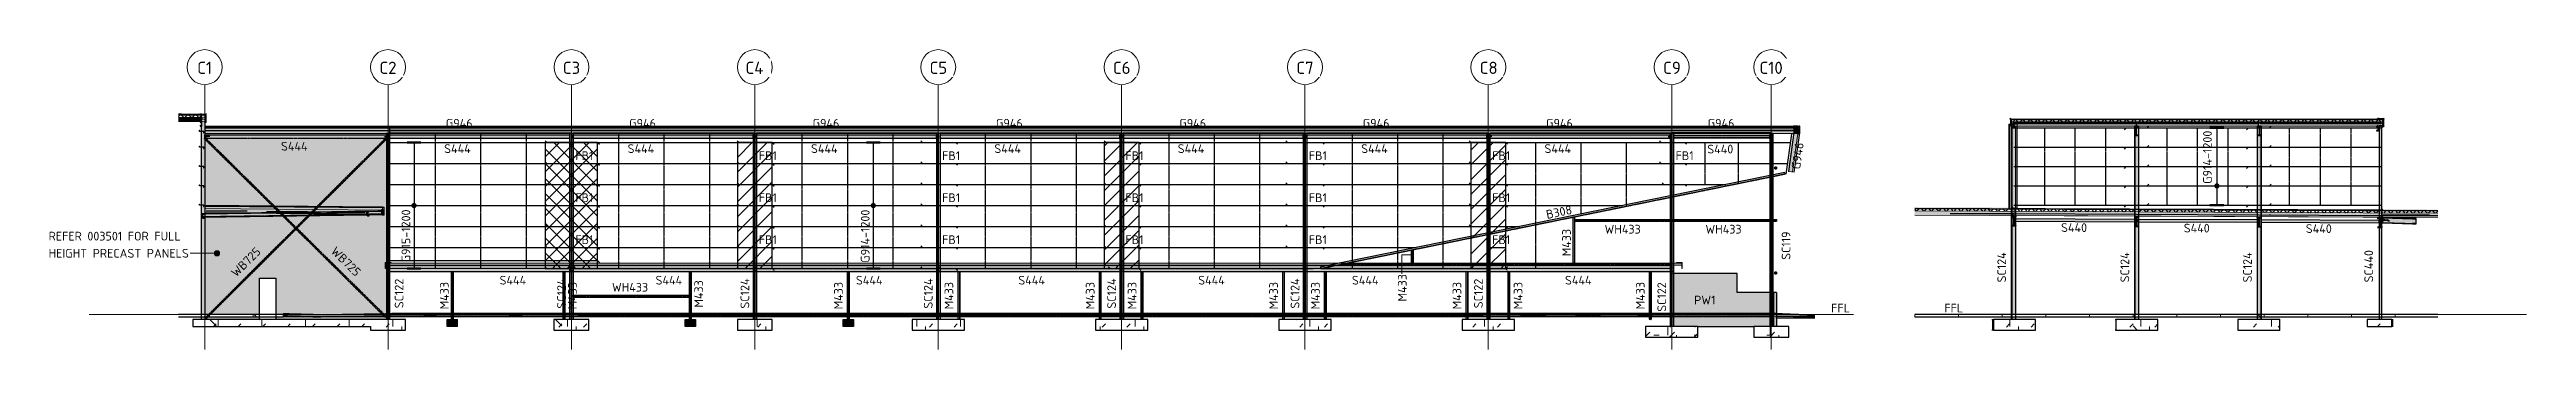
# Model space of a CAD drawing. Header units: millimetres. Extents: x 632 to 524205, y -3890 to 20851.
# Drawn here: x 267185 to 409013, y 3200 to 20320 of the extents above; entities that cross this region are included whole.
import ezdxf

# ---------------------------------------------------------------- set-up
doc = ezdxf.new("R2010")
doc.units = ezdxf.units.MM
for name, pattern in [('Dash', [7, 5, -2]), ('Hidden', [4, 3, -1]), ('Hidden Double', [7, 5, -2]), ('Hidden Half', [3, 2, -1])]:
    doc.linetypes.add(name, pattern=pattern)
for name, color, linetype, lineweight in [('A-000-T_TEXT', 231, 'Continuous', 13), ('A-010-M_LINE', 90, 'Continuous', 13), ('A-200-A_WALL', 211, 'Continuous', 18), ('A-200-H_WALL', 111, 'Continuous', 13), ('A-200-M_WALL_EXT', 113, 'Continuous', 13), ('A-200-MH_WALL', 110, 'Hidden', 13), ('A-230-H-FLOOR', 190, 'Continuous', 13), ('A-230-M_FLOOR', 192, 'Continuous', 13), ('A-230-MH_FLOOR', 190, 'Hidden Double', 13), ('A-270-M_ROOF', 132, 'Continuous', 13), ('S-160-M_FOUND', 171, 'Continuous', 13), ('S-160-MH_FOUND', 171, 'Hidden Half', 13), ('S-280-A_COLUMN', 171, 'Continuous', 18), ('S-280-A_STRUCT_FRAME', 2, 'Continuous', 18), ('S-280-M_COLUMN', 52, 'Continuous', 13), ('S-280-M_STRUCT_FRAME', 12, 'Continuous', 13), ('S-280-MH_COLUMN', 52, 'Hidden Half', 13), ('Z-000-T_TEXT', 131, 'Continuous', 25), ('Z-030-M_GRID', 191, 'Continuous', 13), ('Z-033_T_GRIDREF', 31, 'Continuous', 13), ('Z-060-M_DETAIL', 92, 'Continuous', 25), ('Z-230-A_LEVEL', 51, 'Continuous', 13), ('Z-230_A_LEVEL', 51, 'Continuous', 18)]:
    doc.layers.add(name, color=color, linetype=linetype, lineweight=lineweight)
doc.styles.add('ISOCPEUR_1', font='isocpeur.ttf', dxfattribs={"height": 700})
doc.styles.add('ISOCPEUR_2', font='isocpeur.ttf', dxfattribs={"height": 500})
pattern_1 = [(45, (326347.2, 0), (-1414.214, 0), [750, -3000]), (45, (327347.2, 1000), (-1414.214, 0), [750, -3000]), (45, (328347.2, -300), (-1414.214, 0), [250, -2000]), (90, (328347.16, 500), (-500, 500), [500, -2000]), (315, (328347.2, 1000), (0, 2828.43), [500, -3000]), (0, (327347.2, 1000), (2000, 2000), [300, -1000]), (0, (324847.2, 2000), (2000, 2000), [300, -2000])]
pattern_2 = [(45, (-1615291.6, 0), (-1414.214, 0), [750, -3000]), (45, (-1614291.6, 1000), (-1414.214, 0), [750, -3000]), (45, (-1613291.6, -300), (-1414.214, 0), [250, -2000]), (90, (-1613291.56, 500), (-500, 500), [500, -2000]), (315, (-1613291.6, 1000), (0, 2828.43), [500, -3000]), (0, (-1614291.6, 1000), (2000, 2000), [300, -1000]), (0, (-1616791.6, 2000), (2000, 2000), [300, -2000])]
pattern_3 = [(45, (326347.16, 0), (-424.264, 424.264), [])]
pattern_4 = [(45, (-1283578.2, 0), (-1414.214, 0), [750, -3000]), (45, (-1282578.2, 1000), (-1414.214, 0), [750, -3000]), (45, (-1281578.2, -300), (-1414.214, 0), [250, -2000]), (90, (-1281578.16, 500), (-500, 500), [500, -2000]), (315, (-1281578.2, 1000), (0, 2828.43), [500, -3000]), (0, (-1282578.2, 1000), (2000, 2000), [300, -1000]), (0, (-1285078.2, 2000), (2000, 2000), [300, -2000])]

msp = doc.modelspace()

# ---------------------------------------------------------------- texts
at = {"layer": 'A-000-T_TEXT', "color": 7, "lineweight": 18, "char_height": 500, "attachment_point": 1, "style": 'ISOCPEUR_2'}
for s, insert, width in [('REFER 003501 FOR FULL ', (267132, 9916), 9379.74), ('HEIGHT PRECAST PANELS', (267132, 8937), 9459.91)]:
    msp.add_mtext(s, dxfattribs=dict(at, insert=insert, width=width))
at = {"layer": 'A-200-A_WALL', "lineweight": 13, "insert": (361356, 6263), "char_height": 500, "width": 1459.07, "attachment_point": 1, "style": 'ISOCPEUR_2'}
msp.add_mtext('PW1', dxfattribs=at)
at = {"layer": 'S-280-A_COLUMN', "lineweight": 13, "char_height": 500, "attachment_point": 1, "rotation": 90, "style": 'ISOCPEUR_2'}
for s, insert, width in [('M433', (353797, 8512), 1891.98), ('SC119', (366368, 8312), 1956.12), ('SC124', (378715, 7023), 2132.49), ('SC124', (385766, 7023), 2132.49), ('SC124', (392789, 7023), 2132.49), ('SC440', (399732, 7023), 2308.86), ('SC122', (286951, 5546), 2084.39), ('SC124', (296251, 5527), 2132.49), ('M433', (304105, 5581), 1891.98), ('SC124', (306751, 5527), 2132.49), ('SC124', (317251, 5527), 2132.49), ('SC124', (327751, 5527), 2132.49), ('SC124', (338251, 5527), 2132.49), ('M433', (344394, 5934), 1891.98), ('SC122', (348751, 5546), 2084.39), ('M433', (289540, 5481), 1891.98), ('M433', (296876, 5481), 1891.98), ('M433', (312106, 5481), 1891.98), ('M433', (318434, 5481), 1891.98), ('M433', (326522, 5481), 1891.98), ('M433', (328922, 5481), 1891.98), ('M433', (337022, 5481), 1891.98), ('M433', (339422, 5481), 1891.98), ('M433', (347522, 5481), 1891.98), ('M433', (351022, 5481), 1891.98), ('M433', (358022, 5481), 1891.98), ('SC122', (359251, 5346), 2084.39)]:
    msp.add_mtext(s, dxfattribs=dict(at, insert=insert, width=width))
at = {"layer": 'S-280-A_STRUCT_FRAME', "lineweight": 13, "char_height": 500, "attachment_point": 1, "style": 'ISOCPEUR_2'}
for s, insert, width in [('G946', (289878, 16364), 1827.85), ('G946', (300378, 16364), 1827.85), ('G946', (310878, 16364), 1827.85), ('G946', (321378, 16364), 1827.85), ('G946', (331878, 16364), 1827.85), ('G946', (342378, 16364), 1827.85), ('G946', (352877, 16364), 1827.85), ('G946', (362130, 16364), 1827.85), ('S444', (280437, 15053), 1924.05), ('S444', (289780, 14915), 1924.05), ('S444', (300285, 14915), 1924.05), ('S444', (310785, 14915), 1924.05), ('S444', (321285, 14915), 1924.05), ('S444', (331785, 14915), 1924.05), ('S444', (342290, 14915), 1924.05), ('S444', (352785, 14915), 1924.05), ('S440', (362107, 14890), 1875.95), ('WH433', (356226, 10312), 2501.26), ('WH433', (362003, 10312), 2501.26), ('S444', (301885, 7400), 1924.05), ('S444', (313357, 7400), 1924.05), ('S444', (322657, 7400), 1924.05), ('S444', (332957, 7400), 1924.05), ('S444', (341757, 7400), 1924.05), ('S444', (353957, 7400), 1924.05), ('WH433', (299390, 6996), 2501.26)]:
    msp.add_mtext(s, dxfattribs=dict(at, insert=insert, width=width))
for s, insert, width, rotation in [('G914-1200', (390496, 12656), 3735.86, 90), ('G946', (366923, 13530), 1827.85, 82), ('B308', (352835, 11136), 1779.75, 11.48328), ('G915-1200', (287341, 8166), 3687.76, 90), ('G914-1200', (313641, 8146), 3735.86, 90), ('S440', (382365, 10408), 1875.95, 359.75896), ('S440', (389390, 10379), 1875.95, 359.75896), ('S440', (396379, 10349), 1875.95, 359.75896), ('WB725', (277526, 7644), 2453.16, 44.8097), ('WB725', (283606, 9113), 2453.16, 315.42806), ('S444', (292954, 7400), 1924.05, 359.99308)]:
    msp.add_mtext(s, dxfattribs=dict(at, insert=insert, width=width, rotation=rotation))
at = {"layer": 'Z-230_A_LEVEL', "lineweight": 13, "char_height": 500, "width": 1298.73, "attachment_point": 1, "style": 'ISOCPEUR_2'}
for insert in [(369200, 5806), (375682, 5806)]:
    msp.add_mtext('FFL', dxfattribs=dict(at, insert=insert))

# ---------------------------------------------------------------- blocks, each defined once
blk = doc.blocks.new('Roof Gutters3 - Roof Gutters-1885272-S6_501-SECTION 3C')
at = {"layer": 'A-270-M_ROOF', "lineweight": 5, "transparency": 33554432}
for color, points in [(253, [(-1665822, 16613), (-1665795, 16621), (-1665796, 16673), (-1665822, 16665)]), (253, [(-1665486, 16617), (-1665486, 16669), (-1665795, 16674), (-1665795, 16621), (-1665743, 16621), (-1665743, 16626), (-1665568, 16626), (-1665568, 16618)]), (253, [(-1665568, 16163), (-1665488, 16164), (-1665488, 16216), (-1665568, 16215), (-1665568, 16174)]), (253, [(-1665251, 15906), (-1665249, 15906), (-1665249, 15950), (-1665567, 15955), (-1665568, 15954), (-1665251, 15948)]), (253, [(-1665249, 15950), (-1665249, 15975), (-1665567, 15981), (-1665567, 15955)]), (8, [(-1574558, 13327), (-1574244, 15563), (-1574244, 15940), (-1574344, 15940), (-1574344, 15570), (-1574657, 13341)]), (253, [(-1574582, 15951), (-1574555, 15960), (-1574555, 15991), (-1574582, 15983)]), (253, [(-1574349, 15500), (-1574246, 15500), (-1574246, 15955), (-1574555, 15960), (-1574582, 15951), (-1574572, 15951), (-1574554, 15957), (-1574249, 15952), (-1574249, 15503), (-1574349, 15503)]), (8, [(-1574549, 15584), (-1574549, 15940), (-1574577, 15940), (-1574577, 15586)]), (253, [(-1574246, 15955), (-1574246, 15986), (-1574555, 15991), (-1574555, 15960)]), (8, [(-1574241, 15563), (-1574241, 15940), (-1574549, 15940), (-1574549, 15584)]), (8, [(-1574861, 13369), (-1574549, 15584), (-1574577, 15586), (-1574888, 13373)]), (8, [(-1574555, 13327), (-1574241, 15563), (-1574549, 15584), (-1574861, 13369)]), (253, [(-1574349, 15503), (-1574249, 15503), (-1574251, 15531), (-1574349, 15531)])]:
    blk.add_hatch(color=color, dxfattribs=at).paths.add_polyline_path(points)
h = blk.add_hatch(color=253, dxfattribs=at)
h.paths.add_polyline_path([(-1665568, 16160), (-1665485, 16161), (-1665486, 16617), (-1665568, 16616), (-1665568, 16615), (-1665489, 16614), (-1665488, 16164), (-1665568, 16163), (-1665568, 16161)])
h.paths.add_polyline_path([(-1665822, 16613), (-1665811, 16613), (-1665794, 16618), (-1665743, 16618), (-1665743, 16621), (-1665795, 16621)])
at = {"layer": 'A-270-M_ROOF', "color": 253, "lineweight": 5}
for p, q in [((-1665822, 16665), (-1665822, 16617)), ((-1665795, 16621), (-1665822, 16613)), ((-1665822, 16616), (-1665822, 16613)), ((-1665822, 16613), (-1665811, 16613)), ((-1665811, 16665), (-1665811, 16616)), ((-1665811, 16613), (-1665794, 16618)), ((-1665811, 16616), (-1665811, 16613)), ((-1665795, 16674), (-1665795, 16621)), ((-1665486, 16617), (-1665795, 16621)), ((-1665794, 16671), (-1665794, 16623)), ((-1665794, 16621), (-1665794, 16618)), ((-1665794, 16618), (-1665489, 16614)), ((-1665588, 16204), (-1665588, 16215)), ((-1665588, 16212), (-1665588, 16204)), ((-1665588, 16204), (-1665588, 16163)), ((-1665588, 16163), (-1665588, 16204)), ((-1665488, 16164), (-1665588, 16163)), ((-1665588, 16163), (-1665588, 16160)), ((-1665588, 16163), (-1665588, 16160)), ((-1665588, 16160), (-1665485, 16161)), ((-1665569, 16003), (-1665569, 16029)), ((-1665567, 16003), (-1665569, 16003)), ((-1665569, 16003), (-1665569, 15954)), ((-1665569, 15954), (-1665569, 15979)), ((-1665569, 15954), (-1665453, 15952)), ((-1665567, 16003), (-1665567, 16029)), ((-1665567, 15955), (-1665567, 16003)), ((-1665567, 15981), (-1665567, 15955)), ((-1665418, 15953), (-1665567, 15955)), ((-1665489, 16666), (-1665489, 16617)), ((-1665489, 16617), (-1665489, 16614)), ((-1665489, 16614), (-1665488, 16164)), ((-1665488, 16216), (-1665488, 16164)), ((-1665486, 16669), (-1665486, 16617)), ((-1665485, 16161), (-1665486, 16617)), ((-1665485, 16213), (-1665485, 16161)), ((-1665453, 15952), (-1665251, 15948)), ((-1665350, 15952), (-1665418, 15953)), ((-1665249, 15950), (-1665350, 15952)), ((-1665251, 15952), (-1665251, 15974)), ((-1665251, 15948), (-1665251, 15906)), ((-1665251, 15911), (-1665251, 15932)), ((-1665251, 15906), (-1665251, 15911)), ((-1665251, 15906), (-1665249, 15906)), ((-1665249, 15952), (-1665249, 15975)), ((-1665249, 15906), (-1665249, 15950)), ((-1665249, 15911), (-1665249, 15932)), ((-1665249, 15906), (-1665249, 15911)), ((-1574582, 15983), (-1574582, 15952)), ((-1574555, 15960), (-1574582, 15951)), ((-1574582, 15951), (-1574572, 15951)), ((-1574566, 15940), (-1574577, 15940)), ((-1574577, 15940), (-1574549, 15940)), ((-1574577, 15586), (-1574577, 15940)), ((-1574572, 15983), (-1574572, 15955)), ((-1574572, 15951), (-1574554, 15957)), ((-1574572, 15955), (-1574572, 15952)), ((-1574549, 15940), (-1574566, 15940)), ((-1574566, 15940), (-1574566, 15586)), ((-1574555, 15991), (-1574555, 15960)), ((-1574246, 15955), (-1574555, 15960)), ((-1574554, 15988), (-1574554, 15962)), ((-1574554, 15960), (-1574554, 15957)), ((-1574554, 15957), (-1574249, 15952)), ((-1574244, 15940), (-1574549, 15940)), ((-1574549, 15940), (-1574241, 15940)), ((-1574549, 15940), (-1574549, 15584)), ((-1574549, 15940), (-1574549, 15584)), ((-1574344, 15940), (-1574249, 15940)), ((-1574249, 15940), (-1574344, 15940)), ((-1574344, 15892), (-1574344, 15940)), ((-1574344, 15940), (-1574344, 15892)), ((-1574344, 15842), (-1574344, 15892)), ((-1574344, 15892), (-1574344, 15842)), ((-1574344, 15837), (-1574344, 15842)), ((-1574344, 15842), (-1574344, 15837)), ((-1574344, 15697), (-1574344, 15837)), ((-1574344, 15837), (-1574344, 15697)), ((-1574344, 15692), (-1574344, 15697)), ((-1574344, 15697), (-1574344, 15692)), ((-1574344, 15687), (-1574344, 15692)), ((-1574344, 15692), (-1574344, 15687)), ((-1574344, 15570), (-1574344, 15687)), ((-1574344, 15687), (-1574344, 15570)), ((-1574249, 15983), (-1574249, 15955)), ((-1574249, 15955), (-1574249, 15952)), ((-1574249, 15952), (-1574249, 15940)), ((-1574249, 15940), (-1574246, 15940)), ((-1574246, 15940), (-1574249, 15940)), ((-1574249, 15940), (-1574249, 15911)), ((-1574249, 15911), (-1574249, 15883)), ((-1574249, 15883), (-1574249, 15527)), ((-1574246, 15986), (-1574246, 15955)), ((-1574246, 15940), (-1574246, 15955)), ((-1574246, 15883), (-1574246, 15940)), ((-1574246, 15548), (-1574246, 15883)), ((-1574241, 15940), (-1574244, 15940)), ((-1574244, 15563), (-1574244, 15940)), ((-1574244, 15940), (-1574244, 15563)), ((-1574241, 15940), (-1574241, 15563)), ((-1574241, 15940), (-1574241, 15563)), ((-1574577, 15586), (-1574888, 13373)), ((-1574566, 15586), (-1574877, 13372)), ((-1574549, 15584), (-1574861, 13369)), ((-1574549, 15584), (-1574860, 13369)), ((-1574657, 13341), (-1574348, 15540)), ((-1574348, 15540), (-1574657, 13341)), ((-1574549, 15584), (-1574577, 15586)), ((-1574566, 15586), (-1574549, 15584)), ((-1574244, 15563), (-1574558, 13327)), ((-1574244, 15563), (-1574558, 13327)), ((-1574241, 15563), (-1574555, 13327)), ((-1574241, 15563), (-1574555, 13327)), ((-1574241, 15563), (-1574549, 15584)), ((-1574549, 15584), (-1574244, 15563)), ((-1574349, 15503), (-1574349, 15531)), ((-1574349, 15528), (-1574349, 15503)), ((-1574349, 15503), (-1574349, 15500)), ((-1574309, 15503), (-1574349, 15503)), ((-1574349, 15503), (-1574349, 15500)), ((-1574349, 15500), (-1574253, 15500)), ((-1574348, 15540), (-1574344, 15570)), ((-1574344, 15570), (-1574348, 15540)), ((-1574253, 15503), (-1574309, 15503)), ((-1574249, 15503), (-1574253, 15503)), ((-1574253, 15500), (-1574250, 15500)), ((-1574250, 15500), (-1574246, 15500)), ((-1574249, 15531), (-1574249, 15527)), ((-1574249, 15527), (-1574249, 15505)), ((-1574249, 15527), (-1574249, 15505)), ((-1574246, 15527), (-1574246, 15548)), ((-1574246, 15500), (-1574246, 15527)), ((-1574246, 15527), (-1574246, 15500)), ((-1574861, 13369), (-1574888, 13373)), ((-1574888, 13373), (-1574877, 13372)), ((-1574877, 13372), (-1574861, 13369)), ((-1574555, 13327), (-1574861, 13369)), ((-1574860, 13369), (-1574558, 13327)), ((-1574657, 13341), (-1574558, 13327)), ((-1574558, 13327), (-1574657, 13341)), ((-1574558, 13327), (-1574555, 13327)), ((-1655713, 11342), (-1655694, 11348)), ((-1655694, 11348), (-1655390, 11345)), ((-1655694, 11348), (-1655615, 11324)), ((-1655721, 11340), (-1655713, 11342)), ((-1655711, 11340), (-1655721, 11340)), ((-1655721, 11340), (-1655643, 11316)), ((-1655703, 11342), (-1655711, 11340)), ((-1655711, 11340), (-1655632, 11316)), ((-1655694, 11345), (-1655703, 11342)), ((-1655393, 11342), (-1655694, 11345)), ((-1655694, 11345), (-1655620, 11323)), ((-1655615, 11324), (-1655643, 11316)), ((-1655643, 11316), (-1655632, 11316)), ((-1655632, 11316), (-1655615, 11321)), ((-1655619, 11322), (-1655615, 11321)), ((-1655302, 11318), (-1655615, 11324)), ((-1655615, 11321), (-1655305, 11315)), ((-1655493, 10892), (-1655443, 10892)), ((-1655493, 10889), (-1655493, 10892)), ((-1655403, 10865), (-1655493, 10892)), ((-1655439, 10889), (-1655493, 10889)), ((-1655493, 10889), (-1655403, 10862)), ((-1655443, 10892), (-1655394, 10893)), ((-1655391, 10890), (-1655439, 10889)), ((-1655403, 10865), (-1655403, 10862)), ((-1655302, 10865), (-1655403, 10865)), ((-1655403, 10862), (-1655299, 10862)), ((-1655394, 11276), (-1655393, 11302)), ((-1655394, 11196), (-1655394, 11276)), ((-1655394, 10906), (-1655394, 11196)), ((-1655394, 10893), (-1655394, 10906)), ((-1655394, 10893), (-1655358, 10882)), ((-1655393, 11320), (-1655393, 11342)), ((-1655393, 11342), (-1655305, 11315)), ((-1655393, 11302), (-1655393, 11316)), ((-1655390, 11316), (-1655391, 11301)), ((-1655391, 11301), (-1655391, 11276)), ((-1655391, 11276), (-1655391, 11195)), ((-1655391, 11195), (-1655391, 10906)), ((-1655391, 10906), (-1655391, 10892)), ((-1655391, 10890), (-1655358, 10880)), ((-1655390, 11345), (-1655390, 11341)), ((-1655390, 11345), (-1655302, 11318)), ((-1655390, 11341), (-1655390, 11320)), ((-1655357, 10881), (-1655305, 10866)), ((-1655357, 10879), (-1655309, 10865)), ((-1655306, 10864), (-1655299, 10862)), ((-1655305, 11315), (-1655302, 10865)), ((-1655305, 10866), (-1655302, 10865)), ((-1655299, 10862), (-1655302, 11318))]:
    blk.add_line(p, q, dxfattribs=at)
blk = doc.blocks.new('Roof Gutters4 - Roof Gutters-3348027-S6_501-SECTION 3C')
at = {"layer": 'A-270-M_ROOF', "lineweight": 5, "transparency": 33554432}
h = blk.add_hatch(color=253, dxfattribs=at)
h.paths.add_polyline_path([(-1580984, 7838), (-1580963, 7838), (-1580965, 8160), (-1581274, 8163), (-1581301, 8155), (-1581290, 8155), (-1581273, 8160), (-1580968, 8157), (-1580966, 7840), (-1580984, 7840)])
h.paths.add_polyline_path([(-1654891, 8158), (-1654918, 8166), (-1654973, 8165), (-1654973, 8163), (-1654919, 8163), (-1654901, 8158)])
for points in [[(-1654973, 8136), (-1654919, 8137), (-1654919, 8163), (-1654973, 8163)], [(-1654901, 8132), (-1654901, 8158), (-1654919, 8163), (-1654919, 8137)], [(-1654891, 8132), (-1654891, 8158), (-1654901, 8158), (-1654901, 8132)], [(-1581290, 8155), (-1581301, 8155), (-1581301, 8132), (-1581290, 8132)], [(-1581273, 8160), (-1581290, 8155), (-1581290, 8132), (-1581273, 8138)], [(-1581273, 8160), (-1581273, 8138), (-1580968, 8135), (-1580968, 8157)], [(-1580963, 7816), (-1580963, 7838), (-1580984, 7838), (-1580984, 7816)], [(-1580968, 8157), (-1580968, 8135), (-1580966, 7819), (-1580966, 7840)]]:
    blk.add_hatch(color=253, dxfattribs=at).paths.add_polyline_path(points)
at = {"layer": 'A-270-M_ROOF', "color": 253, "lineweight": 5}
for p, q in [((-1655227, 8163), (-1655229, 7841)), ((-1655229, 7841), (-1655227, 8137)), ((-1655229, 7841), (-1655208, 7841)), ((-1655229, 7815), (-1655229, 7841)), ((-1655229, 7841), (-1655229, 7815)), ((-1655208, 7815), (-1655229, 7815)), ((-1654918, 8166), (-1655227, 8163)), ((-1655227, 8163), (-1655227, 8137)), ((-1655227, 8137), (-1655224, 8137)), ((-1655226, 7844), (-1655224, 8160)), ((-1655224, 8134), (-1655226, 7844)), ((-1655208, 7843), (-1655226, 7844)), ((-1655226, 7844), (-1655226, 7819)), ((-1655226, 7844), (-1655226, 7819)), ((-1655226, 7818), (-1655208, 7818)), ((-1655224, 8160), (-1654919, 8163)), ((-1655224, 8160), (-1655224, 8134)), ((-1655224, 8137), (-1655182, 8137)), ((-1655182, 8134), (-1655224, 8134)), ((-1655208, 7841), (-1655208, 7843)), ((-1655208, 7818), (-1655208, 7843)), ((-1655208, 7841), (-1655208, 7815)), ((-1655208, 7818), (-1655208, 7815)), ((-1655182, 8137), (-1654919, 8140)), ((-1654919, 8137), (-1655182, 8134)), ((-1654919, 8163), (-1654901, 8158)), ((-1654919, 8163), (-1654919, 8137)), ((-1654901, 8132), (-1654919, 8137)), ((-1654891, 8158), (-1654918, 8166)), ((-1654918, 8166), (-1654918, 8140)), ((-1654918, 8140), (-1654891, 8132)), ((-1654901, 8158), (-1654891, 8158)), ((-1654901, 8158), (-1654901, 8132)), ((-1654891, 8132), (-1654901, 8132)), ((-1654891, 8158), (-1654891, 8132)), ((-1581274, 8163), (-1581301, 8155)), ((-1581301, 8155), (-1581290, 8155)), ((-1581301, 8132), (-1581301, 8155)), ((-1581301, 8132), (-1581274, 8141)), ((-1581290, 8132), (-1581301, 8132)), ((-1581290, 8155), (-1581273, 8160)), ((-1581290, 8132), (-1581290, 8155)), ((-1581273, 8138), (-1581290, 8132)), ((-1580965, 8160), (-1581274, 8163)), ((-1581274, 8141), (-1581274, 8163)), ((-1581273, 8160), (-1580968, 8157)), ((-1581273, 8138), (-1581273, 8160)), ((-1581273, 8141), (-1580988, 8138)), ((-1580987, 8135), (-1581273, 8138)), ((-1580987, 8138), (-1580968, 8138)), ((-1580968, 8135), (-1580987, 8135)), ((-1580966, 7840), (-1580984, 7840)), ((-1580984, 7840), (-1580984, 7838)), ((-1580984, 7840), (-1580984, 7819)), ((-1580984, 7838), (-1580963, 7838)), ((-1580984, 7838), (-1580984, 7816)), ((-1580984, 7819), (-1580966, 7819)), ((-1580984, 7816), (-1580984, 7819)), ((-1580963, 7816), (-1580984, 7816)), ((-1580968, 8157), (-1580966, 7840)), ((-1580968, 8135), (-1580968, 8157)), ((-1580968, 8138), (-1580965, 8138)), ((-1580966, 7840), (-1580968, 8135)), ((-1580966, 7838), (-1580966, 7840)), ((-1580966, 7838), (-1580966, 7840)), ((-1580966, 7819), (-1580966, 7838)), ((-1580966, 7819), (-1580966, 7838)), ((-1580963, 7838), (-1580965, 8160)), ((-1580965, 8138), (-1580965, 8160)), ((-1580965, 8138), (-1580963, 7838)), ((-1580963, 7838), (-1580963, 7816)), ((-1580963, 7816), (-1580963, 7838))]:
    blk.add_line(p, q, dxfattribs=at)
blk = doc.blocks.new('25021-APA-ZZ-ZZ-M3-AR-000001_V3_rvt-3-S6_501-SECTION 3C')
at = {"layer": 'A-270-M_ROOF', "lineweight": 5, "transparency": 33554432}
for color, points in [(9, [(-1665489, 16614), (-1665489, 16666), (-1667072, 16674), (-1667072, 16621), (-1665743, 16616), (-1665743, 16626), (-1665568, 16626), (-1665568, 16615)]), (10, [(-1665489, 16574), (-1665489, 16626), (-1667072, 16634), (-1667072, 16581), (-1665743, 16576), (-1665743, 16626), (-1665568, 16626), (-1665568, 16575)]), (9, [(-1579223, 15952), (-1574249, 15952), (-1574249, 15983), (-1665568, 15977), (-1665568, 15952), (-1585080, 15952)]), (9, [(-1579223, 15911), (-1574249, 15911), (-1574249, 15952), (-1665568, 15952), (-1665568, 15911), (-1585080, 15911)]), (10, [(-1579223, 15911), (-1574253, 15911), (-1574253, 15942), (-1665568, 15937), (-1665568, 15911), (-1585080, 15911)]), (254, [(-1608506, 15540), (-1574253, 15540), (-1574253, 15911), (-1665568, 15911), (-1665568, 15871), (-1654973, 15871), (-1654973, 15540), (-1620219, 15540)]), (253, [(-1579223, 15697), (-1574253, 15697), (-1574253, 15892), (-1665568, 15892), (-1665568, 15871), (-1654973, 15871), (-1654973, 15697), (-1585080, 15697)]), (253, [(-1596793, 15701), (-1574253, 15701), (-1574253, 15842), (-1654973, 15842), (-1654973, 15701), (-1608506, 15701)]), (253, [(-1596793, 15692), (-1574253, 15692), (-1574253, 15837), (-1654973, 15837), (-1654973, 15692), (-1608506, 15692)]), (253, [(-1596793, 15687), (-1574253, 15687), (-1574253, 15701), (-1654973, 15701), (-1654973, 15687), (-1608506, 15687)]), (8, [(-1580988, 7849), (-1580987, 7872), (-1580987, 8157), (-1580988, 8135)]), (8, [(-1580968, 7849), (-1580968, 7872), (-1580987, 7872), (-1580988, 7849)]), (8, [(-1580968, 8022), (-1580968, 8122), (-1580987, 8122), (-1580987, 8022)]), (8, [(-1580968, 7872), (-1580968, 8022), (-1580987, 8022), (-1580987, 7872)])]:
    blk.add_hatch(color=color, dxfattribs=at).paths.add_polyline_path(points)
at = {"layer": 'A-270-M_ROOF', "transparency": 33554432}
h = blk.add_hatch(color=9, dxfattribs=at)
h.paths.add_polyline_path([(-1665489, 16574), (-1665489, 16614), (-1665568, 16615), (-1665568, 16575)])
h.paths.add_polyline_path([(-1665743, 16575), (-1665743, 16615), (-1667072, 16621), (-1667072, 16581), (-1665743, 16575)])
at = {"layer": 'A-270-M_ROOF', "lineweight": 5}
h = blk.add_hatch(dxfattribs=at)
h.set_pattern_fill('FP_16', angle=45, style=0, pattern_type=2)
h.set_pattern_definition([(44.73865, (-1615291.56, -2e-07), (-211.1622, 213.0974), []), (134.739, (-1615291.56, -2e-07), (-213.0962, -211.1635), [])])
h.paths.add_polyline_path([(-1665489, 16454), (-1665489, 16574), (-1665568, 16575), (-1665568, 16454)])
h.paths.add_polyline_path([(-1665743, 16455), (-1665743, 16575), (-1667072, 16581), (-1667072, 16461)])
at = {"layer": 'A-270-M_ROOF', "lineweight": 5, "transparency": 33554432}
h = blk.add_hatch(color=254, dxfattribs=at)
h.paths.add_polyline_path([(-1665489, 16204), (-1665489, 16454), (-1665568, 16454), (-1665568, 16204)])
h.paths.add_polyline_path([(-1665832, 16205), (-1665832, 16250), (-1665743, 16250), (-1665743, 16455), (-1667072, 16461), (-1667072, 16211)])
h = blk.add_hatch(color=253, dxfattribs=at)
h.paths.add_polyline_path([(-1612964, 8018), (-1602673, 8018), (-1602673, 8118), (-1612964, 8118)])
h.paths.add_polyline_path([(-1652430, 8018), (-1644673, 8018), (-1644673, 8118), (-1654973, 8118), (-1654973, 8018)])
h.paths.add_polyline_path([(-1580987, 8018), (-1580987, 8118), (-1581473, 8118), (-1581473, 8018)])
h.paths.add_polyline_path([(-1602464, 8018), (-1601109, 8018), (-1600617, 8118), (-1602464, 8118)])
h.paths.add_polyline_path([(-1644464, 8018), (-1634173, 8018), (-1634173, 8118), (-1644464, 8118)])
h.paths.add_polyline_path([(-1600411, 8018), (-1600411, 8068), (-1600657, 8018)])
h.paths.add_polyline_path([(-1633964, 8018), (-1623673, 8018), (-1623673, 8118), (-1633964, 8118)])
h.paths.add_polyline_path([(-1623464, 8018), (-1613173, 8018), (-1613173, 8118), (-1623464, 8118)])
at = {"layer": 'A-270-M_ROOF', "transparency": 33554432}
h = blk.add_hatch(color=253, dxfattribs=at)
h.paths.add_polyline_path([(-1581663, 8016), (-1581663, 8018), (-1582152, 8016)])
h.paths.add_polyline_path([(-1592163, 8016), (-1592163, 8018), (-1592401, 8016)])
blk.add_hatch(color=9, dxfattribs=at).paths.add_polyline_path([(-1580968, 8122), (-1580968, 8157), (-1580987, 8157), (-1580987, 8122)])
at = {"layer": 'A-270-M_ROOF', "color": 253, "lineweight": 5}
for p, q in [((-1665489, 16614), (-1667072, 16621)), ((-1665489, 16574), (-1667072, 16581)), ((-1667072, 16581), (-1665489, 16574)), ((-1667072, 16461), (-1665489, 16454)), ((-1667072, 16211), (-1665489, 16204)), ((-1665568, 15977), (-1665568, 15954)), ((-1665568, 15952), (-1608506, 15952)), ((-1665568, 15952), (-1665568, 15911)), ((-1665568, 15937), (-1665568, 15911)), ((-1665568, 15911), (-1665568, 15937)), ((-1665568, 15911), (-1608506, 15911)), ((-1665568, 15911), (-1665568, 15892)), ((-1608506, 15911), (-1665568, 15911)), ((-1665568, 15892), (-1665568, 15842)), ((-1665568, 15842), (-1665568, 15892)), ((-1665568, 15892), (-1665568, 15842)), ((-1574577, 15892), (-1665568, 15892)), ((-1574577, 15892), (-1665568, 15892)), ((-1665568, 15842), (-1665568, 15837)), ((-1665568, 15701), (-1665568, 15842)), ((-1665568, 15842), (-1665568, 15842)), ((-1665568, 15842), (-1665568, 15837)), ((-1665568, 15837), (-1665568, 15842)), ((-1665568, 15842), (-1665568, 15837)), ((-1574577, 15842), (-1665568, 15842)), ((-1574577, 15842), (-1665568, 15842)), ((-1665568, 15837), (-1665568, 15697)), ((-1665568, 15837), (-1665568, 15697)), ((-1665568, 15697), (-1665568, 15837)), ((-1665568, 15837), (-1665568, 15697)), ((-1665568, 15692), (-1665568, 15837)), ((-1665568, 15837), (-1665568, 15837)), ((-1665568, 15837), (-1665568, 15704)), ((-1574577, 15837), (-1665568, 15837)), ((-1574577, 15837), (-1665568, 15837)), ((-1665568, 15704), (-1665568, 15691)), ((-1574577, 15704), (-1665568, 15704)), ((-1665568, 15687), (-1665568, 15701)), ((-1665568, 15701), (-1574577, 15701)), ((-1665568, 15697), (-1665568, 15692)), ((-1665568, 15697), (-1665568, 15697)), ((-1665568, 15697), (-1665568, 15692)), ((-1574577, 15697), (-1665568, 15697)), ((-1574577, 15697), (-1665568, 15697)), ((-1665568, 15692), (-1665568, 15687)), ((-1665568, 15692), (-1665568, 15692)), ((-1574577, 15692), (-1665568, 15692)), ((-1574577, 15692), (-1665568, 15692)), ((-1665568, 15691), (-1665568, 15687)), ((-1574577, 15691), (-1665568, 15691)), ((-1665568, 15687), (-1665568, 15540)), ((-1574577, 15687), (-1665568, 15687)), ((-1665489, 16617), (-1665489, 16666)), ((-1665489, 16617), (-1665489, 16626)), ((-1665489, 16626), (-1665489, 16617)), ((-1665489, 16614), (-1665489, 16617)), ((-1665489, 16617), (-1665489, 16614)), ((-1665489, 16614), (-1665489, 16617)), ((-1665489, 16574), (-1665489, 16614)), ((-1665489, 16574), (-1665489, 16614)), ((-1665489, 16614), (-1665489, 16574)), ((-1665489, 16204), (-1665489, 16574)), ((-1665489, 16256), (-1665489, 16204)), ((-1608506, 15952), (-1574582, 15952)), ((-1608506, 15911), (-1574577, 15911)), ((-1574577, 15911), (-1608506, 15911)), ((-1574582, 15952), (-1574571, 15952)), ((-1574577, 15911), (-1574253, 15911)), ((-1574249, 15911), (-1574577, 15911)), ((-1574253, 15892), (-1574577, 15892)), ((-1574253, 15892), (-1574577, 15892)), ((-1574253, 15842), (-1574577, 15842)), ((-1574253, 15842), (-1574577, 15842)), ((-1574253, 15837), (-1574577, 15837)), ((-1574253, 15837), (-1574577, 15837)), ((-1574253, 15704), (-1574577, 15704)), ((-1574577, 15701), (-1574253, 15701)), ((-1574253, 15697), (-1574577, 15697)), ((-1574253, 15697), (-1574577, 15697)), ((-1574253, 15692), (-1574577, 15692)), ((-1574253, 15692), (-1574577, 15692)), ((-1574253, 15691), (-1574577, 15691)), ((-1574253, 15687), (-1574577, 15687)), ((-1574571, 15952), (-1574249, 15952)), ((-1574253, 15940), (-1574253, 15942)), ((-1574253, 15911), (-1574253, 15940)), ((-1574253, 15892), (-1574253, 15911)), ((-1574253, 15697), (-1574253, 15892)), ((-1574253, 15697), (-1574253, 15892)), ((-1574253, 15892), (-1574253, 15697)), ((-1574253, 15837), (-1574253, 15842)), ((-1574253, 15842), (-1574253, 15842)), ((-1574253, 15842), (-1574253, 15701)), ((-1574253, 15704), (-1574253, 15837)), ((-1574253, 15837), (-1574253, 15837)), ((-1574253, 15837), (-1574253, 15692)), ((-1574253, 15697), (-1574253, 15837)), ((-1574253, 15691), (-1574253, 15704)), ((-1574253, 15701), (-1574253, 15687)), ((-1574253, 15540), (-1574253, 15697)), ((-1574253, 15692), (-1574253, 15697)), ((-1574253, 15697), (-1574253, 15697)), ((-1574253, 15692), (-1574253, 15692)), ((-1574253, 15687), (-1574253, 15691)), ((-1574249, 15955), (-1574249, 15983)), ((-1574249, 15952), (-1574249, 15955)), ((-1574249, 15940), (-1574249, 15952)), ((-1574249, 15942), (-1574249, 15940)), ((-1574249, 15940), (-1574249, 15911)), ((-1574249, 15911), (-1574249, 15940)), ((-1665568, 15540), (-1665568, 15566)), ((-1574583, 15540), (-1665568, 15540)), ((-1574253, 15540), (-1574583, 15540)), ((-1574253, 15571), (-1574253, 15540)), ((-1665568, 11435), (-1665568, 11395)), ((-1655704, 11345), (-1665568, 11435)), ((-1665568, 11435), (-1665568, 11409)), ((-1655305, 11315), (-1665568, 11409)), ((-1665568, 11409), (-1665568, 11369)), ((-1665568, 11395), (-1665568, 11369)), ((-1655393, 11302), (-1665568, 11395)), ((-1665568, 11395), (-1665568, 11369)), ((-1665568, 11369), (-1665568, 11395)), ((-1665568, 11395), (-1655393, 11302)), ((-1655305, 11275), (-1665568, 11369)), ((-1665568, 11369), (-1665568, 10998)), ((-1665568, 11369), (-1665568, 11024)), ((-1665568, 11369), (-1655305, 11275)), ((-1665568, 11249), (-1655305, 11155)), ((-1665568, 10998), (-1665568, 11024)), ((-1665568, 11024), (-1655443, 10932)), ((-1665568, 10998), (-1655305, 10905)), ((-1655393, 11342), (-1655704, 11345)), ((-1655443, 10906), (-1655443, 11196)), ((-1655443, 11196), (-1655393, 11196)), ((-1655357, 11170), (-1655443, 11196)), ((-1655443, 10932), (-1655393, 10932)), ((-1655443, 10891), (-1655443, 10906)), ((-1655393, 10891), (-1655443, 10891)), ((-1655443, 10891), (-1655357, 10865)), ((-1655393, 11320), (-1655393, 11342)), ((-1655305, 11315), (-1655393, 11342)), ((-1655393, 11302), (-1655393, 11316)), ((-1655393, 11276), (-1655393, 11302)), ((-1655305, 11275), (-1655393, 11302)), ((-1655393, 11302), (-1655305, 11275)), ((-1655393, 11196), (-1655393, 11276)), ((-1655393, 10932), (-1655393, 11196)), ((-1655393, 11196), (-1655393, 10906)), ((-1655305, 11169), (-1655393, 11196)), ((-1655393, 10932), (-1655358, 10921)), ((-1655393, 10906), (-1655393, 10891)), ((-1655358, 10880), (-1655393, 10891)), ((-1655357, 11170), (-1655357, 10865)), ((-1655305, 11169), (-1655357, 11170)), ((-1655357, 10920), (-1655305, 10905)), ((-1655308, 10865), (-1655357, 10880)), ((-1655357, 10865), (-1655305, 10864)), ((-1655305, 11275), (-1655305, 11315)), ((-1655305, 10905), (-1655305, 11275)), ((-1655305, 10864), (-1655305, 11169)), ((-1655182, 8160), (-1655224, 8160)), ((-1655224, 8160), (-1655224, 7875)), ((-1655224, 8134), (-1655224, 8160)), ((-1655182, 8134), (-1655224, 8134)), ((-1655224, 8134), (-1655224, 7849)), ((-1655224, 8125), (-1655182, 8125)), ((-1655224, 8025), (-1655182, 8025)), ((-1655224, 7875), (-1655182, 7875)), ((-1655224, 7875), (-1655224, 7849)), ((-1655224, 7849), (-1655182, 7849)), ((-1655182, 7875), (-1655182, 8160)), ((-1655182, 8160), (-1655182, 8134)), ((-1655182, 8134), (-1655182, 7849)), ((-1580987, 8018), (-1655182, 8018)), ((-1655182, 8018), (-1655182, 8016)), ((-1655182, 8018), (-1655181, 8018)), ((-1655182, 8016), (-1580987, 8016)), ((-1655181, 8016), (-1655182, 8016)), ((-1655182, 7849), (-1655182, 7875)), ((-1580987, 8118), (-1655181, 8118)), ((-1655181, 8118), (-1580987, 8118)), ((-1655181, 8018), (-1655181, 8118)), ((-1655181, 8118), (-1655181, 8018)), ((-1655181, 8018), (-1580987, 8018)), ((-1655181, 8016), (-1580987, 8016)), ((-1580988, 8135), (-1580987, 8157)), ((-1580988, 8118), (-1580988, 8135)), ((-1580988, 8018), (-1580988, 8118)), ((-1580988, 7849), (-1580988, 8016)), ((-1580987, 7872), (-1580988, 7849)), ((-1580988, 7849), (-1580968, 7849)), ((-1580968, 8157), (-1580987, 8157)), ((-1580987, 8157), (-1580987, 7872)), ((-1580968, 8135), (-1580987, 8135)), ((-1580987, 8122), (-1580968, 8122)), ((-1580987, 8018), (-1580987, 8118)), ((-1580987, 8118), (-1580987, 8018)), ((-1580987, 8022), (-1580968, 8022)), ((-1580987, 8016), (-1580987, 8018)), ((-1580987, 8018), (-1580987, 8018)), ((-1580987, 8016), (-1580987, 8016)), ((-1580987, 7872), (-1580968, 7872)), ((-1580968, 7872), (-1580968, 8157)), ((-1580968, 8135), (-1580968, 8157)), ((-1580968, 7849), (-1580968, 8135)), ((-1580968, 7872), (-1580968, 7849))]:
    blk.add_line(p, q, dxfattribs=at)
for name in ['Roof Gutters3 - Roof Gutters-1885272-S6_501-SECTION 3C', 'Roof Gutters4 - Roof Gutters-3348027-S6_501-SECTION 3C']:
    blk.add_blockref(name, (0, 0), dxfattribs=at)
blk = doc.blocks.new('NRP_Framing-Steel-PFC - R308 - 250PFC-4148418-S6_501-SECTION 3C')
at = {"layer": 'S-280-M_STRUCT_FRAME', "linetype": 'Dash', "lineweight": 25}
for points in [[(-1665607, 10946), (-1665607, 10967), (-1665697, 10966), (-1665697, 10946)], [(-1665607, 10696), (-1665607, 10711), (-1665689, 10711), (-1665689, 10931), (-1665607, 10931), (-1665607, 10946), (-1665697, 10946), (-1665697, 10696)], [(-1665607, 10711), (-1665607, 10733), (-1665689, 10733), (-1665689, 10711)]]:
    blk.add_hatch(color=256, dxfattribs=at).paths.add_polyline_path(points)
at = {"layer": 'S-280-M_STRUCT_FRAME', "lineweight": 25}
for p, q in [((-1665697, 10967), (-1665607, 10967)), ((-1665697, 10967), (-1665697, 10946)), ((-1665607, 10946), (-1665697, 10946)), ((-1665697, 10946), (-1665697, 10696)), ((-1665697, 10696), (-1665607, 10696)), ((-1665689, 10711), (-1665689, 10931)), ((-1665689, 10931), (-1665607, 10931)), ((-1665689, 10733), (-1665607, 10733)), ((-1665607, 10711), (-1665689, 10711)), ((-1665607, 10946), (-1665607, 10967)), ((-1665607, 10931), (-1665607, 10946)), ((-1665607, 10711), (-1665607, 10733)), ((-1665607, 10696), (-1665607, 10711))]:
    blk.add_line(p, q, dxfattribs=at)
blk = doc.blocks.new('NRP_Framing-Steel-SHS - S444 - 200x200x6_0SHS-3931728-S6_501-SECTION 3C')
at = {"layer": 'S-280-M_STRUCT_FRAME', "linetype": 'Dash', "lineweight": 25}
for p, q in [((-1581676, 15442), (-1591973, 15442)), ((-1581676, 15254), (-1591973, 15254))]:
    blk.add_line(p, q, dxfattribs=at)
blk = doc.blocks.new('NRP_Framing-Steel-SHS - S440 - 150x150x5_0SHS-3931931-S6_501-SECTION 3C')
at = {"layer": 'S-280-M_STRUCT_FRAME', "linetype": 'Dash', "lineweight": 25}
for p, q in [((-1575970, 15418), (-1581473, 15418)), ((-1575970, 15278), (-1581473, 15278))]:
    blk.add_line(p, q, dxfattribs=at)
blk = doc.blocks.new('NRP_Framing-Steel-SHS - S444 - 200x200x6_0SHS-3935516-S6_501-SECTION 3C')
at = {"layer": 'S-280-M_STRUCT_FRAME', "linetype": 'Dash', "lineweight": 25}
for p, q in [((-1592176, 15442), (-1602463, 15442)), ((-1592176, 15254), (-1602463, 15254))]:
    blk.add_line(p, q, dxfattribs=at)
blk = doc.blocks.new('NRP_Framing-Steel-SHS - S444 - 200x200x6_0SHS-3935530-S6_501-SECTION 3C')
at = {"layer": 'S-280-M_STRUCT_FRAME', "linetype": 'Dash', "lineweight": 25}
for p, q in [((-1602686, 15442), (-1612963, 15442)), ((-1602686, 15254), (-1612963, 15254))]:
    blk.add_line(p, q, dxfattribs=at)
blk = doc.blocks.new('NRP_Framing-Steel-SHS - S444 - 200x200x6_0SHS-3935580-S6_501-SECTION 3C')
at = {"layer": 'S-280-M_STRUCT_FRAME', "linetype": 'Dash', "lineweight": 25}
for p, q in [((-1644686, 15442), (-1654973, 15442)), ((-1644686, 15254), (-1654973, 15254))]:
    blk.add_line(p, q, dxfattribs=at)
blk = doc.blocks.new('NRP_Framing-Steel-UB - R108 - 200UB25_4-4138963-S6_501-SECTION 3C')
at = {"layer": 'S-280-M_STRUCT_FRAME', "linetype": 'Dash', "lineweight": 25}
for points in [[(-1655151, 7668), (-1655018, 7668), (-1655018, 7676), (-1655082, 7676), (-1655082, 7864), (-1655018, 7864), (-1655018, 7872), (-1655151, 7872), (-1655151, 7864), (-1655087, 7864), (-1655087, 7676), (-1655151, 7676)], [(-1655151, 7840), (-1655087, 7840), (-1655087, 7864), (-1655151, 7864)], [(-1655151, 7644), (-1655018, 7644), (-1655018, 7668), (-1655151, 7668)], [(-1655018, 7840), (-1655018, 7864), (-1655082, 7864), (-1655082, 7840)]]:
    blk.add_hatch(color=256, dxfattribs=at).paths.add_polyline_path(points)
at = {"layer": 'S-280-M_STRUCT_FRAME', "lineweight": 25}
for p, q in [((-1655018, 7872), (-1655151, 7872)), ((-1655151, 7872), (-1655151, 7864)), ((-1655151, 7864), (-1655087, 7864)), ((-1655151, 7864), (-1655151, 7840)), ((-1655087, 7840), (-1655151, 7840)), ((-1655087, 7676), (-1655151, 7676)), ((-1655151, 7676), (-1655151, 7668)), ((-1655151, 7668), (-1655018, 7668)), ((-1655151, 7668), (-1655151, 7644)), ((-1655018, 7644), (-1655151, 7644)), ((-1655087, 7864), (-1655087, 7676)), ((-1655082, 7676), (-1655082, 7864)), ((-1655082, 7864), (-1655018, 7864)), ((-1655018, 7840), (-1655082, 7840)), ((-1655018, 7676), (-1655082, 7676)), ((-1655018, 7864), (-1655018, 7872)), ((-1655018, 7864), (-1655018, 7840)), ((-1655018, 7668), (-1655018, 7676)), ((-1655018, 7668), (-1655018, 7644))]:
    blk.add_line(p, q, dxfattribs=at)
blk = doc.blocks.new('NRP_Framing-Steel-Purlin C - G946 - EC250-24-4013167-S6_501-SECTION 3C')
at = {"layer": 'S-280-M_STRUCT_FRAME', "color": 1, "lineweight": 25}
blk.add_line((-1575012, 13209), (-1574692, 15485), dxfattribs=at)
blk.add_line((-1575012, 13209), (-1574692, 15485), dxfattribs=at)
blk = doc.blocks.new('NRP_Framing-Steel-PFC - B308 - 250PFC-4136603-S6_501-SECTION 3C')
at = {"layer": 'S-280-M_STRUCT_FRAME', "linetype": 'Dash', "lineweight": 25}
for p, q in [((-1600847, 7988), (-1575066, 13225)), ((-1601667, 7821), (-1600847, 7988))]:
    blk.add_line(p, q, dxfattribs=at)
blk = doc.blocks.new('NRP_Framing-Steel-SHS - WH433 - 100x100x5_0SHS-4137307-S6_501-SECTION 3C')
at = {"layer": 'S-280-M_STRUCT_FRAME', "linetype": 'Dash', "lineweight": 25}
for p, q in [((-1581568, 10609), (-1575568, 10609)), ((-1581568, 10519), (-1575568, 10519))]:
    blk.add_line(p, q, dxfattribs=at)
blk = doc.blocks.new('NRP_Framing-Steel-SHS - WH433 - 100x100x5_0SHS-4136667-S6_501-SECTION 3C')
at = {"layer": 'S-280-M_STRUCT_FRAME', "linetype": 'Dash', "lineweight": 25}
blk.add_hatch(color=256, dxfattribs=at).paths.add_polyline_path([(-1582152, 10514), (-1581581, 10514), (-1581581, 10614), (-1587108, 10614), (-1587108, 10514), (-1585080, 10514)])
at = {"layer": 'S-280-M_STRUCT_FRAME', "lineweight": 25}
for p, q in [((-1587108, 10514), (-1587108, 10614)), ((-1587108, 10614), (-1581581, 10614)), ((-1581581, 10514), (-1587108, 10514)), ((-1581581, 10614), (-1581581, 10514))]:
    blk.add_line(p, q, dxfattribs=at)
at = {"layer": 'S-280-M_STRUCT_FRAME', "linetype": 'Dash', "lineweight": 25}
for p, q in [((-1587108, 10609), (-1581581, 10609)), ((-1587108, 10519), (-1581581, 10519))]:
    blk.add_line(p, q, dxfattribs=at)
blk = doc.blocks.new('NRP_Framing-Steel-Purlin C - P946 - EC250-24-4138969-S6_501-SECTION 3C')
at = {"layer": 'S-280-M_STRUCT_FRAME', "color": 1, "lineweight": 25}
blk.add_line((-1655071, 7990), (-1644581, 7989), dxfattribs=at)
blk.add_line((-1655071, 7990), (-1644581, 7989), dxfattribs=at)
blk = doc.blocks.new('NRP_Framing-Steel-Purlin C - P946 - EC250-24-4139666-S6_501-SECTION 3C')
at = {"layer": 'S-280-M_STRUCT_FRAME', "color": 1, "lineweight": 25}
blk.add_line((-1634056, 7988), (-1623585, 7988), dxfattribs=at)
blk.add_line((-1634056, 7988), (-1623585, 7988), dxfattribs=at)
blk = doc.blocks.new('NRP_Framing-Steel-Purlin C - P946 - EC250-24-4138995-S6_501-SECTION 3C')
at = {"layer": 'S-280-M_STRUCT_FRAME', "color": 1, "lineweight": 25}
blk.add_line((-1644555, 7989), (-1634081, 7988), dxfattribs=at)
blk.add_line((-1644555, 7989), (-1634081, 7988), dxfattribs=at)
blk = doc.blocks.new('NRP_Framing-Steel-Purlin C - P946 - EC250-24-4139689-S6_501-SECTION 3C')
at = {"layer": 'S-280-M_STRUCT_FRAME', "color": 1, "lineweight": 25}
blk.add_line((-1623583, 7988), (-1613085, 7988), dxfattribs=at)
blk.add_line((-1623583, 7988), (-1613085, 7988), dxfattribs=at)
blk = doc.blocks.new('NRP_Framing-Steel-Purlin C - P946 - EC250-24-4139692-S6_501-SECTION 3C')
at = {"layer": 'S-280-M_STRUCT_FRAME', "color": 1, "lineweight": 25}
blk.add_line((-1613084, 7988), (-1602585, 7988), dxfattribs=at)
blk.add_line((-1613084, 7988), (-1602585, 7988), dxfattribs=at)
blk = doc.blocks.new('NRP_Framing-Steel-Purlin C - P946 - EC250-24-4139005-S6_501-SECTION 3C')
at = {"layer": 'S-280-M_STRUCT_FRAME', "color": 1, "lineweight": 25}
blk.add_line((-1602583, 7988), (-1592085, 7988), dxfattribs=at)
blk.add_line((-1602583, 7988), (-1592085, 7988), dxfattribs=at)
blk = doc.blocks.new('NRP_Framing-Steel-Purlin C - P946 - EC250-24-4139008-S6_501-SECTION 3C')
at = {"layer": 'S-280-M_STRUCT_FRAME', "color": 1, "lineweight": 25}
blk.add_line((-1592083, 7988), (-1581585, 7988), dxfattribs=at)
blk.add_line((-1592083, 7988), (-1581585, 7988), dxfattribs=at)
blk = doc.blocks.new('NRP_Framing-Steel-Purlin C - P946 - EC250-24-4133309-S6_501-SECTION 3C')
at = {"layer": 'S-280-M_STRUCT_FRAME', "color": 1, "lineweight": 25}
blk.add_line((-1574352, 15706), (-1654960, 15711), dxfattribs=at)
blk.add_line((-1574352, 15706), (-1654960, 15711), dxfattribs=at)
blk = doc.blocks.new('NRP_Framing-Steel-Purlin C - P946 - EC250-24-4133310-S6_501-SECTION 3C')
at = {"layer": 'S-280-M_STRUCT_FRAME', "color": 1, "lineweight": 25}
blk.add_line((-1574286, 15737), (-1574287, 15704), dxfattribs=at)
blk.add_line((-1574286, 15737), (-1574287, 15704), dxfattribs=at)
blk = doc.blocks.new('NRP_Framing-Steel-Purlin C - P946 - EC250-24-4049987-S6_501-SECTION 3C')
at = {"layer": 'S-280-M_STRUCT_FRAME', "color": 1, "lineweight": 25}
blk.add_line((-1665621, 16358), (-1665621, 16333), dxfattribs=at)
blk.add_line((-1665621, 16358), (-1665621, 16333), dxfattribs=at)
blk = doc.blocks.new('NRP_Column-Steel-SHS - M433 - 100x100x5_0SHS-4136594-S6_501-SECTION 3C')
at = {"layer": 'S-280-MH_COLUMN', "lineweight": 25}
for p, q in [((-1596464, 8118), (-1596464, 8869)), ((-1596374, 8869), (-1596374, 8118))]:
    blk.add_line(p, q, dxfattribs=at)
blk = doc.blocks.new('NRP_Framing-Steel-SHS - WH433 - 100x100x5_0SHS-4136178-S6_501-SECTION 3C')
at = {"layer": 'S-280-M_STRUCT_FRAME', "linetype": 'Dash', "lineweight": 25}
for points in [[(-1643645, 6190), (-1637830, 6190), (-1637830, 6290), (-1644464, 6290), (-1644464, 6190)], [(-1644464, 6195), (-1644464, 6195), (-1644464, 6285), (-1644464, 6285)]]:
    blk.add_hatch(color=256, dxfattribs=at).paths.add_polyline_path(points)
at = {"layer": 'S-280-M_STRUCT_FRAME', "lineweight": 25}
for p, q in [((-1644464, 6190), (-1644464, 6290)), ((-1644464, 6290), (-1637830, 6290)), ((-1644464, 6190), (-1637830, 6190)), ((-1637830, 6290), (-1637830, 6190))]:
    blk.add_line(p, q, dxfattribs=at)
at = {"layer": 'S-280-M_STRUCT_FRAME', "linetype": 'Dash', "lineweight": 25}
for p, q in [((-1644464, 6285), (-1637830, 6285)), ((-1644464, 6195), (-1637830, 6195))]:
    blk.add_line(p, q, dxfattribs=at)
blk = doc.blocks.new('NRP_Foundation-Pad Footing Fibre _v2_ - PF6 -600 x 600 x 400d-3914141-S6_501-SECTION 3C')
at = {"layer": 'S-160-M_FOUND', "linetype": 'Hidden Half', "lineweight": 25}
blk.add_hatch(color=256, dxfattribs=at).paths.add_polyline_path([(-1651692, 4900), (-1651692, 4500), (-1651092, 4500), (-1651092, 4900)])
at = {"layer": 'S-160-M_FOUND', "lineweight": 25}
for p, q in [((-1651692, 4900), (-1651092, 4900)), ((-1651692, 4500), (-1651692, 4900)), ((-1651092, 4500), (-1651692, 4500)), ((-1651092, 4500), (-1651092, 4900))]:
    blk.add_line(p, q, dxfattribs=at)
blk = doc.blocks.new('NRP_Foundation-Pad Footing Fibre _v2_ - PF6 -600 x 600 x 400d-V49-S6_501-SECTION 3C')
at = {"layer": 'S-160-M_FOUND', "linetype": 'Hidden Half', "lineweight": 25}
blk.add_hatch(color=256, dxfattribs=at).paths.add_polyline_path([(-1637467, 4500), (-1637467, 4900), (-1638067, 4900), (-1638067, 4500), (-1637789, 4500)])
at = {"layer": 'S-160-M_FOUND', "lineweight": 25}
for p, q in [((-1638067, 4900), (-1637467, 4900)), ((-1638067, 4500), (-1638067, 4900)), ((-1637467, 4500), (-1638067, 4500)), ((-1637467, 4900), (-1637467, 4500))]:
    blk.add_line(p, q, dxfattribs=at)
blk = doc.blocks.new('NRP_Framing-Steel-Purlin Z - G914 - EZ250-15-4088759-S6_501-SECTION 3C')
at = {"layer": 'S-280-M_STRUCT_FRAME', "color": 150, "lineweight": 25}
for p, q in [((-1665874, 11500), (-1665854, 11500)), ((-1665874, 11429), (-1665874, 11500)), ((-1665874, 11500), (-1665854, 11500)), ((-1665874, 11429), (-1665874, 11500)), ((-1665624, 11429), (-1665874, 11429)), ((-1665624, 11429), (-1665874, 11429)), ((-1665643, 11353), (-1665624, 11353)), ((-1665643, 11353), (-1665624, 11353)), ((-1665624, 11353), (-1665624, 11429)), ((-1665624, 11353), (-1665624, 11429))]:
    blk.add_line(p, q, dxfattribs=at)
blk = doc.blocks.new('NRP_Framing-Steel-Purlin Z - G915 - EZ250-19-4090920-S6_501-SECTION 3C')
at = {"layer": 'S-280-M_STRUCT_FRAME', "color": 92, "lineweight": 25}
for p, q in [((-1654973, 8268), (-1643068, 8268)), ((-1643068, 8268), (-1642968, 8168))]:
    blk.add_line(p, q, dxfattribs=at)
blk = doc.blocks.new('NRP_Framing-Steel-Purlin C - G946 - EC250-24-4090496-S6_501-SECTION 3C')
at = {"layer": 'S-280-M_STRUCT_FRAME', "color": 1, "lineweight": 25}
blk.add_line((-1654973, 15572), (-1644568, 15572), dxfattribs=at)
blk.add_line((-1654973, 15572), (-1644568, 15572), dxfattribs=at)
blk = doc.blocks.new('NRP_Framing-Steel-Purlin Z - G915 - EZ250-19-V50-S6_501-SECTION 3C')
at = {"layer": 'S-280-M_STRUCT_FRAME', "color": 92, "lineweight": 25}
for p, q in [((-1654973, 11415), (-1653734, 11415)), ((-1653434, 11415), (-1643068, 11415)), ((-1643068, 11415), (-1642968, 11315))]:
    blk.add_line(p, q, dxfattribs=at)
blk = doc.blocks.new('NRP_Framing-Steel-Purlin Z - G914 - EZ250-15-V51-S6_501-SECTION 3C')
at = {"layer": 'S-280-M_STRUCT_FRAME', "color": 150, "lineweight": 25}
for p, q in [((-1646073, 9115), (-1645973, 9015)), ((-1645973, 9015), (-1633068, 9015)), ((-1633068, 9015), (-1632968, 8915))]:
    blk.add_line(p, q, dxfattribs=at)
blk = doc.blocks.new('NRP_Framing-Steel-Purlin Z - G914 - EZ250-15-V52-S6_501-SECTION 3C')
at = {"layer": 'S-280-M_STRUCT_FRAME', "color": 150, "lineweight": 25}
for p, q in [((-1635073, 9115), (-1634973, 9015)), ((-1634973, 9015), (-1622568, 9015)), ((-1622568, 9015), (-1622468, 8915))]:
    blk.add_line(p, q, dxfattribs=at)
blk = doc.blocks.new('NRP_Framing-Steel-Purlin Z - G914 - EZ250-15-V53-S6_501-SECTION 3C')
at = {"layer": 'S-280-M_STRUCT_FRAME', "color": 150, "lineweight": 25}
for p, q in [((-1635073, 11515), (-1634973, 11415)), ((-1634973, 11415), (-1627434, 11415)), ((-1627134, 11415), (-1622568, 11415)), ((-1622568, 11415), (-1622468, 11315))]:
    blk.add_line(p, q, dxfattribs=at)
blk = doc.blocks.new('NRP_Framing-Steel-Purlin Z - G914 - EZ250-15-4091825-S6_501-SECTION 3C')
at = {"layer": 'S-280-M_STRUCT_FRAME', "color": 150, "lineweight": 25}
for p, q in [((-1603668, 9115), (-1603568, 9015)), ((-1603568, 9015), (-1596200, 9015))]:
    blk.add_line(p, q, dxfattribs=at)
blk = doc.blocks.new('NRP_Framing-Steel-Purlin Z - G914 - EZ250-15-4091616-S6_501-SECTION 3C')
at = {"layer": 'S-280-M_STRUCT_FRAME', "color": 150, "lineweight": 25}
for p, q in [((-1603668, 10315), (-1603568, 10215)), ((-1603568, 10215), (-1591068, 10215)), ((-1591068, 10215), (-1590968, 10115))]:
    blk.add_line(p, q, dxfattribs=at)
blk = doc.blocks.new('NRP_Framing-Steel-Purlin Z - G914 - EZ250-15-4092115-S6_501-SECTION 3C')
at = {"layer": 'S-280-M_STRUCT_FRAME', "color": 150, "lineweight": 25}
for p, q in [((-1593168, 10315), (-1593068, 10215)), ((-1593068, 10215), (-1590293, 10215))]:
    blk.add_line(p, q, dxfattribs=at)
blk = doc.blocks.new('NRP_Framing-Steel-Purlin Z - G914 - EZ250-15-4092399-S6_501-SECTION 3C')
at = {"layer": 'S-280-M_STRUCT_FRAME', "color": 150, "lineweight": 25}
for p, q in [((-1593168, 11515), (-1593068, 11415)), ((-1593068, 11415), (-1584386, 11415))]:
    blk.add_line(p, q, dxfattribs=at)
blk = doc.blocks.new('NRP_Framing-Steel-Purlin Z - G914 - EZ250-15-4092519-S6_501-SECTION 3C')
at = {"layer": 'S-280-M_STRUCT_FRAME', "color": 150, "lineweight": 25}
for p, q in [((-1593168, 12715), (-1593068, 12615)), ((-1593068, 12615), (-1580818, 12615)), ((-1580818, 12615), (-1580718, 12515))]:
    blk.add_line(p, q, dxfattribs=at)
blk = doc.blocks.new('NRP_Framing-Steel-Purlin Z - G914 - EZ250-15-4094698-S6_501-SECTION 3C')
at = {"layer": 'S-280-M_STRUCT_FRAME', "color": 150, "lineweight": 25}
for p, q in [((-1582118, 12715), (-1582018, 12615)), ((-1582018, 12615), (-1578479, 12615))]:
    blk.add_line(p, q, dxfattribs=at)
blk = doc.blocks.new('NRP_Framing-Steel-Purlin Z - G914 - EZ250-15-4096993-S6_501-SECTION 3C')
at = {"layer": 'S-280-M_STRUCT_FRAME', "color": 150, "lineweight": 25}
for p, q in [((-1582268, 13915), (-1582168, 13815)), ((-1582168, 13815), (-1574908, 13815))]:
    blk.add_line(p, q, dxfattribs=at)
blk = doc.blocks.new('NRP_Framing-Steel-Purlin Z - G914 - EZ250-15-4096994-S6_501-SECTION 3C')
at = {"layer": 'S-280-M_STRUCT_FRAME', "color": 150, "lineweight": 25}
for p, q in [((-1582268, 15115), (-1582168, 15015)), ((-1582168, 15015), (-1574739, 15015))]:
    blk.add_line(p, q, dxfattribs=at)
blk = doc.blocks.new('NRP_Framing-Steel-Purlin C - G946 - EC250-24-4093775-S6_501-SECTION 3C')
at = {"layer": 'S-280-M_STRUCT_FRAME', "color": 1, "lineweight": 25}
blk.add_line((-1591973, 15572), (-1581569, 15572), dxfattribs=at)
blk.add_line((-1591973, 15572), (-1581569, 15572), dxfattribs=at)
blk = doc.blocks.new('NRP_Framing-Steel-Purlin C - G946 - EC250-24-4099636-S6_501-SECTION 3C')
at = {"layer": 'S-280-M_STRUCT_FRAME', "color": 1, "lineweight": 25}
blk.add_line((-1575868, 15572), (-1581567, 15572), dxfattribs=at)
blk.add_line((-1575868, 15572), (-1581567, 15572), dxfattribs=at)
blk = doc.blocks.new('NRP_Framing-Steel-SHS - WH433 - 100x100x5_0SHS-4136496-S6_501-SECTION 3C')
at = {"layer": 'S-280-M_STRUCT_FRAME', "linetype": 'Dash', "lineweight": 25}
blk.add_hatch(color=256, dxfattribs=at).paths.add_polyline_path([(-1592071, 8018), (-1581584, 8018), (-1581584, 8118), (-1592071, 8118)])
at = {"layer": 'S-280-M_STRUCT_FRAME', "lineweight": 25}
for p, q in [((-1592071, 8018), (-1592071, 8118)), ((-1592071, 8118), (-1581584, 8118)), ((-1592071, 8018), (-1581584, 8018)), ((-1581584, 8118), (-1581584, 8018))]:
    blk.add_line(p, q, dxfattribs=at)
at = {"layer": 'S-280-M_STRUCT_FRAME', "linetype": 'Dash', "lineweight": 25}
for p, q in [((-1592071, 8113), (-1581584, 8113)), ((-1592071, 8023), (-1581584, 8023))]:
    blk.add_line(p, q, dxfattribs=at)
blk = doc.blocks.new('NRP_Column-Steel-SHS - M433 - 100x100x5_0SHS-4136650-S6_501-SECTION 3C')
at = {"layer": 'S-280-MH_COLUMN', "lineweight": 25}
for p, q in [((-1587217, 8118), (-1587217, 10748)), ((-1587127, 10748), (-1587127, 8118))]:
    blk.add_line(p, q, dxfattribs=at)
blk = doc.blocks.new('NRP_Framing-Steel-Purlin C - P946 - EC250-24-4139011-S6_501-SECTION 3C')
at = {"layer": 'S-280-M_STRUCT_FRAME', "color": 1, "lineweight": 25}
blk.add_line((-1655205, 8007), (-1655205, 7982), dxfattribs=at)
blk.add_line((-1655205, 8007), (-1655205, 7982), dxfattribs=at)
blk = doc.blocks.new('NRP_Framing-Steel-Purlin C - P946 - EC250-24-4139180-S6_501-SECTION 3C')
at = {"layer": 'S-280-M_STRUCT_FRAME', "color": 1, "lineweight": 25}
blk.add_line((-1581315, 7988), (-1581315, 8007), dxfattribs=at)
blk.add_line((-1581315, 7988), (-1581315, 8007), dxfattribs=at)
blk = doc.blocks.new('NRP_Framing-Steel-Purlin C - P946 - EC250-24-4148414-S6_501-SECTION 3C')
at = {"layer": 'S-280-M_STRUCT_FRAME', "color": 1, "lineweight": 25}
blk.add_line((-1655402, 11019), (-1655324, 10995), dxfattribs=at)
blk.add_line((-1655402, 11019), (-1655324, 10995), dxfattribs=at)
blk = doc.blocks.new('NRP_Framing-Steel-Purlin C - P946 - EC250-24-4148733-S6_501-SECTION 3C')
at = {"layer": 'S-280-M_STRUCT_FRAME', "color": 1, "lineweight": 25}
blk.add_line((-1656391, 11025), (-1658577, 11025), dxfattribs=at)
blk.add_line((-1656391, 11025), (-1658577, 11025), dxfattribs=at)
blk = doc.blocks.new('NRP_Framing-Steel-Purlin C - P946 - EC250-24-4148734-S6_501-SECTION 3C')
at = {"layer": 'S-280-M_STRUCT_FRAME', "color": 1, "lineweight": 25}
blk.add_line((-1659681, 11056), (-1662026, 11056), dxfattribs=at)
blk.add_line((-1659681, 11056), (-1662026, 11056), dxfattribs=at)
blk = doc.blocks.new('NRP_Framing-Steel-Purlin C - P946 - EC250-24-4148735-S6_501-SECTION 3C')
at = {"layer": 'S-280-M_STRUCT_FRAME', "color": 1, "lineweight": 25}
blk.add_line((-1663131, 11088), (-1665476, 11088), dxfattribs=at)
blk.add_line((-1663131, 11088), (-1665476, 11088), dxfattribs=at)
blk = doc.blocks.new('NRP_Column-Steel-UB - SC122 - 460UB74_6-V57-S6_501-SECTION 3C')
at = {"layer": 'S-280-MH_COLUMN', "lineweight": 25}
for p, q in [((-1655073, 4900), (-1655073, 15532)), ((-1655064, 15532), (-1655064, 4900))]:
    blk.add_line(p, q, dxfattribs=at)
blk = doc.blocks.new('NRP_Column-Steel-UB - SC122 - 460UB74_6-4245416-S6_501-SECTION 3C')
at = {"layer": 'S-280-M_COLUMN', "linetype": 'Hidden Half', "lineweight": 25}
for p, q in [((-1581573, 11987), (-1581573, 15532)), ((-1581564, 15532), (-1581564, 11989)), ((-1581573, 7872), (-1581573, 11895)), ((-1581564, 11897), (-1581564, 10614)), ((-1581564, 10514), (-1581564, 7872)), ((-1581573, 7676), (-1581573, 7830)), ((-1581573, 5240), (-1581573, 7635)), ((-1581564, 7830), (-1581564, 7676)), ((-1581564, 7635), (-1581564, 7540)), ((-1581573, 4500), (-1581573, 5050))]:
    blk.add_line(p, q, dxfattribs=at)
at = {"layer": 'S-280-MH_COLUMN', "lineweight": 25}
for p, q in [((-1581573, 11895), (-1581573, 11987)), ((-1581564, 11989), (-1581564, 11897)), ((-1581564, 10614), (-1581564, 10514)), ((-1581573, 7830), (-1581573, 7871)), ((-1581573, 7635), (-1581573, 7676)), ((-1581564, 7871), (-1581564, 7830)), ((-1581564, 7676), (-1581564, 7635)), ((-1581564, 7540), (-1581564, 4500)), ((-1581573, 5050), (-1581573, 5240))]:
    blk.add_line(p, q, dxfattribs=at)
blk = doc.blocks.new('NRP_Column-Steel-UB - SC122 - 460UB74_6-4109969-S6_501-SECTION 3C')
at = {"layer": 'S-280-M_COLUMN', "linetype": 'Hidden Half', "lineweight": 25}
for p, q in [((-1592073, 9854), (-1592073, 15532)), ((-1592064, 15532), (-1592064, 9856)), ((-1592073, 7872), (-1592073, 9762)), ((-1592064, 9764), (-1592064, 8118)), ((-1592073, 7676), (-1592073, 7830)), ((-1592073, 5240), (-1592073, 7635)), ((-1592064, 8018), (-1592064, 7872)), ((-1592064, 7635), (-1592064, 5240)), ((-1592073, 4900), (-1592073, 5049)), ((-1592064, 5049), (-1592064, 4900))]:
    blk.add_line(p, q, dxfattribs=at)
at = {"layer": 'S-280-MH_COLUMN', "lineweight": 25}
for p, q in [((-1592073, 9762), (-1592073, 9854)), ((-1592064, 9856), (-1592064, 9764)), ((-1592073, 7830), (-1592073, 7871)), ((-1592073, 7635), (-1592073, 7676)), ((-1592064, 8118), (-1592064, 8018)), ((-1592064, 7871), (-1592064, 7635)), ((-1592073, 5049), (-1592073, 5240)), ((-1592064, 5240), (-1592064, 5049))]:
    blk.add_line(p, q, dxfattribs=at)
blk = doc.blocks.new('NRP_Column-Steel-UB - SC124 - 530UB82_0-4109968-S6_501-SECTION 3C')
at = {"layer": 'S-280-M_COLUMN', "linetype": 'Hidden Half', "lineweight": 25}
for p, q in [((-1644573, 7872), (-1644573, 15532)), ((-1644563, 15532), (-1644563, 7872)), ((-1644573, 7676), (-1644573, 7830)), ((-1644573, 5240), (-1644573, 7635)), ((-1644563, 7830), (-1644563, 7676)), ((-1644563, 7635), (-1644563, 5240)), ((-1644573, 4900), (-1644573, 5050)), ((-1644563, 5050), (-1644563, 4900))]:
    blk.add_line(p, q, dxfattribs=at)
at = {"layer": 'S-280-MH_COLUMN', "lineweight": 25}
for p, q in [((-1644573, 7830), (-1644573, 7871)), ((-1644573, 7635), (-1644573, 7676)), ((-1644563, 7871), (-1644563, 7830)), ((-1644563, 7676), (-1644563, 7635)), ((-1644573, 5050), (-1644573, 5240)), ((-1644563, 5240), (-1644563, 5050))]:
    blk.add_line(p, q, dxfattribs=at)
blk = doc.blocks.new('NRP_Column-Steel-UB - SC124 - 530UB82_0-V41-S6_501-SECTION 3C')
at = {"layer": 'S-280-M_COLUMN', "linetype": 'Hidden Half', "lineweight": 25}
for p, q in [((-1634073, 7872), (-1634073, 15532)), ((-1634063, 15532), (-1634063, 7872)), ((-1634073, 7676), (-1634073, 7830)), ((-1634073, 5240), (-1634073, 7635)), ((-1634063, 7830), (-1634063, 7676)), ((-1634063, 7635), (-1634063, 5240)), ((-1634073, 4900), (-1634073, 5050)), ((-1634063, 5050), (-1634063, 4900))]:
    blk.add_line(p, q, dxfattribs=at)
at = {"layer": 'S-280-MH_COLUMN', "lineweight": 25}
for p, q in [((-1634073, 7830), (-1634073, 7871)), ((-1634073, 7635), (-1634073, 7676)), ((-1634063, 7871), (-1634063, 7830)), ((-1634063, 7676), (-1634063, 7635)), ((-1634073, 5050), (-1634073, 5240)), ((-1634063, 5240), (-1634063, 5050))]:
    blk.add_line(p, q, dxfattribs=at)
blk = doc.blocks.new('NRP_Column-Steel-UB - SC124 - 530UB82_0-V42-S6_501-SECTION 3C')
at = {"layer": 'S-280-M_COLUMN', "linetype": 'Hidden Half', "lineweight": 25}
for p, q in [((-1623573, 7872), (-1623573, 15532)), ((-1623563, 15532), (-1623563, 7872)), ((-1623573, 7676), (-1623573, 7830)), ((-1623573, 5240), (-1623573, 7635)), ((-1623563, 7635), (-1623563, 5240)), ((-1623573, 4900), (-1623573, 5050)), ((-1623563, 5050), (-1623563, 4900))]:
    blk.add_line(p, q, dxfattribs=at)
at = {"layer": 'S-280-MH_COLUMN', "lineweight": 25}
for p, q in [((-1623573, 7830), (-1623573, 7871)), ((-1623573, 7635), (-1623573, 7676)), ((-1623563, 7871), (-1623563, 7635)), ((-1623573, 5050), (-1623573, 5240)), ((-1623563, 5240), (-1623563, 5050))]:
    blk.add_line(p, q, dxfattribs=at)
blk = doc.blocks.new('NRP_Column-Steel-UB - SC124 - 530UB82_0-V43-S6_501-SECTION 3C')
at = {"layer": 'S-280-M_COLUMN', "linetype": 'Hidden Half', "lineweight": 25}
for p, q in [((-1613073, 7872), (-1613073, 15532)), ((-1613063, 15532), (-1613063, 7872)), ((-1613073, 7676), (-1613073, 7830)), ((-1613073, 5240), (-1613073, 7635)), ((-1613063, 7635), (-1613063, 5240)), ((-1613073, 4900), (-1613073, 5049)), ((-1613063, 5049), (-1613063, 4900))]:
    blk.add_line(p, q, dxfattribs=at)
at = {"layer": 'S-280-MH_COLUMN', "lineweight": 25}
for p, q in [((-1613073, 7830), (-1613073, 7871)), ((-1613073, 7635), (-1613073, 7676)), ((-1613063, 7871), (-1613063, 7635)), ((-1613073, 5049), (-1613073, 5240)), ((-1613063, 5240), (-1613063, 5049))]:
    blk.add_line(p, q, dxfattribs=at)
blk = doc.blocks.new('NRP_Column-Steel-UB - SC124 - 530UB82_0-V44-S6_501-SECTION 3C')
at = {"layer": 'S-280-M_COLUMN', "linetype": 'Hidden Half', "lineweight": 25}
for p, q in [((-1602573, 7872), (-1602573, 15532)), ((-1602563, 15532), (-1602563, 7872)), ((-1602573, 7676), (-1602573, 7830)), ((-1602573, 5240), (-1602573, 7635)), ((-1602563, 7635), (-1602563, 5240)), ((-1602573, 4900), (-1602573, 5050)), ((-1602563, 5050), (-1602563, 4900))]:
    blk.add_line(p, q, dxfattribs=at)
at = {"layer": 'S-280-MH_COLUMN', "lineweight": 25}
for p, q in [((-1602573, 7830), (-1602573, 7871)), ((-1602573, 7635), (-1602573, 7676)), ((-1602563, 7871), (-1602563, 7635)), ((-1602573, 5050), (-1602573, 5240)), ((-1602563, 5240), (-1602563, 5050))]:
    blk.add_line(p, q, dxfattribs=at)
blk = doc.blocks.new('NRP_Column-Steel-UB - SC119 - 410UB53_7-4245417-S6_501-SECTION 3C')
at = {"layer": 'S-280-M_COLUMN', "linetype": 'Hidden Half', "lineweight": 25}
for p, q in [((-1575872, 13145), (-1575872, 15532)), ((-1575864, 15532), (-1575864, 13147)), ((-1575872, 10614), (-1575872, 13053)), ((-1575864, 13055), (-1575864, 10614)), ((-1575872, 6440), (-1575872, 10514)), ((-1575864, 10514), (-1575864, 6440))]:
    blk.add_line(p, q, dxfattribs=at)
at = {"layer": 'S-280-MH_COLUMN', "lineweight": 25}
for p, q in [((-1575872, 13053), (-1575872, 13145)), ((-1575864, 13147), (-1575864, 13055)), ((-1575872, 10514), (-1575872, 10614)), ((-1575864, 10614), (-1575864, 10514)), ((-1575872, 4500), (-1575872, 6440)), ((-1575864, 6440), (-1575864, 4500))]:
    blk.add_line(p, q, dxfattribs=at)
blk = doc.blocks.new('NRP_Foundation-Pad Footing Fibre _v2_ - PF2 -2400 x 2000 x 600d-3893007-S6_501-SECTION 3C')
at = {"layer": 'S-160-M_FOUND'}
h = blk.add_hatch(dxfattribs=at)
h.set_pattern_fill('FP_8', color=256, style=0, pattern_type=2)
h.set_pattern_definition(pattern_2)
h.paths.add_polyline_path([(-1576868, 4500), (-1576868, 3900), (-1574868, 3900), (-1574868, 4500)])
at = {"layer": 'S-160-M_FOUND', "lineweight": 25}
for p, q in [((-1574868, 4500), (-1576868, 4500)), ((-1576868, 4500), (-1576868, 3900)), ((-1574868, 3900), (-1574868, 4500)), ((-1576868, 3900), (-1574868, 3900))]:
    blk.add_line(p, q, dxfattribs=at)
blk = doc.blocks.new('NRP_Foundation-Pad Footing Fibre _v2_ - PF2 -2400 x 2000 x 600d-V45-S6_501-SECTION 3C')
at = {"layer": 'S-160-M_FOUND'}
h = blk.add_hatch(dxfattribs=at)
h.set_pattern_fill('FP_8', color=256, style=0, pattern_type=2)
h.set_pattern_definition(pattern_2)
h.paths.add_polyline_path([(-1635068, 4900), (-1635068, 4300), (-1633068, 4300), (-1633068, 4900)])
at = {"layer": 'S-160-M_FOUND', "lineweight": 25}
for p, q in [((-1633068, 4900), (-1635068, 4900)), ((-1635068, 4900), (-1635068, 4300)), ((-1635068, 4300), (-1633068, 4300)), ((-1633068, 4300), (-1633068, 4900))]:
    blk.add_line(p, q, dxfattribs=at)
blk = doc.blocks.new('NRP_Framing-Steel-PFC - OR308 - 250PFC-4149580-S6_501-SECTION 3C')
at = {"layer": 'S-280-M_STRUCT_FRAME', "linetype": 'Dash', "lineweight": 25}
for points in [[(-1656286, 11099), (-1656252, 11079), (-1656162, 11079), (-1656196, 11100)], [(-1656251, 10829), (-1656252, 11079), (-1656286, 11099), (-1656286, 10850)], [(-1656161, 10829), (-1656161, 10844), (-1656243, 10844), (-1656244, 11064), (-1656162, 11064), (-1656162, 11079), (-1656252, 11079), (-1656251, 10829)], [(-1656161, 10844), (-1656196, 10865), (-1656243, 10865), (-1656243, 10844)]]:
    blk.add_hatch(color=256, dxfattribs=at).paths.add_polyline_path(points)
at = {"layer": 'S-280-M_STRUCT_FRAME', "lineweight": 25}
for p, q in [((-1656286, 11099), (-1656196, 11100)), ((-1656286, 10899), (-1656286, 11099)), ((-1656286, 11099), (-1656252, 11079)), ((-1656286, 10850), (-1656286, 10887)), ((-1656251, 10829), (-1656286, 10850)), ((-1656162, 11079), (-1656252, 11079)), ((-1656252, 11079), (-1656251, 10829)), ((-1656251, 10829), (-1656161, 10829)), ((-1656243, 10844), (-1656244, 11064)), ((-1656244, 11064), (-1656162, 11064)), ((-1656243, 10865), (-1656196, 10865)), ((-1656161, 10844), (-1656243, 10844)), ((-1656162, 11079), (-1656196, 11100)), ((-1656161, 10844), (-1656196, 10865)), ((-1656162, 11064), (-1656162, 11079)), ((-1656161, 10829), (-1656161, 10844))]:
    blk.add_line(p, q, dxfattribs=at)
at = {"layer": 'S-280-M_STRUCT_FRAME', "linetype": 'Dash', "lineweight": 25}
blk.add_line((-1656286, 10887), (-1656286, 10899), dxfattribs=at)
blk = doc.blocks.new('NRP_Framing-Steel-SHS - S444 - 200x200x6_0SHS-3936197-S6_501-SECTION 3C')
at = {"layer": 'S-280-M_STRUCT_FRAME', "linetype": 'Dash', "lineweight": 25}
for p, q in [((-1655176, 15442), (-1665568, 15442)), ((-1655176, 15254), (-1665568, 15254))]:
    blk.add_line(p, q, dxfattribs=at)
blk = doc.blocks.new('NRP_Framing-Steel-EA - RB725 - 75x75x8EA-3935466-S6_501-SECTION 3C')
at = {"layer": 'S-280-M_STRUCT_FRAME', "linetype": 'Dash', "lineweight": 25}
for p, q in [((-1581766, 15360), (-1581724, 15357)), ((-1581765, 15352), (-1581724, 15349)), ((-1581686, 15360), (-1581724, 15357)), ((-1581724, 15357), (-1581724, 15349)), ((-1581724, 15349), (-1581687, 15352))]:
    blk.add_line(p, q, dxfattribs=at)
blk = doc.blocks.new('NRP_Framing-Steel-EA - RB725 - 75x75x8EA-3935374-S6_501-SECTION 3C')
at = {"layer": 'S-280-M_STRUCT_FRAME', "linetype": 'Dash', "lineweight": 25}
for p, q in [((-1591913, 15365), (-1591951, 15368)), ((-1591950, 15360), (-1591913, 15357)), ((-1591870, 15368), (-1591913, 15365)), ((-1591913, 15357), (-1591913, 15365)), ((-1591870, 15360), (-1591913, 15357))]:
    blk.add_line(p, q, dxfattribs=at)
blk = doc.blocks.new('NRP_Framing-Steel-EA - RB725 - 75x75x8EA-3936348-S6_501-SECTION 3C')
at = {"layer": 'S-280-M_STRUCT_FRAME', "linetype": 'Dash', "lineweight": 25}
for p, q in [((-1655266, 15360), (-1655224, 15357)), ((-1655265, 15352), (-1655224, 15349)), ((-1655188, 15360), (-1655224, 15357)), ((-1655224, 15357), (-1655224, 15349)), ((-1655224, 15349), (-1655189, 15352))]:
    blk.add_line(p, q, dxfattribs=at)
blk = doc.blocks.new('NRP_Framing-Steel-EA - RB725 - 75x75x8EA-3936451-S6_501-SECTION 3C')
at = {"layer": 'S-280-M_STRUCT_FRAME', "linetype": 'Dash', "lineweight": 25}
for p, q in [((-1665384, 15435), (-1665569, 15420)), ((-1665563, 15420), (-1665569, 15420)), ((-1665569, 15420), (-1665569, 15346)), ((-1665569, 15346), (-1665517, 15341)), ((-1665372, 15435), (-1665563, 15420)), ((-1665563, 15353), (-1665563, 15420)), ((-1665378, 15368), (-1665563, 15353)), ((-1665517, 15349), (-1665563, 15353)), ((-1665281, 15368), (-1665517, 15349)), ((-1665282, 15360), (-1665517, 15341)), ((-1665517, 15341), (-1665517, 15349))]:
    blk.add_line(p, q, dxfattribs=at)
blk = doc.blocks.new('NRP_Framing-Steel-UB - R108 - 200UB25_4-4139699-S6_501-SECTION 3C')
at = {"layer": 'S-280-M_STRUCT_FRAME', "linetype": 'Dash', "lineweight": 25}
for points in [[(-1634135, 7668), (-1634002, 7668), (-1634002, 7676), (-1634065, 7676), (-1634065, 7864), (-1634002, 7864), (-1634002, 7872), (-1634135, 7872), (-1634135, 7864), (-1634071, 7864), (-1634071, 7676), (-1634135, 7676)], [(-1634071, 7830), (-1634071, 7864), (-1634135, 7864), (-1634135, 7840), (-1634081, 7840), (-1634081, 7830)], [(-1634002, 7635), (-1634002, 7641), (-1634055, 7641), (-1634055, 7644), (-1634002, 7644), (-1634002, 7668), (-1634135, 7668), (-1634135, 7644), (-1634081, 7644), (-1634081, 7641), (-1634135, 7641), (-1634135, 7635), (-1634055, 7635)], [(-1634055, 7830), (-1634055, 7840), (-1634002, 7840), (-1634002, 7864), (-1634065, 7863), (-1634065, 7830)]]:
    blk.add_hatch(color=256, dxfattribs=at).paths.add_polyline_path(points)
at = {"layer": 'S-280-M_STRUCT_FRAME', "lineweight": 25}
for p, q in [((-1634002, 7872), (-1634135, 7872)), ((-1634135, 7872), (-1634135, 7864)), ((-1634135, 7864), (-1634071, 7864)), ((-1634135, 7864), (-1634135, 7840)), ((-1634071, 7676), (-1634135, 7676)), ((-1634135, 7676), (-1634135, 7668)), ((-1634135, 7668), (-1634002, 7668)), ((-1634135, 7668), (-1634135, 7644)), ((-1634135, 7641), (-1634135, 7635)), ((-1634002, 7635), (-1634135, 7635)), ((-1634071, 7830), (-1634081, 7830)), ((-1634071, 7864), (-1634071, 7676)), ((-1634065, 7676), (-1634065, 7864)), ((-1634065, 7864), (-1634002, 7864)), ((-1634055, 7830), (-1634065, 7830)), ((-1634002, 7676), (-1634065, 7676)), ((-1634002, 7864), (-1634002, 7872)), ((-1634002, 7864), (-1634002, 7840)), ((-1634002, 7668), (-1634002, 7676)), ((-1634002, 7668), (-1634002, 7644)), ((-1634002, 7641), (-1634002, 7635))]:
    blk.add_line(p, q, dxfattribs=at)
at = {"layer": 'S-280-M_STRUCT_FRAME', "linetype": 'Dash', "lineweight": 25}
for p, q in [((-1634135, 7840), (-1634135, 7830)), ((-1634135, 7840), (-1634135, 7838)), ((-1634081, 7830), (-1634135, 7830)), ((-1634135, 7643), (-1634135, 7644)), ((-1634135, 7644), (-1634135, 7641)), ((-1634071, 7676), (-1634071, 7830)), ((-1634065, 7830), (-1634065, 7676)), ((-1634002, 7830), (-1634055, 7830)), ((-1634002, 7840), (-1634002, 7838)), ((-1634002, 7840), (-1634002, 7830)), ((-1634002, 7644), (-1634002, 7643)), ((-1634002, 7644), (-1634002, 7641))]:
    blk.add_line(p, q, dxfattribs=at)
blk = doc.blocks.new('NRP_Framing-Steel-UB - R108 - 200UB25_4-4139735-S6_501-SECTION 3C')
at = {"layer": 'S-280-M_STRUCT_FRAME', "linetype": 'Dash', "lineweight": 25}
h = blk.add_hatch(color=256, dxfattribs=at)
h.paths.add_polyline_path([(-1623518, 7635), (-1623518, 7641), (-1623571, 7641), (-1623571, 7644), (-1623597, 7644), (-1623597, 7641), (-1623651, 7641), (-1623651, 7635), (-1623571, 7635)])
h.paths.add_polyline_path([(-1623518, 7644), (-1623516, 7668), (-1623649, 7668), (-1623651, 7644)])
for points in [[(-1623587, 7830), (-1623587, 7864), (-1623649, 7864), (-1623650, 7840), (-1623597, 7840), (-1623597, 7830)], [(-1623649, 7668), (-1623516, 7668), (-1623516, 7676), (-1623580, 7676), (-1623580, 7864), (-1623516, 7864), (-1623516, 7872), (-1623649, 7872), (-1623649, 7864), (-1623586, 7864), (-1623586, 7676), (-1623649, 7676)], [(-1623571, 7830), (-1623571, 7840), (-1623517, 7840), (-1623516, 7864), (-1623580, 7864), (-1623580, 7830)]]:
    blk.add_hatch(color=256, dxfattribs=at).paths.add_polyline_path(points)
at = {"layer": 'S-280-M_STRUCT_FRAME', "lineweight": 25}
for p, q in [((-1623649, 7872), (-1623651, 7841)), ((-1623651, 7652), (-1623649, 7676)), ((-1623649, 7668), (-1623651, 7644)), ((-1623651, 7635), (-1623651, 7641)), ((-1623651, 7641), (-1623651, 7635)), ((-1623518, 7635), (-1623651, 7635)), ((-1623649, 7864), (-1623650, 7840)), ((-1623516, 7872), (-1623649, 7872)), ((-1623649, 7872), (-1623649, 7864)), ((-1623649, 7864), (-1623586, 7864)), ((-1623586, 7676), (-1623649, 7676)), ((-1623649, 7676), (-1623649, 7668)), ((-1623649, 7668), (-1623516, 7668)), ((-1623587, 7830), (-1623597, 7830)), ((-1623586, 7864), (-1623587, 7830)), ((-1623587, 7676), (-1623587, 7830)), ((-1623586, 7864), (-1623586, 7676)), ((-1623580, 7676), (-1623580, 7864)), ((-1623580, 7864), (-1623516, 7864)), ((-1623571, 7830), (-1623580, 7830)), ((-1623516, 7676), (-1623580, 7676)), ((-1623516, 7668), (-1623518, 7644)), ((-1623518, 7641), (-1623518, 7635)), ((-1623516, 7864), (-1623517, 7840)), ((-1623516, 7864), (-1623516, 7872)), ((-1623516, 7668), (-1623516, 7676))]:
    blk.add_line(p, q, dxfattribs=at)
at = {"layer": 'S-280-M_STRUCT_FRAME', "linetype": 'Dash', "lineweight": 25}
for p, q in [((-1623651, 7841), (-1623651, 7838)), ((-1623650, 7840), (-1623651, 7830)), ((-1623651, 7830), (-1623651, 7838)), ((-1623597, 7830), (-1623651, 7830)), ((-1623651, 7643), (-1623651, 7652)), ((-1623651, 7644), (-1623651, 7641)), ((-1623651, 7641), (-1623651, 7643)), ((-1623518, 7830), (-1623571, 7830)), ((-1623517, 7840), (-1623518, 7830)), ((-1623518, 7644), (-1623518, 7641))]:
    blk.add_line(p, q, dxfattribs=at)
blk = doc.blocks.new('NRP_Framing-Steel-UB - R108 - 200UB25_4-V46-S6_501-SECTION 3C')
at = {"layer": 'S-280-M_STRUCT_FRAME', "linetype": 'Dash', "lineweight": 25}
for points in [[(-1613018, 7635), (-1613018, 7641), (-1613071, 7641), (-1613071, 7644), (-1613018, 7644), (-1613016, 7668), (-1613149, 7668), (-1613151, 7644), (-1613097, 7644), (-1613097, 7641), (-1613151, 7641), (-1613151, 7635), (-1613071, 7635)], [(-1613087, 7830), (-1613087, 7864), (-1613149, 7864), (-1613150, 7840), (-1613097, 7840), (-1613097, 7830)], [(-1613149, 7668), (-1613016, 7668), (-1613016, 7676), (-1613080, 7676), (-1613080, 7864), (-1613016, 7864), (-1613016, 7872), (-1613149, 7872), (-1613149, 7864), (-1613086, 7864), (-1613086, 7676), (-1613149, 7676)], [(-1613071, 7830), (-1613071, 7840), (-1613017, 7840), (-1613016, 7864), (-1613080, 7864), (-1613080, 7830)]]:
    blk.add_hatch(color=256, dxfattribs=at).paths.add_polyline_path(points)
at = {"layer": 'S-280-M_STRUCT_FRAME', "lineweight": 25}
for p, q in [((-1613149, 7872), (-1613151, 7841)), ((-1613151, 7652), (-1613149, 7676)), ((-1613149, 7668), (-1613151, 7644)), ((-1613151, 7635), (-1613151, 7641)), ((-1613151, 7641), (-1613151, 7635)), ((-1613018, 7635), (-1613151, 7635)), ((-1613149, 7864), (-1613150, 7840)), ((-1613016, 7872), (-1613149, 7872)), ((-1613149, 7872), (-1613149, 7864)), ((-1613149, 7864), (-1613086, 7864)), ((-1613086, 7676), (-1613149, 7676)), ((-1613149, 7676), (-1613149, 7668)), ((-1613149, 7668), (-1613016, 7668)), ((-1613087, 7830), (-1613097, 7830)), ((-1613086, 7864), (-1613087, 7830)), ((-1613087, 7676), (-1613087, 7830)), ((-1613086, 7864), (-1613086, 7676)), ((-1613080, 7676), (-1613080, 7864)), ((-1613080, 7864), (-1613016, 7864)), ((-1613071, 7830), (-1613080, 7830)), ((-1613016, 7676), (-1613080, 7676)), ((-1613016, 7668), (-1613018, 7644)), ((-1613018, 7641), (-1613018, 7635)), ((-1613016, 7864), (-1613017, 7840)), ((-1613016, 7864), (-1613016, 7872)), ((-1613016, 7668), (-1613016, 7676))]:
    blk.add_line(p, q, dxfattribs=at)
at = {"layer": 'S-280-M_STRUCT_FRAME', "linetype": 'Dash', "lineweight": 25}
for p, q in [((-1613151, 7841), (-1613151, 7838)), ((-1613150, 7840), (-1613151, 7830)), ((-1613151, 7830), (-1613151, 7838)), ((-1613097, 7830), (-1613151, 7830)), ((-1613151, 7643), (-1613151, 7652)), ((-1613151, 7644), (-1613151, 7641)), ((-1613151, 7641), (-1613151, 7643)), ((-1613018, 7830), (-1613071, 7830)), ((-1613017, 7840), (-1613018, 7830)), ((-1613018, 7644), (-1613018, 7641))]:
    blk.add_line(p, q, dxfattribs=at)
blk = doc.blocks.new('NRP_Framing-Steel-UB - R108 - 200UB25_4-4154935-S6_501-SECTION 3C')
at = {"layer": 'S-280-M_STRUCT_FRAME', "linetype": 'Dash', "lineweight": 25}
for points in [[(-1602518, 7668), (-1602518, 7676), (-1602582, 7676), (-1602582, 7864), (-1602518, 7864), (-1602518, 7872), (-1602651, 7872), (-1602650, 7864), (-1602587, 7864), (-1602587, 7676), (-1602651, 7676), (-1602650, 7668)], [(-1602587, 7830), (-1602587, 7864), (-1602651, 7864), (-1602650, 7840), (-1602597, 7840), (-1602597, 7830)], [(-1602518, 7635), (-1602518, 7641), (-1602571, 7641), (-1602571, 7644), (-1602518, 7644), (-1602518, 7668), (-1602651, 7668), (-1602650, 7644), (-1602597, 7644), (-1602597, 7641), (-1602651, 7641), (-1602650, 7635), (-1602571, 7635)], [(-1602571, 7830), (-1602571, 7840), (-1602518, 7840), (-1602518, 7864), (-1602582, 7864), (-1602582, 7830)]]:
    blk.add_hatch(color=256, dxfattribs=at).paths.add_polyline_path(points)
at = {"layer": 'S-280-M_STRUCT_FRAME', "lineweight": 25}
for p, q in [((-1602518, 7872), (-1602651, 7872)), ((-1602651, 7872), (-1602651, 7864)), ((-1602651, 7864), (-1602587, 7864)), ((-1602651, 7864), (-1602651, 7840)), ((-1602587, 7676), (-1602651, 7676)), ((-1602651, 7676), (-1602651, 7668)), ((-1602651, 7668), (-1602518, 7668)), ((-1602651, 7668), (-1602651, 7644)), ((-1602651, 7641), (-1602651, 7635)), ((-1602518, 7635), (-1602651, 7635)), ((-1602587, 7830), (-1602597, 7830)), ((-1602587, 7864), (-1602587, 7676)), ((-1602582, 7676), (-1602582, 7864)), ((-1602582, 7864), (-1602518, 7864)), ((-1602571, 7830), (-1602582, 7830)), ((-1602518, 7676), (-1602582, 7676)), ((-1602518, 7864), (-1602518, 7872)), ((-1602518, 7864), (-1602518, 7840)), ((-1602518, 7668), (-1602518, 7676)), ((-1602518, 7668), (-1602518, 7644)), ((-1602518, 7641), (-1602518, 7635))]:
    blk.add_line(p, q, dxfattribs=at)
at = {"layer": 'S-280-M_STRUCT_FRAME', "linetype": 'Dash', "lineweight": 25}
for p, q in [((-1602651, 7840), (-1602651, 7830)), ((-1602598, 7830), (-1602651, 7830)), ((-1602651, 7644), (-1602651, 7641)), ((-1602518, 7830), (-1602571, 7830)), ((-1602518, 7840), (-1602518, 7830)), ((-1602518, 7644), (-1602518, 7641))]:
    blk.add_line(p, q, dxfattribs=at)
blk = doc.blocks.new('NRP_Framing-Steel-UB - R108 - 200UB25_4-4138967-S6_501-SECTION 3C')
at = {"layer": 'S-280-M_STRUCT_FRAME', "linetype": 'Dash', "lineweight": 25}
for points in [[(-1592151, 7668), (-1592018, 7668), (-1592018, 7676), (-1592082, 7676), (-1592082, 7864), (-1592018, 7864), (-1592018, 7872), (-1592151, 7872), (-1592151, 7864), (-1592087, 7864), (-1592087, 7676), (-1592151, 7676)], [(-1592087, 7830), (-1592087, 7864), (-1592151, 7864), (-1592151, 7840), (-1592097, 7840), (-1592097, 7830)], [(-1592018, 7635), (-1592018, 7641), (-1592071, 7641), (-1592071, 7644), (-1592018, 7644), (-1592018, 7668), (-1592151, 7668), (-1592151, 7644), (-1592097, 7644), (-1592097, 7641), (-1592151, 7641), (-1592151, 7635), (-1592071, 7635)], [(-1592071, 7830), (-1592071, 7840), (-1592018, 7840), (-1592018, 7864), (-1592082, 7864), (-1592082, 7830)]]:
    blk.add_hatch(color=256, dxfattribs=at).paths.add_polyline_path(points)
at = {"layer": 'S-280-M_STRUCT_FRAME', "lineweight": 25}
for p, q in [((-1592018, 7872), (-1592151, 7872)), ((-1592151, 7872), (-1592151, 7864)), ((-1592151, 7864), (-1592087, 7864)), ((-1592151, 7864), (-1592151, 7840)), ((-1592087, 7676), (-1592151, 7676)), ((-1592151, 7676), (-1592151, 7668)), ((-1592151, 7668), (-1592018, 7668)), ((-1592151, 7668), (-1592151, 7644)), ((-1592151, 7641), (-1592151, 7635)), ((-1592018, 7635), (-1592151, 7635)), ((-1592087, 7830), (-1592097, 7830)), ((-1592087, 7864), (-1592087, 7676)), ((-1592082, 7676), (-1592082, 7864)), ((-1592082, 7864), (-1592018, 7864)), ((-1592071, 7830), (-1592082, 7830)), ((-1592018, 7676), (-1592082, 7676)), ((-1592018, 7864), (-1592018, 7872)), ((-1592018, 7864), (-1592018, 7840)), ((-1592018, 7668), (-1592018, 7676)), ((-1592018, 7668), (-1592018, 7644)), ((-1592018, 7641), (-1592018, 7635))]:
    blk.add_line(p, q, dxfattribs=at)
at = {"layer": 'S-280-M_STRUCT_FRAME', "linetype": 'Dash', "lineweight": 25}
for p, q in [((-1592151, 7840), (-1592151, 7830)), ((-1592098, 7830), (-1592151, 7830)), ((-1592151, 7644), (-1592151, 7641)), ((-1592018, 7830), (-1592071, 7830)), ((-1592018, 7840), (-1592018, 7830)), ((-1592018, 7644), (-1592018, 7641))]:
    blk.add_line(p, q, dxfattribs=at)
blk = doc.blocks.new('NRP_Framing-Steel-UB - R108 - 200UB25_4-4245420-S6_501-SECTION 3C')
at = {"layer": 'S-280-M_STRUCT_FRAME', "linetype": 'Dash', "lineweight": 25}
for points in [[(-1581651, 7668), (-1581518, 7668), (-1581518, 7676), (-1581582, 7676), (-1581582, 7864), (-1581518, 7864), (-1581518, 7872), (-1581651, 7872), (-1581651, 7864), (-1581587, 7864), (-1581587, 7676), (-1581651, 7676)], [(-1581587, 7840), (-1581587, 7864), (-1581651, 7864), (-1581651, 7840)], [(-1581518, 7635), (-1581518, 7668), (-1581651, 7668), (-1581651, 7644), (-1581584, 7644), (-1581584, 7641), (-1581651, 7641), (-1581651, 7635), (-1581584, 7635)], [(-1581518, 7830), (-1581518, 7864), (-1581582, 7864), (-1581582, 7830)]]:
    blk.add_hatch(color=256, dxfattribs=at).paths.add_polyline_path(points)
at = {"layer": 'S-280-M_STRUCT_FRAME', "lineweight": 25}
for p, q in [((-1581518, 7872), (-1581651, 7872)), ((-1581651, 7872), (-1581651, 7864)), ((-1581651, 7864), (-1581587, 7864)), ((-1581651, 7864), (-1581651, 7840)), ((-1581587, 7676), (-1581651, 7676)), ((-1581651, 7676), (-1581651, 7668)), ((-1581651, 7668), (-1581518, 7668)), ((-1581651, 7668), (-1581651, 7644)), ((-1581651, 7641), (-1581651, 7635)), ((-1581518, 7635), (-1581651, 7635)), ((-1581587, 7864), (-1581587, 7676)), ((-1581582, 7676), (-1581582, 7864)), ((-1581582, 7864), (-1581518, 7864)), ((-1581518, 7830), (-1581582, 7830)), ((-1581518, 7676), (-1581582, 7676)), ((-1581518, 7864), (-1581518, 7872)), ((-1581518, 7864), (-1581518, 7830)), ((-1581518, 7668), (-1581518, 7676)), ((-1581518, 7668), (-1581518, 7635))]:
    blk.add_line(p, q, dxfattribs=at)
at = {"layer": 'S-280-M_STRUCT_FRAME', "linetype": 'Dash', "lineweight": 25}
for p, q in [((-1581651, 7840), (-1581651, 7830)), ((-1581587, 7830), (-1581651, 7830)), ((-1581651, 7644), (-1581651, 7641))]:
    blk.add_line(p, q, dxfattribs=at)
blk = doc.blocks.new('NRP_Framing-Steel-EA - WB725 - 75x75x8EA-3952099-S6_501-SECTION 3C')
at = {"layer": 'S-280-M_STRUCT_FRAME', "linetype": 'Dash', "lineweight": 25}
for p, q in [((-1665583, 15229), (-1665530, 15282)), ((-1655225, 5025), (-1665583, 15229)), ((-1655220, 5030), (-1665578, 15235)), ((-1665530, 15282), (-1655173, 5078)), ((-1655173, 5078), (-1655225, 5025))]:
    blk.add_line(p, q, dxfattribs=at)
blk = doc.blocks.new('NRP_Framing-Steel-EA - WB725 - 75x75x8EA-3952101-S6_501-SECTION 3C')
at = {"layer": 'S-280-M_STRUCT_FRAME', "linetype": 'Dash', "lineweight": 25}
for p, q in [((-1655201, 15274), (-1665534, 5009)), ((-1665487, 4962), (-1655154, 15227)), ((-1655154, 15227), (-1665487, 4962)), ((-1655148, 15221), (-1665481, 4956)), ((-1655201, 15274), (-1655154, 15227)), ((-1655154, 15227), (-1655148, 15221)), ((-1665487, 4962), (-1665534, 5009)), ((-1665481, 4956), (-1665487, 4962))]:
    blk.add_line(p, q, dxfattribs=at)
blk = doc.blocks.new('NRP_Framing-Steel-PFC - R308 - 250PFC-4012580-S6_501-SECTION 3C')
at = {"layer": 'S-280-M_STRUCT_FRAME', "linetype": 'Dash', "lineweight": 25}
for points in [[(-1665832, 16198), (-1665742, 16198), (-1665743, 16250), (-1665832, 16250)], [(-1665832, 15948), (-1665742, 15948), (-1665742, 16198), (-1665832, 16198), (-1665832, 16183), (-1665750, 16183), (-1665750, 15963), (-1665832, 15963)], [(-1665832, 15963), (-1665750, 15963), (-1665750, 16015), (-1665832, 16015)]]:
    blk.add_hatch(color=256, dxfattribs=at).paths.add_polyline_path(points)
at = {"layer": 'S-280-M_STRUCT_FRAME', "lineweight": 25}
for p, q in [((-1665832, 16250), (-1665832, 16198)), ((-1665742, 16198), (-1665832, 16198)), ((-1665832, 16198), (-1665832, 16183)), ((-1665832, 16183), (-1665750, 16183)), ((-1665832, 16015), (-1665832, 15963)), ((-1665750, 15963), (-1665832, 15963)), ((-1665832, 15963), (-1665832, 15948)), ((-1665832, 15948), (-1665742, 15948)), ((-1665750, 16183), (-1665750, 15963)), ((-1665742, 16198), (-1665742, 16223)), ((-1665742, 15948), (-1665742, 16198))]:
    blk.add_line(p, q, dxfattribs=at)
at = {"layer": 'S-280-M_STRUCT_FRAME', "linetype": 'Dash', "lineweight": 25}
blk.add_line((-1665742, 16223), (-1665742, 16250), dxfattribs=at)
blk = doc.blocks.new('NRP_Framing-Steel-Purlin Z - P916 - EZ250-24-4116756-S6_501-SECTION 3C')
at = {"layer": 'S-280-M_STRUCT_FRAME', "color": 1, "lineweight": 25}
blk.add_line((-1665743, 16355), (-1667072, 16355), dxfattribs=at)
at = {"layer": 'S-280-M_STRUCT_FRAME', "color": 1, "linetype": 'Dash', "lineweight": 25}
blk.add_line((-1665656, 16355), (-1665743, 16355), dxfattribs=at)
blk = doc.blocks.new('NRP_Column-Steel-SHS - M433 - 100x100x5_0SHS-4136156-S6_501-SECTION 3C')
at = {"layer": 'S-280-MH_COLUMN', "lineweight": 25}
for p, q in [((-1590942, 5240), (-1590942, 7641)), ((-1590852, 7641), (-1590852, 5240)), ((-1590942, 5099), (-1590942, 5240)), ((-1590942, 4900), (-1590942, 5099)), ((-1590852, 5240), (-1590852, 5099)), ((-1590852, 5099), (-1590852, 4900))]:
    blk.add_line(p, q, dxfattribs=at)
blk = doc.blocks.new('NRP_Column-Steel-SHS - M433 - 100x100x5_0SHS-V58-S6_501-SECTION 3C')
at = {"layer": 'S-280-MH_COLUMN', "lineweight": 25}
for p, q in [((-1601442, 5240), (-1601442, 7641)), ((-1601352, 7641), (-1601352, 5240)), ((-1601442, 5115), (-1601442, 5240)), ((-1601442, 4900), (-1601442, 5115)), ((-1601352, 5240), (-1601352, 5115)), ((-1601352, 5115), (-1601352, 4900))]:
    blk.add_line(p, q, dxfattribs=at)
blk = doc.blocks.new('NRP_Column-Steel-SHS - M433 - 100x100x5_0SHS-V48-S6_501-SECTION 3C')
at = {"layer": 'S-280-MH_COLUMN', "lineweight": 25}
for p, q in [((-1582842, 5240), (-1582842, 7641)), ((-1582752, 7641), (-1582752, 5240)), ((-1582842, 5109), (-1582842, 5240)), ((-1582842, 4900), (-1582842, 5109)), ((-1582752, 5240), (-1582752, 5110)), ((-1582752, 5109), (-1582752, 4900))]:
    blk.add_line(p, q, dxfattribs=at)
blk = doc.blocks.new('NRP_Column-Steel-SHS - M433 - 100x100x5_0SHS-4136138-S6_501-SECTION 3C')
at = {"layer": 'S-280-MH_COLUMN', "lineweight": 25}
for p, q in [((-1637812, 5240), (-1637812, 7641)), ((-1637722, 7641), (-1637722, 5240)), ((-1637812, 5115), (-1637812, 5240)), ((-1637812, 4900), (-1637812, 5115)), ((-1637722, 5240), (-1637722, 5115)), ((-1637722, 5115), (-1637722, 4900))]:
    blk.add_line(p, q, dxfattribs=at)
blk = doc.blocks.new('NRP_Column-Steel-SHS - M433 - 100x100x5_0SHS-4136147-S6_501-SECTION 3C')
at = {"layer": 'S-280-MH_COLUMN', "lineweight": 25}
for p, q in [((-1628758, 5240), (-1628758, 7641)), ((-1628668, 7641), (-1628668, 5240)), ((-1628758, 5115), (-1628758, 5240)), ((-1628758, 4900), (-1628758, 5115)), ((-1628668, 5240), (-1628668, 5115)), ((-1628668, 5115), (-1628668, 4900))]:
    blk.add_line(p, q, dxfattribs=at)
blk = doc.blocks.new('NRP_Column-Steel-SHS - M433 - 100x100x5_0SHS-4234781-S6_501-SECTION 3C')
at = {"layer": 'S-280-MH_COLUMN', "lineweight": 25}
for p, q in [((-1645038, 5240), (-1645038, 7641)), ((-1644948, 7641), (-1644948, 5240)), ((-1645038, 5099), (-1645038, 5240)), ((-1645038, 4900), (-1645038, 5099)), ((-1644948, 5240), (-1644948, 5099)), ((-1644948, 5099), (-1644948, 4900))]:
    blk.add_line(p, q, dxfattribs=at)
blk = doc.blocks.new('NRP_Column-Steel-SHS - M433 - 100x100x5_0SHS-4136124-S6_501-SECTION 3C')
at = {"layer": 'S-280-MH_COLUMN', "lineweight": 25}
for p, q in [((-1651435, 5240), (-1651435, 7642)), ((-1651345, 7642), (-1651345, 5240)), ((-1651435, 5099), (-1651435, 5240)), ((-1651435, 4900), (-1651435, 5099)), ((-1651345, 5240), (-1651345, 5099)), ((-1651345, 5099), (-1651345, 4900))]:
    blk.add_line(p, q, dxfattribs=at)
blk = doc.blocks.new('NRP_Framing-Steel-Purlin Z - G914 - EZ250-15-4091270-S6_501-SECTION 3C')
at = {"layer": 'S-280-M_STRUCT_FRAME', "color": 150, "lineweight": 25}
for p, q in [((-1646073, 7915), (-1645999, 7841)), ((-1644637, 7815), (-1644571, 7815)), ((-1644565, 7815), (-1644555, 7815)), ((-1634081, 7815), (-1634071, 7815)), ((-1634065, 7815), (-1634055, 7815))]:
    blk.add_line(p, q, dxfattribs=at)
at = {"layer": 'S-280-M_STRUCT_FRAME', "color": 150, "linetype": 'Dash', "lineweight": 25}
for p, q in [((-1645999, 7841), (-1645973, 7815)), ((-1645973, 7815), (-1644637, 7815)), ((-1644571, 7815), (-1644565, 7815)), ((-1644555, 7815), (-1634081, 7815)), ((-1634071, 7815), (-1634065, 7815)), ((-1634055, 7815), (-1633068, 7815)), ((-1633068, 7815), (-1632968, 7715))]:
    blk.add_line(p, q, dxfattribs=at)
blk = doc.blocks.new('NRP_Framing-Steel-Purlin Z - G914 - EZ250-15-4091318-S6_501-SECTION 3C')
at = {"layer": 'S-280-M_STRUCT_FRAME', "color": 150, "lineweight": 25}
for p, q in [((-1635073, 7915), (-1634999, 7841)), ((-1634081, 7815), (-1634071, 7815)), ((-1634065, 7815), (-1634055, 7815)), ((-1623597, 7815), (-1623586, 7815)), ((-1623580, 7815), (-1623571, 7815))]:
    blk.add_line(p, q, dxfattribs=at)
at = {"layer": 'S-280-M_STRUCT_FRAME', "color": 150, "linetype": 'Dash', "lineweight": 25}
for p, q in [((-1634999, 7841), (-1634973, 7815)), ((-1634973, 7815), (-1634081, 7815)), ((-1634071, 7815), (-1634065, 7815)), ((-1634055, 7815), (-1623597, 7815)), ((-1623586, 7815), (-1623580, 7815)), ((-1623571, 7815), (-1622568, 7815)), ((-1622568, 7815), (-1622468, 7715))]:
    blk.add_line(p, q, dxfattribs=at)
blk = doc.blocks.new('NRP_Framing-Steel-Purlin Z - G914 - EZ250-15-V54-S6_501-SECTION 3C')
at = {"layer": 'S-280-M_STRUCT_FRAME', "color": 150, "lineweight": 25}
for p, q in [((-1624573, 7915), (-1624499, 7841)), ((-1623597, 7815), (-1623586, 7815)), ((-1623580, 7815), (-1623571, 7815)), ((-1613097, 7815), (-1613086, 7815)), ((-1613080, 7815), (-1613071, 7815))]:
    blk.add_line(p, q, dxfattribs=at)
at = {"layer": 'S-280-M_STRUCT_FRAME', "color": 150, "linetype": 'Dash', "lineweight": 25}
for p, q in [((-1624499, 7841), (-1624473, 7815)), ((-1624473, 7815), (-1623597, 7815)), ((-1623586, 7815), (-1623580, 7815)), ((-1623571, 7815), (-1613097, 7815)), ((-1613086, 7815), (-1613080, 7815)), ((-1613071, 7815), (-1612068, 7815)), ((-1612068, 7815), (-1611968, 7715))]:
    blk.add_line(p, q, dxfattribs=at)
blk = doc.blocks.new('NRP_Framing-Steel-Purlin Z - G914 - EZ250-15-4091591-S6_501-SECTION 3C')
at = {"layer": 'S-280-M_STRUCT_FRAME', "color": 150, "lineweight": 25}
for p, q in [((-1613823, 7915), (-1613749, 7841)), ((-1613097, 7815), (-1613086, 7815)), ((-1613080, 7815), (-1613071, 7815)), ((-1602597, 7815), (-1602587, 7815)), ((-1602582, 7815), (-1602571, 7815))]:
    blk.add_line(p, q, dxfattribs=at)
at = {"layer": 'S-280-M_STRUCT_FRAME', "color": 150, "linetype": 'Dash', "lineweight": 25}
for p, q in [((-1613749, 7841), (-1613723, 7815)), ((-1613723, 7815), (-1613097, 7815)), ((-1613086, 7815), (-1613080, 7815)), ((-1613071, 7815), (-1602598, 7815)), ((-1602587, 7815), (-1602582, 7815)), ((-1602571, 7815), (-1602107, 7815))]:
    blk.add_line(p, q, dxfattribs=at)
blk = doc.blocks.new('NRP_Framing-Steel-Purlin Z - G914 - EZ250-15-4091589-S6_501-SECTION 3C')
at = {"layer": 'S-280-M_STRUCT_FRAME', "color": 150, "linetype": 'Dash', "lineweight": 25}
for p, q in [((-1601655, 7815), (-1592098, 7815)), ((-1592087, 7815), (-1592082, 7815)), ((-1592071, 7815), (-1591069, 7815)), ((-1591069, 7815), (-1590969, 7715))]:
    blk.add_line(p, q, dxfattribs=at)
at = {"layer": 'S-280-M_STRUCT_FRAME', "color": 150, "lineweight": 25}
for p, q in [((-1592097, 7815), (-1592087, 7815)), ((-1592082, 7815), (-1592071, 7815))]:
    blk.add_line(p, q, dxfattribs=at)
blk = doc.blocks.new('NRP_Framing-Steel-Purlin Z - G914 - EZ250-15-4136601-S6_501-SECTION 3C')
at = {"layer": 'S-280-M_STRUCT_FRAME', "color": 150, "linetype": 'Dash', "lineweight": 25}
blk.add_line((-1591045, 7841), (-1591070, 7815), dxfattribs=at)
at = {"layer": 'S-280-M_STRUCT_FRAME', "color": 150, "lineweight": 25}
blk.add_line((-1590970, 7915), (-1591045, 7841), dxfattribs=at)
blk = doc.blocks.new('NRP_Framing-Steel-SHS - S444 - 200x200x6_0SHS-4135938-S6_501-SECTION 3C')
at = {"layer": 'S-280-M_STRUCT_FRAME', "linetype": 'Dash', "lineweight": 25}
for points in [[(-1623597, 7641), (-1623597, 7644), (-1623651, 7644), (-1623649, 7676), (-1623597, 7676), (-1623597, 7840), (-1634055, 7840), (-1634055, 7676), (-1634002, 7676), (-1634002, 7644), (-1634055, 7644), (-1634055, 7641), (-1626076, 7641)], [(-1634055, 7830), (-1634055, 7830), (-1634055, 7676), (-1634055, 7676)]]:
    blk.add_hatch(color=256, dxfattribs=at).paths.add_polyline_path(points)
at = {"layer": 'S-280-M_STRUCT_FRAME', "lineweight": 25}
for p, q in [((-1634055, 7676), (-1634055, 7841)), ((-1634055, 7641), (-1634055, 7644)), ((-1634055, 7641), (-1623597, 7641)), ((-1634002, 7841), (-1623650, 7841)), ((-1623597, 7841), (-1623597, 7676)), ((-1623597, 7644), (-1623597, 7641))]:
    blk.add_line(p, q, dxfattribs=at)
at = {"layer": 'S-280-M_STRUCT_FRAME', "linetype": 'Dash', "lineweight": 25}
for p, q in [((-1634055, 7841), (-1634002, 7841)), ((-1634055, 7835), (-1623597, 7835)), ((-1634055, 7645), (-1634055, 7676)), ((-1634055, 7647), (-1634002, 7647)), ((-1634002, 7647), (-1623650, 7647)), ((-1623650, 7841), (-1623597, 7841)), ((-1623650, 7647), (-1623597, 7647)), ((-1623597, 7676), (-1623597, 7645))]:
    blk.add_line(p, q, dxfattribs=at)
blk = doc.blocks.new('NRP_Framing-Steel-SHS - S444 - 200x200x6_0SHS-4135989-S6_501-SECTION 3C')
at = {"layer": 'S-280-M_STRUCT_FRAME', "linetype": 'Dash', "lineweight": 25}
for points in [[(-1634081, 7641), (-1634081, 7644), (-1634135, 7644), (-1634135, 7676), (-1634081, 7676), (-1634081, 7840), (-1644555, 7840), (-1644555, 7676), (-1644502, 7676), (-1644502, 7644), (-1644555, 7644), (-1644555, 7641), (-1637789, 7641)], [(-1644555, 7830), (-1644555, 7676), (-1644555, 7676)]]:
    blk.add_hatch(color=256, dxfattribs=at).paths.add_polyline_path(points)
at = {"layer": 'S-280-M_STRUCT_FRAME', "lineweight": 25}
for p, q in [((-1644555, 7676), (-1644555, 7841)), ((-1644555, 7641), (-1644555, 7644)), ((-1644555, 7641), (-1634081, 7641)), ((-1644502, 7841), (-1634135, 7841)), ((-1634081, 7841), (-1634081, 7676)), ((-1634081, 7644), (-1634081, 7641))]:
    blk.add_line(p, q, dxfattribs=at)
at = {"layer": 'S-280-M_STRUCT_FRAME', "linetype": 'Dash', "lineweight": 25}
for p, q in [((-1644555, 7841), (-1644502, 7841)), ((-1644555, 7835), (-1634081, 7835)), ((-1644555, 7645), (-1644555, 7676)), ((-1644555, 7647), (-1644502, 7647)), ((-1644502, 7647), (-1634135, 7647)), ((-1634135, 7841), (-1634081, 7841)), ((-1634135, 7647), (-1634081, 7647)), ((-1634081, 7676), (-1634081, 7645))]:
    blk.add_line(p, q, dxfattribs=at)
blk = doc.blocks.new('NRP_Framing-Steel-SHS - S444 - 200x200x6_0SHS-4135993-S6_501-SECTION 3C')
at = {"layer": 'S-280-M_STRUCT_FRAME', "linetype": 'Dash', "lineweight": 25}
blk.add_hatch(color=256, dxfattribs=at).paths.add_polyline_path([(-1644637, 7641), (-1644637, 7841), (-1654973, 7843), (-1654973, 7643), (-1649502, 7642)])
at = {"layer": 'S-280-M_STRUCT_FRAME', "lineweight": 25}
for p, q in [((-1654973, 7843), (-1654973, 7837)), ((-1654973, 7643), (-1654973, 7843)), ((-1654973, 7843), (-1654973, 7843)), ((-1654973, 7843), (-1644637, 7841)), ((-1654973, 7649), (-1654973, 7837)), ((-1654973, 7837), (-1654973, 7837)), ((-1654973, 7649), (-1654973, 7643)), ((-1654973, 7649), (-1654973, 7649)), ((-1654973, 7643), (-1654973, 7643)), ((-1654973, 7643), (-1644637, 7641)), ((-1644637, 7841), (-1644637, 7641))]:
    blk.add_line(p, q, dxfattribs=at)
at = {"layer": 'S-280-M_STRUCT_FRAME', "linetype": 'Dash', "lineweight": 25}
for p, q in [((-1654973, 7843), (-1654973, 7843)), ((-1654973, 7843), (-1654973, 7843)), ((-1654973, 7837), (-1654973, 7837)), ((-1654973, 7649), (-1654973, 7649)), ((-1654973, 7643), (-1654973, 7643)), ((-1654973, 7643), (-1654973, 7643))]:
    blk.add_line(p, q, dxfattribs=at)
blk = doc.blocks.new('NRP_Framing-Steel-SHS - S444 - 200x200x6_0SHS-4135940-S6_501-SECTION 3C')
at = {"layer": 'S-280-M_STRUCT_FRAME', "linetype": 'Dash', "lineweight": 25}
blk.add_hatch(color=256, dxfattribs=at).paths.add_polyline_path([(-1623571, 7641), (-1613097, 7641), (-1613097, 7644), (-1613151, 7644), (-1613149, 7676), (-1613097, 7676), (-1613097, 7840), (-1623571, 7840), (-1623571, 7676), (-1623516, 7676), (-1623518, 7644), (-1623571, 7644)])
at = {"layer": 'S-280-M_STRUCT_FRAME', "lineweight": 25}
for p, q in [((-1623571, 7676), (-1623571, 7841)), ((-1623571, 7641), (-1623571, 7644)), ((-1623571, 7641), (-1622423, 7641)), ((-1623517, 7841), (-1613150, 7841)), ((-1622423, 7641), (-1622348, 7641)), ((-1622348, 7641), (-1614335, 7641)), ((-1614335, 7641), (-1614260, 7641)), ((-1614260, 7641), (-1613097, 7641)), ((-1613097, 7841), (-1613097, 7676)), ((-1613097, 7644), (-1613097, 7641))]:
    blk.add_line(p, q, dxfattribs=at)
at = {"layer": 'S-280-M_STRUCT_FRAME', "linetype": 'Dash', "lineweight": 25}
for p, q in [((-1623571, 7841), (-1623517, 7841)), ((-1623571, 7835), (-1613097, 7835)), ((-1623571, 7645), (-1623571, 7676)), ((-1623571, 7647), (-1623517, 7647)), ((-1623517, 7647), (-1613150, 7647)), ((-1613150, 7841), (-1613097, 7841)), ((-1613150, 7647), (-1613097, 7647)), ((-1613097, 7676), (-1613097, 7645))]:
    blk.add_line(p, q, dxfattribs=at)
blk = doc.blocks.new('NRP_Framing-Steel-SHS - S444 - 200x200x6_0SHS-V55-S6_501-SECTION 3C')
at = {"layer": 'S-280-M_STRUCT_FRAME', "linetype": 'Dash', "lineweight": 25}
blk.add_hatch(color=256, dxfattribs=at).paths.add_polyline_path([(-1613071, 7641), (-1602597, 7641), (-1602597, 7644), (-1602651, 7644), (-1602650, 7676), (-1602597, 7676), (-1602597, 7840), (-1613071, 7840), (-1613071, 7676), (-1613016, 7676), (-1613018, 7644), (-1613071, 7644)])
at = {"layer": 'S-280-M_STRUCT_FRAME', "lineweight": 25}
for p, q in [((-1613071, 7676), (-1613071, 7841)), ((-1613071, 7641), (-1613071, 7644)), ((-1613071, 7641), (-1611935, 7641)), ((-1613017, 7841), (-1602651, 7841)), ((-1611935, 7641), (-1611860, 7641)), ((-1611860, 7641), (-1603835, 7641)), ((-1603835, 7641), (-1603760, 7641)), ((-1603760, 7641), (-1602597, 7641)), ((-1602597, 7841), (-1602597, 7676)), ((-1602597, 7644), (-1602597, 7641))]:
    blk.add_line(p, q, dxfattribs=at)
at = {"layer": 'S-280-M_STRUCT_FRAME', "linetype": 'Dash', "lineweight": 25}
for p, q in [((-1613071, 7841), (-1613017, 7841)), ((-1613071, 7835), (-1602597, 7835)), ((-1613071, 7645), (-1613071, 7676)), ((-1613071, 7647), (-1613017, 7647)), ((-1613017, 7647), (-1602651, 7647)), ((-1602651, 7841), (-1602597, 7841)), ((-1602651, 7647), (-1602597, 7647)), ((-1602597, 7676), (-1602597, 7645))]:
    blk.add_line(p, q, dxfattribs=at)
blk = doc.blocks.new('NRP_Framing-Steel-SHS - S444 - 200x200x6_0SHS-V56-S6_501-SECTION 3C')
at = {"layer": 'S-280-M_STRUCT_FRAME', "linetype": 'Dash', "lineweight": 25}
blk.add_hatch(color=256, dxfattribs=at).paths.add_polyline_path([(-1602571, 7641), (-1592097, 7641), (-1592097, 7644), (-1592151, 7644), (-1592151, 7676), (-1592097, 7676), (-1592097, 7840), (-1601527, 7841), (-1601665, 7813), (-1601671, 7841), (-1602571, 7840), (-1602571, 7676), (-1602518, 7676), (-1602518, 7644), (-1602571, 7644)])
at = {"layer": 'S-280-M_STRUCT_FRAME', "lineweight": 25}
for p, q in [((-1602571, 7676), (-1602571, 7841)), ((-1602571, 7641), (-1602571, 7644)), ((-1602571, 7641), (-1601435, 7641)), ((-1602518, 7841), (-1601671, 7841)), ((-1601527, 7841), (-1592151, 7841)), ((-1601435, 7641), (-1601360, 7641)), ((-1601360, 7641), (-1593335, 7641)), ((-1593335, 7641), (-1593260, 7641)), ((-1593260, 7641), (-1592097, 7641)), ((-1592097, 7841), (-1592097, 7676)), ((-1592097, 7644), (-1592097, 7641))]:
    blk.add_line(p, q, dxfattribs=at)
at = {"layer": 'S-280-M_STRUCT_FRAME', "linetype": 'Dash', "lineweight": 25}
for p, q in [((-1602571, 7841), (-1602518, 7841)), ((-1602571, 7835), (-1601669, 7835)), ((-1602571, 7645), (-1602571, 7676)), ((-1602571, 7647), (-1602518, 7647)), ((-1602518, 7647), (-1592151, 7647)), ((-1601671, 7841), (-1601568, 7841)), ((-1601669, 7835), (-1601597, 7835)), ((-1601597, 7835), (-1601557, 7835)), ((-1601567, 7841), (-1601528, 7841)), ((-1601557, 7835), (-1592097, 7835)), ((-1592151, 7841), (-1592097, 7841)), ((-1592151, 7647), (-1592097, 7647)), ((-1592097, 7676), (-1592097, 7645))]:
    blk.add_line(p, q, dxfattribs=at)
blk = doc.blocks.new('NRP_Framing-Steel-SHS - S444 - 200x200x6_0SHS-4135941-S6_501-SECTION 3C')
at = {"layer": 'S-280-M_STRUCT_FRAME', "linetype": 'Dash', "lineweight": 25}
blk.add_hatch(color=256, dxfattribs=at).paths.add_polyline_path([(-1592071, 7641), (-1581584, 7641), (-1581584, 7644), (-1581651, 7644), (-1581651, 7676), (-1581587, 7676), (-1581587, 7840), (-1592071, 7840), (-1592071, 7676), (-1592018, 7676), (-1592018, 7644), (-1592071, 7644)])
at = {"layer": 'S-280-M_STRUCT_FRAME', "lineweight": 25}
for p, q in [((-1592071, 7676), (-1592071, 7841)), ((-1592071, 7641), (-1592071, 7644)), ((-1592071, 7641), (-1590937, 7641)), ((-1592018, 7841), (-1581651, 7841)), ((-1590935, 7641), (-1590860, 7641)), ((-1590860, 7641), (-1582835, 7641)), ((-1582835, 7641), (-1582760, 7641)), ((-1582760, 7641), (-1581584, 7641)), ((-1581584, 7644), (-1581584, 7641))]:
    blk.add_line(p, q, dxfattribs=at)
at = {"layer": 'S-280-M_STRUCT_FRAME', "linetype": 'Dash', "lineweight": 25}
for p, q in [((-1592071, 7841), (-1592018, 7841)), ((-1592071, 7835), (-1581587, 7835)), ((-1592071, 7645), (-1592071, 7676)), ((-1592071, 7647), (-1592018, 7647)), ((-1592018, 7647), (-1581651, 7647)), ((-1590937, 7641), (-1590935, 7641)), ((-1581651, 7841), (-1581584, 7841)), ((-1581651, 7647), (-1581584, 7647)), ((-1581587, 7835), (-1581584, 7835)), ((-1581584, 7841), (-1581584, 7645))]:
    blk.add_line(p, q, dxfattribs=at)
blk = doc.blocks.new('NRP_Framing-Steel-SHS - WH433 - 100x100x5_0SHS-4136602-S6_501-SECTION 3C')
at = {"layer": 'S-280-M_STRUCT_FRAME', "linetype": 'Dash', "lineweight": 25}
blk.add_hatch(color=256, dxfattribs=at).paths.add_polyline_path([(-1600411, 8018), (-1592098, 8018), (-1592098, 8118), (-1600164, 8118), (-1600411, 8068)])
for p, q in [((-1600411, 8068), (-1600411, 8118)), ((-1600411, 8118), (-1600205, 8118)), ((-1600411, 8113), (-1600229, 8113)), ((-1600411, 8023), (-1592098, 8023)), ((-1600229, 8113), (-1600189, 8113)), ((-1600204, 8118), (-1600165, 8118)), ((-1600189, 8113), (-1592098, 8113))]:
    blk.add_line(p, q, dxfattribs=at)
at = {"layer": 'S-280-M_STRUCT_FRAME', "lineweight": 25}
for p, q in [((-1600411, 8018), (-1600411, 8068)), ((-1600411, 8018), (-1592098, 8018)), ((-1600164, 8118), (-1592098, 8118)), ((-1592098, 8118), (-1592098, 8018))]:
    blk.add_line(p, q, dxfattribs=at)
blk = doc.blocks.new('NRP_Framing-Steel-PFC - B306 - 200PFC-4148600-S6_501-SECTION 3C')
at = {"layer": 'S-280-M_STRUCT_FRAME', "linetype": 'Dash', "lineweight": 25}
h = blk.add_hatch(color=256, dxfattribs=at)
h.paths.add_polyline_path([(-1665746, 10940), (-1665697, 10941), (-1665697, 10953), (-1665746, 10952), (-1665746, 10946)])
h.paths.add_polyline_path([(-1665607, 10942), (-1656286, 11075), (-1656287, 11087), (-1665607, 10954), (-1665607, 10946)])
h.paths.add_polyline_path([(-1656162, 11077), (-1655405, 11088), (-1655405, 11100), (-1656178, 11089), (-1656162, 11079)])
h = blk.add_hatch(color=256, dxfattribs=at)
h.paths.add_polyline_path([(-1665743, 10764), (-1665697, 10765), (-1665697, 10941), (-1665746, 10940)])
h.paths.add_polyline_path([(-1665689, 10765), (-1656286, 10899), (-1656286, 11075), (-1665607, 10940), (-1665607, 10931), (-1665689, 10931), (-1665689, 10912)])
h.paths.add_polyline_path([(-1656243, 10900), (-1655402, 10912), (-1655405, 11088), (-1656162, 11077), (-1656162, 11064), (-1656244, 11064), (-1656243, 10912)])
h = blk.add_hatch(color=256, dxfattribs=at)
h.paths.add_polyline_path([(-1665743, 10752), (-1665697, 10753), (-1665697, 10765), (-1665743, 10764)])
h.paths.add_polyline_path([(-1665689, 10753), (-1656286, 10887), (-1656286, 10899), (-1665689, 10765)])
h.paths.add_polyline_path([(-1656243, 10888), (-1655402, 10900), (-1655402, 10912), (-1656243, 10900)])
at = {"layer": 'S-280-M_STRUCT_FRAME', "lineweight": 25}
for p, q in [((-1665746, 10952), (-1665697, 10953)), ((-1665746, 10940), (-1665746, 10952)), ((-1665746, 10940), (-1665697, 10941)), ((-1665743, 10764), (-1665746, 10940)), ((-1665743, 10764), (-1665697, 10765)), ((-1665743, 10752), (-1665743, 10764)), ((-1665743, 10752), (-1665697, 10753)), ((-1665689, 10765), (-1656286, 10899)), ((-1665689, 10753), (-1656286, 10887)), ((-1665607, 10954), (-1656287, 11087)), ((-1665607, 10942), (-1656287, 11075)), ((-1656243, 10900), (-1655402, 10912)), ((-1656243, 10888), (-1655402, 10900)), ((-1656178, 11089), (-1655405, 11100)), ((-1656162, 11077), (-1655405, 11088)), ((-1655405, 11100), (-1655405, 11088)), ((-1655405, 11088), (-1655402, 10912)), ((-1655402, 10912), (-1655402, 10900))]:
    blk.add_line(p, q, dxfattribs=at)
at = {"layer": 'S-280-M_STRUCT_FRAME', "linetype": 'Dash', "lineweight": 25}
for p, q in [((-1665697, 10941), (-1665746, 10940)), ((-1665697, 10765), (-1665743, 10764)), ((-1665697, 10953), (-1665607, 10954)), ((-1665607, 10942), (-1665697, 10941)), ((-1665697, 10941), (-1665607, 10942)), ((-1665689, 10765), (-1665697, 10765)), ((-1665697, 10765), (-1665689, 10765)), ((-1665697, 10753), (-1665689, 10753)), ((-1656286, 10899), (-1665689, 10765)), ((-1656287, 11075), (-1665607, 10942)), ((-1656287, 11087), (-1656178, 11089)), ((-1656162, 11077), (-1656287, 11075)), ((-1656287, 11075), (-1656162, 11077)), ((-1656243, 10900), (-1656286, 10899)), ((-1656286, 10899), (-1656243, 10900)), ((-1656286, 10887), (-1656243, 10888)), ((-1655402, 10912), (-1656243, 10900)), ((-1655405, 11088), (-1656162, 11077))]:
    blk.add_line(p, q, dxfattribs=at)
blk = doc.blocks.new('NRP_Bridging Plan _v2_ - 3 Rows-4093461-S6_501-SECTION 3C')
at = {"layer": 'Z-060-M_DETAIL', "linetype": 'Hidden'}
for p, q in [((-1652372, 15572), (-1652372, 7815)), ((-1649771, 15572), (-1649771, 7815)), ((-1647169, 15572), (-1647169, 7815))]:
    blk.add_line(p, q, dxfattribs=at)
blk = doc.blocks.new('NRP_Bridging Plan _v2_ - 3 Rows-4095097-S6_501-SECTION 3C')
at = {"layer": 'Z-060-M_DETAIL', "linetype": 'Hidden'}
for p, q in [((-1589372, 15015), (-1589372, 11415)), ((-1586771, 15015), (-1586771, 11415)), ((-1584169, 15015), (-1584169, 11415))]:
    blk.add_line(p, q, dxfattribs=at)
blk = doc.blocks.new('NRP_Bridging Plan _v2_ - 2 Rows-4095333-S6_501-SECTION 3C')
at = {"layer": 'Z-060-M_DETAIL', "linetype": 'Hidden'}
for p, q in [((-1579668, 15015), (-1579668, 12715)), ((-1577768, 15015), (-1577768, 12715))]:
    blk.add_line(p, q, dxfattribs=at)
blk = doc.blocks.new('NRP_Extent _v2_ - 1-200-4094337-S6_501-SECTION 3C')
at = {"layer": 'Z-060-M_DETAIL'}
blk.add_hatch(color=256, dxfattribs=at).paths.add_polyline_path([(-1653584, 11265), (-1653546, 11271), (-1653509, 11285), (-1653478, 11309), (-1653455, 11340), (-1653440, 11377), (-1653434, 11415), (-1653440, 11454), (-1653455, 11490), (-1653478, 11521), (-1653509, 11545), (-1653546, 11560), (-1653584, 11565), (-1653623, 11560), (-1653659, 11545), (-1653691, 11521), (-1653714, 11490), (-1653729, 11454), (-1653734, 11415), (-1653729, 11377), (-1653714, 11340), (-1653691, 11309), (-1653659, 11285), (-1653623, 11271)])
at = {"layer": 'Z-060-M_DETAIL', "lineweight": 50}
for p, q in [((-1653984, 15014), (-1653184, 15014)), ((-1653984, 7811), (-1653184, 7811))]:
    blk.add_line(p, q, dxfattribs=at)
at = {"layer": 'Z-060-M_DETAIL'}
blk.add_line((-1653584, 15014), (-1653584, 7811), dxfattribs=at)
blk = doc.blocks.new('Roof Gutters3 - Roof Gutters-1885272-S6_501-SECTION 4B')
at = {"layer": 'A-270-M_ROOF', "lineweight": 5, "transparency": 33554432}
for points in [[(-1305696, 11225), (-1305666, 11225), (-1305666, 16070), (-1305696, 16070), (-1305696, 11252)], [(-1305693, 11225), (-1305689, 11225), (-1305689, 16070), (-1305693, 16070), (-1305693, 11252)], [(-1305222, 11225), (-1305214, 11225), (-1305214, 16070), (-1305222, 16070), (-1305222, 11252)], [(-1284624, 16349), (-1284597, 16357), (-1284510, 16409), (-1284536, 16401)], [(-1284336, 15897), (-1284286, 15898), (-1284287, 16354), (-1284596, 16357), (-1284624, 16349), (-1284613, 16349), (-1284596, 16354), (-1284290, 16351), (-1284289, 15901), (-1284336, 15899)], [(-1284287, 16354), (-1284199, 16407), (-1284509, 16410), (-1284597, 16357)], [(-1284336, 15900), (-1284289, 15901), (-1284201, 15953), (-1284302, 15952), (-1284336, 15932), (-1284336, 15915)], [(-1284286, 15898), (-1284198, 15950), (-1284199, 16407), (-1284287, 16354), (-1284287, 16316)]]:
    blk.add_hatch(color=253, dxfattribs=at).paths.add_polyline_path(points)
h = blk.add_hatch(color=253, dxfattribs=at)
h.paths.add_polyline_path([(-1305559, 11225), (-1305558, 15924), (-1305462, 15924), (-1305464, 15939), (-1305560, 15939), (-1305558, 15953), (-1305486, 15953), (-1305486, 16070), (-1305666, 16070), (-1305666, 11225)])
h.paths.add_polyline_path([(-1305305, 11225), (-1305211, 11225), (-1305211, 16070), (-1305390, 16070), (-1305390, 15964), (-1305323, 15924), (-1305305, 15924), (-1305305, 11252)])
h.paths.add_polyline_path([(-1305439, 15924), (-1305441, 15926), (-1305452, 15932), (-1305452, 15924), (-1305440, 15924)])
at = {"layer": 'A-270-M_ROOF', "color": 253, "lineweight": 5}
for p, q in [((-1305693, 16070), (-1305696, 16070)), ((-1305696, 16070), (-1305666, 16070)), ((-1305696, 16070), (-1305696, 11273)), ((-1305663, 16070), (-1305693, 16070)), ((-1305693, 16070), (-1305689, 16070)), ((-1305690, 16070), (-1305693, 16070)), ((-1305693, 16070), (-1305693, 11273)), ((-1305689, 16070), (-1305690, 16070)), ((-1305690, 16070), (-1305690, 11274)), ((-1305689, 16070), (-1305689, 11274)), ((-1305666, 16070), (-1305558, 16070)), ((-1305666, 16070), (-1305666, 11257)), ((-1305559, 16070), (-1305663, 16070)), ((-1305663, 16070), (-1305663, 11257)), ((-1305540, 16070), (-1305559, 16070)), ((-1305558, 16070), (-1305540, 16070)), ((-1305214, 16070), (-1305540, 16070)), ((-1305540, 16070), (-1305211, 16070)), ((-1305219, 16070), (-1305222, 16070)), ((-1305222, 16070), (-1305214, 16070)), ((-1305222, 16070), (-1305222, 15941)), ((-1305222, 15941), (-1305222, 11261)), ((-1305214, 16070), (-1305219, 16070)), ((-1305219, 16070), (-1305219, 15941)), ((-1305219, 15941), (-1305219, 11261)), ((-1305211, 16070), (-1305214, 16070)), ((-1305214, 15941), (-1305214, 16070)), ((-1305214, 11257), (-1305214, 15941)), ((-1305211, 16070), (-1305211, 15941)), ((-1305211, 15941), (-1305211, 11257)), ((-1284596, 16357), (-1284624, 16349)), ((-1284620, 16351), (-1284624, 16349)), ((-1284624, 16349), (-1284613, 16349)), ((-1284536, 16401), (-1284618, 16352)), ((-1284613, 16349), (-1284596, 16354)), ((-1284609, 16351), (-1284613, 16349)), ((-1284603, 16355), (-1284608, 16352)), ((-1284526, 16401), (-1284603, 16355)), ((-1284524, 16401), (-1284596, 16357)), ((-1284493, 16356), (-1284596, 16357)), ((-1284591, 16357), (-1284596, 16354)), ((-1284596, 16354), (-1284290, 16351)), ((-1284509, 16407), (-1284590, 16358)), ((-1284509, 16410), (-1284524, 16401)), ((-1284287, 16354), (-1284493, 16356)), ((-1284389, 15900), (-1284321, 15941)), ((-1284289, 15901), (-1284389, 15900)), ((-1284389, 15900), (-1284389, 15897)), ((-1284384, 15900), (-1284389, 15897)), ((-1284389, 15897), (-1284286, 15898)), ((-1284316, 15941), (-1284384, 15900)), ((-1284321, 15941), (-1284302, 15952)), ((-1284302, 15949), (-1284316, 15941)), ((-1284287, 16353), (-1284290, 16351)), ((-1284290, 16351), (-1284289, 15901)), ((-1284286, 15902), (-1284289, 15901)), ((-1284200, 16407), (-1284287, 16354)), ((-1284282, 16356), (-1284287, 16353)), ((-1284286, 15898), (-1284287, 16354)), ((-1284201, 15953), (-1284286, 15902)), ((-1284198, 15950), (-1284286, 15898)), ((-1284203, 16404), (-1284282, 16356)), ((-1305696, 11273), (-1305696, 11246)), ((-1305696, 11246), (-1305696, 11233)), ((-1305696, 11233), (-1305696, 11225)), ((-1305682, 11225), (-1305696, 11225)), ((-1305696, 11225), (-1305693, 11225)), ((-1305693, 11273), (-1305693, 11246)), ((-1305693, 11246), (-1305693, 11233)), ((-1305693, 11233), (-1305693, 11225)), ((-1305693, 11225), (-1305690, 11225)), ((-1305689, 11225), (-1305693, 11225)), ((-1305693, 11225), (-1305679, 11225)), ((-1305690, 11274), (-1305690, 11246)), ((-1305690, 11246), (-1305690, 11234)), ((-1305690, 11234), (-1305690, 11225)), ((-1305690, 11225), (-1305689, 11225)), ((-1305689, 11274), (-1305689, 11246)), ((-1305689, 11246), (-1305689, 11234)), ((-1305689, 11234), (-1305689, 11225)), ((-1305666, 11225), (-1305682, 11225)), ((-1305679, 11225), (-1305663, 11225)), ((-1305666, 11257), (-1305666, 11246)), ((-1305666, 11246), (-1305666, 11225)), ((-1305211, 11225), (-1305666, 11225)), ((-1305663, 11257), (-1305663, 11246)), ((-1305663, 11246), (-1305663, 11225)), ((-1305663, 11225), (-1305214, 11225)), ((-1305222, 11261), (-1305222, 11244)), ((-1305222, 11244), (-1305222, 11225)), ((-1305214, 11225), (-1305222, 11225)), ((-1305222, 11225), (-1305219, 11225)), ((-1305219, 11261), (-1305219, 11244)), ((-1305219, 11244), (-1305219, 11225)), ((-1305219, 11225), (-1305214, 11225)), ((-1305214, 11244), (-1305214, 11257)), ((-1305214, 11225), (-1305214, 11244)), ((-1305214, 11225), (-1305211, 11225)), ((-1305211, 11257), (-1305211, 11244)), ((-1305211, 11244), (-1305211, 11225))]:
    blk.add_line(p, q, dxfattribs=at)
blk = doc.blocks.new('25021-APA-ZZ-ZZ-M3-AR-000001_V3_rvt-4-S6_501-SECTION 4B')
at = {"layer": 'A-270-M_ROOF', "lineweight": 5, "transparency": 33554432}
for color, points in [(9, [(-1292358, 16351), (-1284290, 16351), (-1284203, 16404), (-1305627, 16404), (-1305540, 16351), (-1296103, 16351)]), (9, [(-1305540, 16311), (-1305540, 16351), (-1305627, 16402), (-1305627, 16364)]), (254, [(-1305540, 15953), (-1305540, 16311), (-1305627, 16364), (-1305627, 15993), (-1305560, 15953), (-1305542, 15953)]), (10, [(-1304528, 16311), (-1284290, 16311), (-1284203, 16364), (-1305627, 16364), (-1305540, 16311), (-1304996, 16311)]), (9, [(-1284290, 16311), (-1284203, 16364), (-1284203, 16404), (-1284290, 16351), (-1284290, 16316)]), (254, [(-1284290, 15941), (-1284203, 15993), (-1284203, 16364), (-1284290, 16311)])]:
    blk.add_hatch(color=color, dxfattribs=at).paths.add_polyline_path(points)
at = {"layer": 'A-270-M_ROOF', "transparency": 33554432}
blk.add_hatch(color=9, dxfattribs=at).paths.add_polyline_path([(-1305540, 16311), (-1284290, 16311), (-1284290, 16351), (-1305540, 16351)])
at = {"layer": 'A-270-M_ROOF', "lineweight": 5}
h = blk.add_hatch(dxfattribs=at)
h.set_pattern_fill('FP_21', angle=45, style=0, pattern_type=2)
h.set_pattern_definition([(45, (-1283578.16, -6e-07), (-212.132, 212.132), []), (135, (-1283578.16, -6e-07), (-212.132, -212.132), [])])
h.paths.add_polyline_path([(-1305540, 16191), (-1305486, 16191), (-1305486, 16203), (-1305395, 16202), (-1305376, 16191), (-1298420, 16191), (-1298420, 16204), (-1298330, 16204), (-1298322, 16191), (-1291385, 16191), (-1291378, 16204), (-1291288, 16204), (-1291288, 16191), (-1284290, 16191), (-1284290, 16311), (-1305540, 16311), (-1305540, 16203)])
at = {"layer": 'A-270-M_ROOF', "lineweight": 5, "transparency": 33554432}
h = blk.add_hatch(color=254, dxfattribs=at)
h.paths.add_polyline_path([(-1305351, 15941), (-1298495, 15941), (-1298495, 15954), (-1298420, 15954), (-1298420, 16191), (-1305376, 16191), (-1305308, 16150), (-1305308, 16135), (-1305390, 16135), (-1305390, 15964), (-1305371, 15953)])
h.paths.add_polyline_path([(-1298286, 15941), (-1291455, 15941), (-1291455, 15952), (-1291452, 15953), (-1291407, 15954), (-1291407, 16152), (-1291385, 16191), (-1298322, 16191), (-1298301, 16152), (-1298301, 16137), (-1298383, 16137), (-1298383, 15969), (-1298330, 15969), (-1298321, 15954), (-1298286, 15952), (-1298286, 15941)])
h.paths.add_polyline_path([(-1291246, 15941), (-1284622, 15941), (-1284544, 15986), (-1284456, 15986), (-1284456, 15963), (-1284336, 15963), (-1284336, 15941), (-1284290, 15941), (-1284290, 16191), (-1291288, 16189), (-1291317, 16137), (-1291370, 16136), (-1291370, 15969), (-1291288, 15969), (-1291288, 15954), (-1291246, 15952)])
h.paths.add_polyline_path([(-1305486, 15953), (-1305486, 16191), (-1305540, 16191), (-1305540, 15953), (-1305486, 15953)])
h = blk.add_hatch(color=9, dxfattribs=at)
h.paths.add_polyline_path([(-1281125, 11134), (-1281125, 11186), (-1284282, 11200), (-1284336, 11169), (-1284336, 11149), (-1282997, 11142)])
h.paths.add_polyline_path([(-1284496, 11149), (-1284496, 11166), (-1291247, 11197), (-1291247, 11180), (-1284869, 11151)])
h.paths.add_polyline_path([(-1291471, 11181), (-1291471, 11198), (-1298270, 11229), (-1298270, 11212), (-1292358, 11185)])
h.paths.add_polyline_path([(-1298494, 11213), (-1298494, 11230), (-1305305, 11261), (-1305305, 11244), (-1298911, 11215)])
h.paths.add_polyline_path([(-1305559, 11246), (-1305559, 11298), (-1311080, 11323), (-1311080, 11271), (-1306924, 11252)])
h = blk.add_hatch(color=10, dxfattribs=at)
h.paths.add_polyline_path([(-1281125, 11094), (-1281125, 11146), (-1284282, 11160), (-1284336, 11129), (-1284336, 11108), (-1282997, 11102)])
h.paths.add_polyline_path([(-1284496, 11109), (-1284496, 11126), (-1291247, 11157), (-1291247, 11140), (-1284869, 11111)])
h.paths.add_polyline_path([(-1291471, 11141), (-1291471, 11158), (-1298270, 11189), (-1298270, 11172), (-1292358, 11145)])
h.paths.add_polyline_path([(-1298494, 11173), (-1298494, 11190), (-1305305, 11221), (-1305305, 11204), (-1298911, 11175)])
h.paths.add_polyline_path([(-1305559, 11206), (-1305559, 11258), (-1311080, 11283), (-1311080, 11231), (-1307336, 11214)])
at = {"layer": 'A-270-M_ROOF', "transparency": 33554432}
h = blk.add_hatch(color=9, dxfattribs=at)
h.paths.add_polyline_path([(-1281125, 11094), (-1281125, 11134), (-1284336, 11149), (-1284336, 11108), (-1282997, 11102)])
h.paths.add_polyline_path([(-1284496, 11109), (-1284496, 11149), (-1291247, 11180), (-1291247, 11140), (-1284869, 11111)])
h.paths.add_polyline_path([(-1291471, 11141), (-1291471, 11181), (-1298270, 11212), (-1298270, 11172), (-1292358, 11145)])
h.paths.add_polyline_path([(-1298494, 11173), (-1298494, 11213), (-1305305, 11244), (-1305305, 11204), (-1298911, 11175)])
h.paths.add_polyline_path([(-1305559, 11206), (-1305559, 11246), (-1311080, 11271), (-1311080, 11231), (-1307336, 11214)])
at = {"layer": 'A-270-M_ROOF', "lineweight": 5}
h = blk.add_hatch(dxfattribs=at)
h.set_pattern_fill('FP_20', angle=45, style=0, pattern_type=2)
h.set_pattern_definition([(44.7379, (-1283578.16, -5e-07), (-211.1595, 213.1), []), (134.738, (-1283578.16, -5e-07), (-213.0998, -211.1598), [])])
h.paths.add_polyline_path([(-1281125, 10974), (-1281125, 11094), (-1284336, 11108), (-1284336, 10988), (-1282997, 10982)])
h.paths.add_polyline_path([(-1284496, 10989), (-1284496, 11109), (-1291247, 11140), (-1291247, 11020), (-1284869, 10991)])
h.paths.add_polyline_path([(-1291471, 11021), (-1291471, 11141), (-1298270, 11172), (-1298270, 11052), (-1292358, 11025)])
h.paths.add_polyline_path([(-1298494, 11053), (-1298494, 11173), (-1305305, 11204), (-1305305, 11084), (-1298911, 11055)])
h.paths.add_polyline_path([(-1305559, 11085), (-1305559, 11206), (-1311080, 11231), (-1311080, 11111), (-1307336, 11094)])
at = {"layer": 'A-270-M_ROOF', "lineweight": 5, "transparency": 33554432}
h = blk.add_hatch(color=254, dxfattribs=at)
h.paths.add_polyline_path([(-1281125, 10723), (-1281125, 10974), (-1284336, 10988), (-1284336, 10738), (-1282365, 10729)])
h.paths.add_polyline_path([(-1284496, 10739), (-1284496, 10989), (-1291247, 11020), (-1291247, 10770), (-1284869, 10740)])
h.paths.add_polyline_path([(-1291471, 10771), (-1291471, 11021), (-1298270, 11052), (-1298270, 10802), (-1292358, 10775)])
h.paths.add_polyline_path([(-1298494, 10803), (-1298494, 11053), (-1305305, 11084), (-1305305, 10834), (-1298911, 10805)])
h.paths.add_polyline_path([(-1305559, 10835), (-1305559, 11085), (-1311080, 11111), (-1311080, 10860), (-1307336, 10843)])
at = {"layer": 'A-270-M_ROOF', "color": 253, "lineweight": 5}
for p, q in [((-1305540, 16351), (-1305627, 16404)), ((-1305540, 16311), (-1305627, 16364)), ((-1305627, 16364), (-1305540, 16311)), ((-1305627, 15993), (-1305559, 15952)), ((-1305559, 15952), (-1305540, 15941)), ((-1305540, 16351), (-1305540, 16311)), ((-1284290, 16351), (-1305540, 16351)), ((-1305540, 16311), (-1305540, 15941)), ((-1284290, 16311), (-1305540, 16311)), ((-1305540, 16311), (-1284290, 16311)), ((-1305540, 16191), (-1284290, 16191)), ((-1305540, 15941), (-1284290, 15941)), ((-1284290, 16351), (-1284287, 16353)), ((-1284290, 16311), (-1284290, 16351)), ((-1284290, 16311), (-1284287, 16313)), ((-1284287, 16313), (-1284290, 16311)), ((-1284290, 15941), (-1284290, 16311)), ((-1284286, 15943), (-1284288, 15942)), ((-1284287, 16353), (-1284282, 16356)), ((-1284287, 16313), (-1284279, 16318)), ((-1284279, 16318), (-1284287, 16313)), ((-1284203, 15993), (-1284286, 15943)), ((-1284282, 16356), (-1284203, 16404)), ((-1284279, 16318), (-1284203, 16364)), ((-1284203, 16364), (-1284279, 16318)), ((-1281125, 11134), (-1311080, 11271)), ((-1281125, 11094), (-1311080, 11231)), ((-1311080, 11231), (-1281125, 11094)), ((-1311080, 11111), (-1281125, 10974)), ((-1311080, 10860), (-1281125, 10723)), ((-1305397, 11261), (-1305457, 11297)), ((-1305437, 11245), (-1305457, 11257)), ((-1305457, 11257), (-1305437, 11245)), ((-1305457, 10887), (-1305397, 10851)), ((-1305404, 11225), (-1305437, 11245)), ((-1305437, 11245), (-1305404, 11225)), ((-1305397, 11221), (-1305404, 11225)), ((-1305404, 11225), (-1305397, 11221)), ((-1305220, 11261), (-1305397, 11261)), ((-1305397, 11245), (-1305397, 11261)), ((-1305397, 11225), (-1305397, 11245)), ((-1305397, 11221), (-1305397, 11225)), ((-1284341, 11125), (-1305397, 11221)), ((-1305397, 11205), (-1305397, 11221)), ((-1305397, 11221), (-1284341, 11125)), ((-1305397, 10851), (-1305397, 11205)), ((-1305397, 10851), (-1284341, 10755)), ((-1305214, 11261), (-1305220, 11261)), ((-1305211, 11261), (-1305214, 11261)), ((-1303591, 11253), (-1305211, 11261)), ((-1284341, 11165), (-1303591, 11253)), ((-1284282, 11200), (-1284341, 11165)), ((-1284341, 11149), (-1284341, 11165)), ((-1284341, 11125), (-1284341, 11149)), ((-1284302, 11148), (-1284341, 11125)), ((-1284341, 11125), (-1284302, 11148)), ((-1284341, 11109), (-1284341, 11125)), ((-1284341, 10755), (-1284341, 11109)), ((-1284341, 10755), (-1284282, 10790)), ((-1284282, 11160), (-1284302, 11148)), ((-1284302, 11148), (-1284282, 11160))]:
    blk.add_line(p, q, dxfattribs=at)
blk.add_blockref('Roof Gutters3 - Roof Gutters-1885272-S6_501-SECTION 4B', (0, 0), dxfattribs=at)
blk = doc.blocks.new('NRP_Framing-Steel-Purlin Z - P915 - EZ250-19-4000453-S6_501-SECTION 4B')
at = {"layer": 'S-280-M_STRUCT_FRAME', "color": 92, "lineweight": 25}
blk.add_line((-1305397, 10941), (-1309051, 10941), dxfattribs=at)
blk = doc.blocks.new('NRP_Framing-Steel-Purlin C - P946 - EC250-24-4003224-S6_501-SECTION 4B')
at = {"layer": 'S-280-M_STRUCT_FRAME', "color": 1, "lineweight": 25}
blk.add_line((-1291373, 10874), (-1298380, 10906), dxfattribs=at)
blk.add_line((-1291373, 10874), (-1298380, 10906), dxfattribs=at)
blk = doc.blocks.new('NRP_Framing-Steel-Purlin C - P946 - EC250-24-4003288-S6_501-SECTION 4B')
at = {"layer": 'S-280-M_STRUCT_FRAME', "color": 1, "lineweight": 25}
blk.add_line((-1298382, 10904), (-1305381, 10939), dxfattribs=at)
blk.add_line((-1298382, 10904), (-1305381, 10939), dxfattribs=at)
blk = doc.blocks.new('NRP_Framing-Steel-Purlin C - P946 - EC250-24-4003491-S6_501-SECTION 4B')
at = {"layer": 'S-280-M_STRUCT_FRAME', "color": 1, "lineweight": 25}
blk.add_line((-1284469, 10833), (-1291360, 10873), dxfattribs=at)
blk.add_line((-1284469, 10833), (-1291360, 10873), dxfattribs=at)
blk = doc.blocks.new('NRP_Framing-Steel-Purlin Z - P914 - EZ250-15-4004838-S6_501-SECTION 4B')
at = {"layer": 'S-280-M_STRUCT_FRAME', "color": 150, "lineweight": 25}
blk.add_line((-1290692, 10863), (-1290780, 10858), dxfattribs=at)
blk = doc.blocks.new('NRP_Framing-Steel-EA - RB725 - 75x75x8EA-4012226-S6_501-SECTION 4B')
at = {"layer": 'S-280-M_STRUCT_FRAME', "linetype": 'Dash', "lineweight": 25}
for points in [[(-1283988, 10533), (-1283990, 10608), (-1284364, 10635), (-1284364, 10560)], [(-1283981, 10608), (-1284358, 10635), (-1284364, 10635), (-1283990, 10608)], [(-1283894, 10532), (-1283895, 10540), (-1283978, 10541), (-1283981, 10608), (-1283990, 10608), (-1283988, 10533), (-1283933, 10533)], [(-1283895, 10540), (-1283978, 10546), (-1283978, 10541), (-1283933, 10541)]]:
    blk.add_hatch(color=256, dxfattribs=at).paths.add_polyline_path(points)
at = {"layer": 'S-280-M_STRUCT_FRAME', "lineweight": 25}
for p, q in [((-1284364, 10560), (-1284364, 10635)), ((-1284364, 10635), (-1284358, 10635)), ((-1284364, 10635), (-1283990, 10608)), ((-1283988, 10533), (-1284364, 10560)), ((-1284358, 10635), (-1283981, 10608)), ((-1283981, 10608), (-1283990, 10608)), ((-1283990, 10608), (-1283988, 10533)), ((-1283988, 10533), (-1283894, 10532)), ((-1283978, 10541), (-1283981, 10608)), ((-1283978, 10546), (-1283895, 10540)), ((-1283895, 10540), (-1283978, 10541)), ((-1283894, 10532), (-1283895, 10540))]:
    blk.add_line(p, q, dxfattribs=at)
blk = doc.blocks.new('NRP_Framing-Steel-Purlin C - P946 - EC250-24-4049812-S6_501-SECTION 4B')
at = {"layer": 'S-280-M_STRUCT_FRAME', "color": 1, "lineweight": 25}
blk.add_line((-1305489, 16036), (-1305577, 16088), dxfattribs=at)
blk.add_line((-1305489, 16036), (-1305577, 16088), dxfattribs=at)
blk = doc.blocks.new('NRP_Framing-Steel-Purlin C - P946 - EC250-24-4049987-S6_501-SECTION 4B')
at = {"layer": 'S-280-M_STRUCT_FRAME', "color": 1, "lineweight": 25}
blk.add_line((-1284335, 16122), (-1284423, 16070), dxfattribs=at)
blk.add_line((-1284335, 16122), (-1284423, 16070), dxfattribs=at)
blk = doc.blocks.new('NRP_Framing-Steel-Purlin C - P946 - EC250-24-4050831-S6_501-SECTION 4B')
at = {"layer": 'S-280-M_STRUCT_FRAME', "color": 1, "lineweight": 25}
blk.add_line((-1284444, 16084), (-1291306, 16085), dxfattribs=at)
blk.add_line((-1284444, 16084), (-1291306, 16085), dxfattribs=at)
blk = doc.blocks.new('NRP_Framing-Steel-Purlin C - P946 - EC250-24-4050855-S6_501-SECTION 4B')
at = {"layer": 'S-280-M_STRUCT_FRAME', "color": 1, "lineweight": 25}
blk.add_line((-1284392, 16116), (-1291289, 16116), dxfattribs=at)
blk.add_line((-1284392, 16116), (-1291289, 16116), dxfattribs=at)
blk = doc.blocks.new('NRP_Framing-Steel-Purlin Z - G914 - EZ250-15-4087536-S6_501-SECTION 4B')
at = {"layer": 'S-280-M_STRUCT_FRAME', "color": 150, "lineweight": 25}
for p, q in [((-1305408.744822, 11428.7), (-1297775.744822, 11428.7)), ((-1297775.744822, 11428.7), (-1297675.744822, 11528.7))]:
    blk.add_line(p, q, dxfattribs=at)
blk = doc.blocks.new('NRP_Framing-Steel-Purlin Z - G914 - EZ250-15-4087614-S6_501-SECTION 4B')
at = {"layer": 'S-280-M_STRUCT_FRAME', "color": 150, "lineweight": 25}
for p, q in [((-1292075, 11329), (-1291975, 11429)), ((-1291975, 11429), (-1284344, 11429))]:
    blk.add_line(p, q, dxfattribs=at)
blk = doc.blocks.new('NRP_Framing-Steel-Purlin Z - G914 - EZ250-15-4087583-S6_501-SECTION 4B')
at = {"layer": 'S-280-M_STRUCT_FRAME', "color": 150, "lineweight": 25}
for p, q in [((-1299075, 11329), (-1298975, 11429)), ((-1298975, 11429), (-1290775, 11429)), ((-1290775, 11429), (-1290675, 11529))]:
    blk.add_line(p, q, dxfattribs=at)
blk = doc.blocks.new('NRP_Framing-Steel-Purlin Z - G914 - EZ250-15-4087877-S6_501-SECTION 4B')
at = {"layer": 'S-280-M_STRUCT_FRAME', "color": 150, "lineweight": 25}
for p, q in [((-1292075, 12434), (-1291975, 12534)), ((-1291975, 12534), (-1284344, 12534))]:
    blk.add_line(p, q, dxfattribs=at)
blk = doc.blocks.new('NRP_Framing-Steel-Purlin Z - G914 - EZ250-15-4087878-S6_501-SECTION 4B')
at = {"layer": 'S-280-M_STRUCT_FRAME', "color": 150, "lineweight": 25}
for p, q in [((-1299075, 12434), (-1298975, 12534)), ((-1298975, 12534), (-1293925, 12534)), ((-1293625, 12534), (-1290775, 12534)), ((-1290775, 12534), (-1290675, 12634))]:
    blk.add_line(p, q, dxfattribs=at)
blk = doc.blocks.new('NRP_Framing-Steel-Purlin Z - G914 - EZ250-15-4087887-S6_501-SECTION 4B')
at = {"layer": 'S-280-M_STRUCT_FRAME', "color": 150, "lineweight": 25}
for p, q in [((-1292075, 13539), (-1291975, 13639)), ((-1291975, 13639), (-1284344, 13639))]:
    blk.add_line(p, q, dxfattribs=at)
blk = doc.blocks.new('NRP_Framing-Steel-Purlin Z - G914 - EZ250-15-4087888-S6_501-SECTION 4B')
at = {"layer": 'S-280-M_STRUCT_FRAME', "color": 150, "lineweight": 25}
for p, q in [((-1299075, 13539), (-1298975, 13639)), ((-1298975, 13639), (-1290775, 13639)), ((-1290775, 13639), (-1290675, 13739))]:
    blk.add_line(p, q, dxfattribs=at)
blk = doc.blocks.new('NRP_Framing-Steel-Purlin Z - G914 - EZ250-15-4087897-S6_501-SECTION 4B')
at = {"layer": 'S-280-M_STRUCT_FRAME', "color": 150, "lineweight": 25}
for p, q in [((-1292075, 14644), (-1291975, 14744)), ((-1291975, 14744), (-1284344, 14744))]:
    blk.add_line(p, q, dxfattribs=at)
blk = doc.blocks.new('NRP_Framing-Steel-Purlin Z - G914 - EZ250-15-4087898-S6_501-SECTION 4B')
at = {"layer": 'S-280-M_STRUCT_FRAME', "color": 150, "lineweight": 25}
for p, q in [((-1299075, 14644), (-1298975, 14744)), ((-1298975, 14744), (-1290775, 14744)), ((-1290775, 14744), (-1290675, 14844))]:
    blk.add_line(p, q, dxfattribs=at)
blk = doc.blocks.new('NRP_Framing-Steel-Purlin C - P946 - EC250-24-4149111-S6_501-SECTION 4B')
at = {"layer": 'S-280-M_STRUCT_FRAME', "color": 1, "lineweight": 25}
blk.add_line((-1281125, 10836), (-1284456, 10836), dxfattribs=at)
blk.add_line((-1281125, 10836), (-1284456, 10836), dxfattribs=at)
blk = doc.blocks.new('NRP_Foundation-Pad Footing Fibre _v2_ - PF5 -1400 x 1400 x 400d-3893014-S6_501-SECTION 4B')
at = {"layer": 'S-160-M_FOUND'}
h = blk.add_hatch(dxfattribs=at)
h.set_pattern_fill('FP_22', color=256, style=0, pattern_type=2)
h.set_pattern_definition(pattern_4)
h.paths.add_polyline_path([(-1285172, 4500), (-1283767, 4500), (-1283767, 4900), (-1285172, 4900)])
at = {"layer": 'S-160-M_FOUND', "linetype": 'Hidden Half', "lineweight": 25}
blk.add_hatch(color=256, dxfattribs=at).paths.add_polyline_path([(-1283767, 4500), (-1283680, 4500), (-1283680, 4900), (-1283767, 4900), (-1283767, 4581)])
at = {"layer": 'S-160-M_FOUND', "lineweight": 25}
for p, q in [((-1283767, 4900), (-1285172, 4900)), ((-1285172, 4900), (-1285172, 4500)), ((-1285172, 4500), (-1283767, 4500)), ((-1283767, 4500), (-1283767, 4900)), ((-1283767, 4900), (-1283680, 4900)), ((-1283680, 4500), (-1283767, 4500))]:
    blk.add_line(p, q, dxfattribs=at)
blk = doc.blocks.new('NRP_Foundation-Pad Footing Fibre _v2_ - PF1 - 3000 x 2400 x 600d-2371040-S6_501-SECTION 4B')
at = {"layer": 'S-160-M_FOUND', "linetype": 'Hidden Half', "lineweight": 25}
blk.add_hatch(color=256, dxfattribs=at).paths.add_polyline_path([(-1306662, 4300), (-1306574, 4300), (-1306574, 4900), (-1306662, 4900), (-1306662, 4585)])
at = {"layer": 'S-160-M_FOUND'}
h = blk.add_hatch(dxfattribs=at)
h.set_pattern_fill('FP_22', color=256, style=0, pattern_type=2)
h.set_pattern_definition(pattern_4)
h.paths.add_polyline_path([(-1306574, 4900), (-1306574, 4300), (-1304165, 4300), (-1304165, 4900)])
at = {"layer": 'S-160-M_FOUND', "lineweight": 25}
for p, q in [((-1306662, 4900), (-1306574, 4900)), ((-1306574, 4300), (-1306662, 4300)), ((-1304165, 4900), (-1306574, 4900)), ((-1306574, 4900), (-1306574, 4300)), ((-1306574, 4300), (-1304165, 4300)), ((-1304165, 4300), (-1304165, 4900))]:
    blk.add_line(p, q, dxfattribs=at)
blk = doc.blocks.new('NRP_Foundation-Pad Footing Fibre _v2_ - PF1 - 3000 x 2400 x 600d-V59-S6_501-SECTION 4B')
at = {"layer": 'S-160-M_FOUND', "linetype": 'Hidden Half', "lineweight": 25}
blk.add_hatch(color=256, dxfattribs=at).paths.add_polyline_path([(-1299597, 4300), (-1299567, 4300), (-1299567, 4900), (-1299597, 4900), (-1299597, 4625)])
at = {"layer": 'S-160-M_FOUND'}
h = blk.add_hatch(dxfattribs=at)
h.set_pattern_fill('FP_22', color=256, style=0, pattern_type=2)
h.set_pattern_definition(pattern_4)
h.paths.add_polyline_path([(-1299567, 4900), (-1299567, 4300), (-1297166, 4300), (-1297166, 4900)])
at = {"layer": 'S-160-M_FOUND', "lineweight": 25}
for p, q in [((-1299597, 4900), (-1299567, 4900)), ((-1299567, 4300), (-1299597, 4300)), ((-1297166, 4900), (-1299567, 4900)), ((-1299567, 4900), (-1299567, 4300)), ((-1299567, 4300), (-1297166, 4300)), ((-1297166, 4300), (-1297166, 4900))]:
    blk.add_line(p, q, dxfattribs=at)
blk = doc.blocks.new('NRP_Foundation-Pad Footing Fibre _v2_ - PF1 - 3000 x 2400 x 600d-V60-S6_501-SECTION 4B')
at = {"layer": 'S-160-M_FOUND'}
h = blk.add_hatch(dxfattribs=at)
h.set_pattern_fill('FP_22', color=256, style=0, pattern_type=2)
h.set_pattern_definition(pattern_4)
h.paths.add_polyline_path([(-1292579, 4900), (-1292579, 4300), (-1290178, 4300), (-1290178, 4900)])
at = {"layer": 'S-160-M_FOUND', "linetype": 'Hidden Half', "lineweight": 25}
blk.add_hatch(color=256, dxfattribs=at).paths.add_polyline_path([(-1290178, 4300), (-1290149, 4300), (-1290149, 4900), (-1290178, 4900), (-1290178, 4575)])
at = {"layer": 'S-160-M_FOUND', "lineweight": 25}
for p, q in [((-1290178, 4900), (-1292579, 4900)), ((-1292579, 4900), (-1292579, 4300)), ((-1292579, 4300), (-1290178, 4300)), ((-1290178, 4300), (-1290178, 4900)), ((-1290178, 4900), (-1290149, 4900)), ((-1290149, 4300), (-1290178, 4300))]:
    blk.add_line(p, q, dxfattribs=at)
blk = doc.blocks.new('NRP_Framing-Steel-PFC - R308 - 250PFC-4148418-S6_501-SECTION 4B')
at = {"layer": 'S-280-M_STRUCT_FRAME', "linetype": 'Dash', "lineweight": 25}
for points in [[(-1284336, 10729), (-1284321, 10738), (-1284336, 10736), (-1284336, 10731)], [(-1284336, 10714), (-1284321, 10724), (-1284321, 10738), (-1284336, 10729), (-1284336, 10714)], [(-1284336, 10494), (-1284321, 10502), (-1284336, 10501), (-1284336, 10495)], [(-1284336, 10479), (-1284321, 10488), (-1284321, 10502), (-1284336, 10494), (-1284336, 10479)]]:
    blk.add_hatch(color=256, dxfattribs=at).paths.add_polyline_path(points)
for p, q in [((-1284411, 10737), (-1284437, 10722)), ((-1284437, 10722), (-1284435, 10473)), ((-1284347, 10722), (-1284437, 10722)), ((-1284435, 10473), (-1284346, 10473)), ((-1284428, 10488), (-1284429, 10707)), ((-1284429, 10707), (-1284347, 10707)), ((-1284428, 10488), (-1284403, 10502)), ((-1284346, 10488), (-1284428, 10488)), ((-1284347, 10722), (-1284336, 10729)), ((-1284347, 10707), (-1284347, 10722)), ((-1284347, 10707), (-1284336, 10714)), ((-1284346, 10488), (-1284336, 10494)), ((-1284346, 10473), (-1284346, 10488)), ((-1284346, 10473), (-1284336, 10479))]:
    blk.add_line(p, q, dxfattribs=at)
at = {"layer": 'S-280-M_STRUCT_FRAME', "lineweight": 25}
for p, q in [((-1284336, 10729), (-1284321, 10738)), ((-1284336, 10714), (-1284321, 10723)), ((-1284336, 10494), (-1284321, 10502)), ((-1284336, 10479), (-1284321, 10487))]:
    blk.add_line(p, q, dxfattribs=at)
blk = doc.blocks.new('NRP_Framing-Steel-PFC - R309 - 300PFC-4147032-S6_501-SECTION 4B')
at = {"layer": 'S-280-M_STRUCT_FRAME', "linetype": 'Dash', "lineweight": 25}
for points in [[(-1282571, 10372), (-1282571, 10388), (-1284305, 10441), (-1284305, 10425), (-1282997, 10385)], [(-1282571, 10656), (-1282571, 10672), (-1284298, 10725), (-1284298, 10709), (-1282997, 10669)], [(-1282384, 10384), (-1282384, 10652), (-1282934, 10667), (-1284262, 10708), (-1284264, 10628), (-1283981, 10608), (-1283978, 10546), (-1283895, 10540), (-1283895, 10532), (-1283990, 10533), (-1284266, 10553), (-1284269, 10441), (-1282535, 10388)], [(-1282365, 10367), (-1282365, 10667), (-1282571, 10672), (-1282571, 10656), (-1282384, 10652), (-1282384, 10384), (-1282571, 10388), (-1282571, 10372)]]:
    blk.add_hatch(color=256, dxfattribs=at).paths.add_polyline_path(points)
at = {"layer": 'S-280-M_STRUCT_FRAME', "lineweight": 25}
for p, q in [((-1284305, 10425), (-1284305, 10441)), ((-1284305, 10441), (-1282571, 10388)), ((-1284305, 10425), (-1282571, 10372)), ((-1284303, 10441), (-1284269, 10441)), ((-1284298, 10709), (-1284298, 10725)), ((-1284298, 10725), (-1282571, 10672)), ((-1284298, 10709), (-1282571, 10656)), ((-1284296, 10725), (-1284258, 10725)), ((-1284269, 10441), (-1284266, 10553)), ((-1284269, 10441), (-1282384, 10384)), ((-1284264, 10628), (-1284262, 10708)), ((-1282365, 10667), (-1284258, 10725)), ((-1282365, 10667), (-1282571, 10672)), ((-1282571, 10672), (-1282571, 10656)), ((-1282571, 10656), (-1282384, 10652)), ((-1282384, 10384), (-1282571, 10388)), ((-1282571, 10388), (-1282571, 10372)), ((-1282571, 10372), (-1282365, 10367)), ((-1282384, 10652), (-1282384, 10384)), ((-1282365, 10367), (-1282365, 10667))]:
    blk.add_line(p, q, dxfattribs=at)
at = {"layer": 'S-280-M_STRUCT_FRAME', "linetype": 'Dash', "lineweight": 25}
blk.add_line((-1284266, 10553), (-1284264, 10628), dxfattribs=at)
blk = doc.blocks.new('NRP_Framing-Steel-SHS - S440 - 150x150x5_0SHS-3904750-S6_501-SECTION 4B')
at = {"layer": 'S-280-M_STRUCT_FRAME', "linetype": 'Dash', "lineweight": 25}
blk.add_hatch(color=256, dxfattribs=at).paths.add_polyline_path([(-1298489, 10493), (-1298489, 10643), (-1305301, 10672), (-1305302, 10522), (-1298911, 10495)])
at = {"layer": 'S-280-M_STRUCT_FRAME', "lineweight": 25}
for p, q in [((-1305302, 10522), (-1305301, 10672)), ((-1305302, 10522), (-1298489, 10493)), ((-1305301, 10672), (-1298489, 10643)), ((-1298488, 10643), (-1298489, 10643)), ((-1298489, 10643), (-1298489, 10493)), ((-1298489, 10638), (-1298488, 10638)), ((-1298488, 10638), (-1298489, 10498)), ((-1298489, 10493), (-1298489, 10498)), ((-1298489, 10498), (-1298489, 10498)), ((-1298489, 10493), (-1298489, 10493)), ((-1298488, 10638), (-1298488, 10643))]:
    blk.add_line(p, q, dxfattribs=at)
at = {"layer": 'S-280-M_STRUCT_FRAME', "linetype": 'Dash', "lineweight": 25}
for p, q in [((-1298488, 10643), (-1298489, 10643)), ((-1298488, 10643), (-1298489, 10643)), ((-1298489, 10638), (-1298488, 10638)), ((-1298489, 10498), (-1298489, 10498)), ((-1298489, 10493), (-1298489, 10493)), ((-1298489, 10493), (-1298489, 10493))]:
    blk.add_line(p, q, dxfattribs=at)
blk = doc.blocks.new('NRP_Framing-Steel-SHS - S440 - 150x150x5_0SHS-4039853-S6_501-SECTION 4B')
at = {"layer": 'S-280-M_STRUCT_FRAME', "linetype": 'Dash', "lineweight": 25}
blk.add_hatch(color=256, dxfattribs=at).paths.add_polyline_path([(-1284511, 10434), (-1284510, 10584), (-1291253, 10613), (-1291254, 10463), (-1284869, 10436)])
at = {"layer": 'S-280-M_STRUCT_FRAME', "lineweight": 25}
for p, q in [((-1291254, 10463), (-1291253, 10613)), ((-1291254, 10463), (-1284511, 10434)), ((-1291253, 10613), (-1284510, 10584)), ((-1284510, 10584), (-1284511, 10434)), ((-1284510, 10579), (-1284511, 10439)), ((-1284511, 10434), (-1284511, 10439)), ((-1284511, 10439), (-1284511, 10439)), ((-1284511, 10434), (-1284511, 10434)), ((-1284510, 10584), (-1284510, 10584)), ((-1284510, 10579), (-1284510, 10584)), ((-1284510, 10579), (-1284510, 10579))]:
    blk.add_line(p, q, dxfattribs=at)
at = {"layer": 'S-280-M_STRUCT_FRAME', "linetype": 'Dash', "lineweight": 25}
for p, q in [((-1284511, 10439), (-1284511, 10439)), ((-1284511, 10434), (-1284511, 10434)), ((-1284511, 10434), (-1284511, 10434)), ((-1284510, 10584), (-1284510, 10584)), ((-1284510, 10584), (-1284510, 10584)), ((-1284510, 10579), (-1284510, 10579))]:
    blk.add_line(p, q, dxfattribs=at)
blk = doc.blocks.new('NRP_Framing-Steel-SHS - S440 - 150x150x5_0SHS-4065243-S6_501-SECTION 4B')
at = {"layer": 'S-280-M_STRUCT_FRAME', "linetype": 'Dash', "lineweight": 25}
blk.add_hatch(color=256, dxfattribs=at).paths.add_polyline_path([(-1291471, 10464), (-1291471, 10614), (-1298270, 10642), (-1298270, 10492), (-1292358, 10467)])
for p, q in [((-1298274, 10492), (-1298273, 10642)), ((-1298274, 10492), (-1298270, 10492)), ((-1298273, 10642), (-1298270, 10642)), ((-1291471, 10614), (-1291467, 10614)), ((-1291471, 10464), (-1291468, 10464)), ((-1291467, 10614), (-1291468, 10464)), ((-1291467, 10609), (-1291468, 10469)), ((-1291468, 10464), (-1291468, 10469)), ((-1291468, 10469), (-1291468, 10469)), ((-1291468, 10464), (-1291468, 10464)), ((-1291468, 10464), (-1291468, 10464)), ((-1291467, 10614), (-1291467, 10614)), ((-1291467, 10609), (-1291467, 10614)), ((-1291467, 10614), (-1291467, 10614)), ((-1291467, 10609), (-1291467, 10609))]:
    blk.add_line(p, q, dxfattribs=at)
at = {"layer": 'S-280-M_STRUCT_FRAME', "lineweight": 25}
for p, q in [((-1298270, 10642), (-1291471, 10614)), ((-1298270, 10492), (-1291471, 10464))]:
    blk.add_line(p, q, dxfattribs=at)
blk = doc.blocks.new('NRP_Framing-Steel-PFC - R308 - 250PFC-4012580-S6_501-SECTION 4B')
at = {"layer": 'S-280-M_STRUCT_FRAME', "linetype": 'Dash', "lineweight": 25}
for points in [[(-1284634, 15934), (-1284544, 15934), (-1284460, 15986), (-1284546, 15986)], [(-1284634, 15683), (-1284544, 15684), (-1284544, 15934), (-1284634, 15934), (-1284634, 15919), (-1284552, 15919), (-1284552, 15699), (-1284634, 15698)], [(-1284634, 15698), (-1284552, 15699), (-1284552, 15748), (-1284585, 15727)], [(-1284544, 15684), (-1284495, 15713), (-1284495, 15963), (-1284456, 15963), (-1284456, 15986), (-1284544, 15934), (-1284544, 15753)]]:
    blk.add_hatch(color=256, dxfattribs=at).paths.add_polyline_path(points)
at = {"layer": 'S-280-M_STRUCT_FRAME', "lineweight": 25}
for p, q in [((-1284546, 15986), (-1284634, 15934)), ((-1284544, 15934), (-1284634, 15934)), ((-1284634, 15934), (-1284634, 15919)), ((-1284634, 15919), (-1284552, 15919)), ((-1284552, 15748), (-1284634, 15698)), ((-1284552, 15699), (-1284634, 15698)), ((-1284634, 15698), (-1284634, 15683)), ((-1284634, 15683), (-1284544, 15684)), ((-1284552, 15919), (-1284552, 15699)), ((-1284544, 15934), (-1284456, 15986)), ((-1284544, 15684), (-1284544, 15934)), ((-1284496, 15712), (-1284544, 15684))]:
    blk.add_line(p, q, dxfattribs=at)
at = {"layer": 'S-280-M_STRUCT_FRAME', "linetype": 'Dash', "lineweight": 25}
blk.add_line((-1284456, 15736), (-1284496, 15712), dxfattribs=at)
blk = doc.blocks.new('NRP_Framing-Steel-Purlin C - P946 - EC250-24-4065258-S6_501-SECTION 4B')
at = {"layer": 'S-280-M_STRUCT_FRAME', "color": 1, "linetype": 'Dash', "lineweight": 25}
for p, q in [((-1305390, 16117), (-1305469, 16117)), ((-1305390, 16117), (-1305469, 16117)), ((-1298383, 16116), (-1298419, 16116)), ((-1298383, 16116), (-1298419, 16116))]:
    blk.add_line(p, q, dxfattribs=at)
at = {"layer": 'S-280-M_STRUCT_FRAME', "color": 1, "lineweight": 25}
for p, q in [((-1298419, 16116), (-1305390, 16117)), ((-1298419, 16116), (-1305390, 16117)), ((-1298369, 16116), (-1298383, 16116)), ((-1298369, 16116), (-1298383, 16116))]:
    blk.add_line(p, q, dxfattribs=at)
blk = doc.blocks.new('NRP_Framing-Steel-Purlin C - P946 - EC250-24-4050849-S6_501-SECTION 4B')
at = {"layer": 'S-280-M_STRUCT_FRAME', "color": 1, "lineweight": 25}
for p, q in [((-1305430, 16085), (-1305469, 16085)), ((-1305430, 16085), (-1305469, 16085)), ((-1298402, 16085), (-1305390, 16085)), ((-1298402, 16085), (-1305390, 16085))]:
    blk.add_line(p, q, dxfattribs=at)
at = {"layer": 'S-280-M_STRUCT_FRAME', "color": 1, "linetype": 'Dash', "lineweight": 25}
blk.add_line((-1305390, 16085), (-1305430, 16085), dxfattribs=at)
blk.add_line((-1305390, 16085), (-1305430, 16085), dxfattribs=at)
blk = doc.blocks.new('NRP_Framing-Steel-Purlin C - P946 - EC250-24-4050851-S6_501-SECTION 4B')
at = {"layer": 'S-280-M_STRUCT_FRAME', "color": 1, "lineweight": 25}
blk.add_line((-1291407, 16085), (-1298311, 16085), dxfattribs=at)
blk.add_line((-1291407, 16085), (-1298311, 16085), dxfattribs=at)
at = {"layer": 'S-280-M_STRUCT_FRAME', "color": 1, "linetype": 'Dash', "lineweight": 25}
blk.add_line((-1291397, 16085), (-1291407, 16085), dxfattribs=at)
blk.add_line((-1291397, 16085), (-1291407, 16085), dxfattribs=at)
blk = doc.blocks.new('NRP_Framing-Steel-Purlin C - P946 - EC250-24-4065259-S6_501-SECTION 4B')
at = {"layer": 'S-280-M_STRUCT_FRAME', "color": 1, "lineweight": 25}
blk.add_line((-1291407, 16116), (-1298369, 16116), dxfattribs=at)
blk.add_line((-1291407, 16116), (-1298369, 16116), dxfattribs=at)
at = {"layer": 'S-280-M_STRUCT_FRAME', "color": 1, "linetype": 'Dash', "lineweight": 25}
blk.add_line((-1291380, 16116), (-1291407, 16116), dxfattribs=at)
blk.add_line((-1291380, 16116), (-1291407, 16116), dxfattribs=at)
blk = doc.blocks.new('NRP_Framing-Steel-Purlin Z - G914 - EZ250-15-4086493-S6_501-SECTION 4B')
at = {"layer": 'S-280-M_STRUCT_FRAME', "color": 150, "linetype": 'Dash', "lineweight": 25}
blk.add_line((-1305455, 14969), (-1305457, 14969), dxfattribs=at)
blk = doc.blocks.new('NRP_Framing-Steel-Purlin Z - G914 - EZ250-15-V61-S6_501-SECTION 4B')
at = {"layer": 'S-280-M_STRUCT_FRAME', "color": 150, "lineweight": 25}
for p, q in [((-1292075, 15749), (-1291975, 15849)), ((-1291975, 15849), (-1284552, 15849)), ((-1284518, 15849), (-1284344, 15849))]:
    blk.add_line(p, q, dxfattribs=at)
at = {"layer": 'S-280-M_STRUCT_FRAME', "color": 150, "linetype": 'Dash', "lineweight": 25}
blk.add_line((-1284551, 15849), (-1284518, 15849), dxfattribs=at)
blk = doc.blocks.new('NRP_Framing-Steel-Purlin Z - G914 - EZ250-15-4088759-S6_501-SECTION 4B')
at = {"layer": 'S-280-M_STRUCT_FRAME', "color": 150, "linetype": 'Dash', "lineweight": 25}
blk.add_line((-1284489, 15644), (-1284463, 15644), dxfattribs=at)
blk = doc.blocks.new('NRP_Framing-Steel-Purlin C - P946 - EC250-24-4149110-S6_501-SECTION 4B')
at = {"layer": 'S-280-M_STRUCT_FRAME', "color": 1, "linetype": 'Dash', "lineweight": 25}
blk.add_line((-1284336, 10868), (-1284341, 10868), dxfattribs=at)
blk.add_line((-1284336, 10868), (-1284341, 10868), dxfattribs=at)
at = {"layer": 'S-280-M_STRUCT_FRAME', "color": 1, "lineweight": 25}
blk.add_line((-1281613, 10868), (-1284336, 10868), dxfattribs=at)
blk.add_line((-1281613, 10868), (-1284336, 10868), dxfattribs=at)
blk = doc.blocks.new('NRP_Extent _v2_ - 1-200-4088432-S6_501-SECTION 4B')
at = {"layer": 'Z-060-M_DETAIL'}
blk.add_hatch(color=256, dxfattribs=at).paths.add_polyline_path([(-1293775, 12384), (-1293736, 12389), (-1293700, 12404), (-1293669, 12428), (-1293645, 12459), (-1293630, 12495), (-1293625, 12534), (-1293630, 12573), (-1293645, 12609), (-1293669, 12640), (-1293700, 12664), (-1293736, 12679), (-1293775, 12684), (-1293814, 12679), (-1293850, 12664), (-1293881, 12640), (-1293905, 12609), (-1293920, 12573), (-1293925, 12534), (-1293920, 12495), (-1293905, 12459), (-1293881, 12428), (-1293850, 12404), (-1293814, 12389)])
at = {"layer": 'Z-060-M_DETAIL', "lineweight": 50}
for p, q in [((-1294175, 15851), (-1293375, 15851)), ((-1294175, 11428), (-1293375, 11428))]:
    blk.add_line(p, q, dxfattribs=at)
at = {"layer": 'Z-060-M_DETAIL'}
blk.add_line((-1293775, 15851), (-1293775, 11428), dxfattribs=at)
blk = doc.blocks.new('NRP_Bridging Plan _v2_ - 3 Rows-4131956-S6_501-SECTION 4B')
at = {"layer": 'Z-060-M_DETAIL', "linetype": 'Hidden'}
for p, q in [((-1303658.744822, 15848.7), (-1303658.744822, 11428.7)), ((-1301908.744822, 15848.7), (-1301908.744822, 11428.7)), ((-1300158.744822, 15848.7), (-1300158.744822, 11428.7))]:
    blk.add_line(p, q, dxfattribs=at)
blk = doc.blocks.new('NRP_Bridging Plan _v2_ - 3 Rows-4132175-S6_501-SECTION 4B')
at = {"layer": 'Z-060-M_DETAIL', "linetype": 'Hidden'}
for p, q in [((-1289637, 15849), (-1289637, 11429)), ((-1287873, 15849), (-1287873, 11429)), ((-1286108, 15849), (-1286108, 11429))]:
    blk.add_line(p, q, dxfattribs=at)
blk = doc.blocks.new('Grid - NRP_Grid-Head-320187-S6_501-SECTION 3C')
at = {"layer": 'Z-033_T_GRIDREF'}
blk.add_circle((-1644568, 19320), 1000, dxfattribs=at)
blk = doc.blocks.new('NRP_Fly Brace BN - FB1-4028766-S6_501-SECTION 3C')
at = {"layer": 'Z-000-T_TEXT'}
blk.add_line((-1644568, 9015), (-1643568, 9015), dxfattribs=at)
at = {"layer": 'Z-000-T_TEXT', "lineweight": 13, "insert": (-1644347, 9713), "char_height": 500, "width": 1218.57, "attachment_point": 1, "style": 'ISOCPEUR_2'}
blk.add_mtext('FB1', dxfattribs=at)

# ---------------------------------------------------------------- hatches: boundary and pattern name
at = {"layer": 'A-000-T_TEXT', "lineweight": 18}
h = msp.add_hatch(color=7, dxfattribs=at)
edge = h.paths.add_edge_path()
edge.add_arc((276774, 8687), 150, 0, 360)
at = {"layer": 'A-200-H_WALL', "lineweight": 5}
h = msp.add_hatch(color=256, dxfattribs=at)
h.paths.add_polyline_path([(275895, 4900), (276070, 4900), (276070, 5050), (275895, 5050)])
h.paths.add_polyline_path([(275895, 5200), (276070, 5200), (276070, 10755), (275950, 10752), (275950, 10733), (276032, 10733), (276032, 10696), (275942, 10696), (275942, 10753), (275896, 10752), (275895, 10764), (275895, 10599)])
h.paths.add_polyline_path([(275895, 10952), (275942, 10953), (275942, 10967), (276032, 10967), (276032, 10954), (276070, 10955), (276070, 16599), (275895, 16599), (275895, 11088)])
h = msp.add_hatch(color=256, dxfattribs=at)
h.paths.add_polyline_path([(282518, 4900), (286665, 4900), (286665, 5116), (286640, 5116), (286280, 5113), (282747, 5050), (280570, 5115), (280570, 5050), (280139, 5050), (280139, 4900), (282506, 4900)])
h.paths.add_polyline_path([(279209, 4900), (279209, 5050), (276070, 5050), (276070, 4900)])
h.paths.add_polyline_path([(282748, 5170), (286665, 5240), (286665, 15856), (276070, 15856), (276070, 10955), (285353, 11088), (285353, 11099), (285442, 11100), (285461, 11089), (286234, 11100), (286237, 10900), (285395, 10888), (285396, 10865), (285442, 10865), (285478, 10844), (285478, 10829), (285387, 10830), (285353, 10850), (285353, 10887), (276070, 10755), (276070, 5200), (279209, 5200), (279209, 7262), (280139, 7262), (280139, 5200), (280570, 5200), (280570, 5235), (282747, 5170)])
h.paths.add_polyline_path([(286488, 7644), (286488, 7676), (286551, 7676), (286551, 7840), (286488, 7840), (286488, 7872), (286621, 7872), (286621, 7840), (286557, 7840), (286557, 7676), (286621, 7676), (286621, 7644)])
at = {"layer": 'A-200-H_WALL'}
h = msp.add_hatch(color=256, dxfattribs=at)
h.paths.add_polyline_path([(360989, 4500), (365920, 4500), (365920, 5104), (360989, 5105), (360070, 5102), (360070, 4500)])
h.paths.add_polyline_path([(361503, 5240), (365920, 5240), (365920, 6440), (363827, 6440), (363827, 7540), (360070, 7540), (360070, 5240), (360989, 5240)])
at = {"layer": 'A-200-H_WALL', "lineweight": 5}
h = msp.add_hatch(color=256, dxfattribs=at)
h.paths.add_polyline_path([(366070, 4500), (366070, 5104), (365920, 5104), (365920, 4500)])
h.paths.add_polyline_path([(366070, 5240), (366070, 6440), (365920, 6440), (365920, 5240)])
at = {"layer": 'A-200-M_WALL_EXT', "lineweight": 5}
for points in [[(276070, 16599), (276070, 16626), (275895, 16626), (275895, 16599), (275909, 16599)], [(276070, 15856), (286665, 15856), (286665, 15871), (276070, 15871)]]:
    msp.add_hatch(color=256, dxfattribs=at).paths.add_polyline_path(points)
at = {"layer": 'A-230-H-FLOOR'}
h = msp.add_hatch(dxfattribs=at)
h.set_pattern_fill('FP_8', color=256, style=0, pattern_type=2)
h.set_pattern_definition(pattern_1)
h.paths.add_polyline_path([(280570, 5050), (280570, 5200), (274567, 5200), (274567, 5050), (280424, 5050)])
h = msp.add_hatch(dxfattribs=at)
h.set_pattern_fill('FP_17', color=256, style=0, pattern_type=2)
h.set_pattern_definition([(50, (326347.16, 0), (728.7365, -63.756), [76.2, -838.2]), (355, (326347.16, 0), (-140.972, 764.228), [60.96, -670.56]), (100.451, (326407.9, -5.3), (587.77, 700.467), [64.76, -712.36]), (46.184, (326347.2, 203.2), (1084.316, -168.171), [114.3, -1257.3]), (96.636, (326437.5, 189.2), (949.61, 989.71), [97.14, -1068.54]), (351.184, (326347.2, 203.2), (949.62, 989.7), [91.44, -1005.84]), (21, (326448.76, 152.4), (606.458, -409.0606), [76.2, -838.2]), (326, (326448.76, 152.4), (247.208, 736.753), [60.96, -670.56]), (71.451, (326499.3, 118.3), (853.668, 327.685), [64.76, -712.36]), (37.5, (326347.16, 0), (12.3547, 338.2201), [6.706, -655.726, 6.706, -674.014, -673.1]), (37.5, (326347.16, 0), (12.3547, 338.2201), [-1343.152, 6.706, -666.394]), (7.5, (326347.16, 0), (267.279, 400.722), [6.706, -381.406, 6.706, -640.486, -256.54]), (7.5, (326347.16, 0), (267.279, 400.722), [-1035.304, 6.706, -249.834]), (327.5, (326120.6, 0), (542.3633, -22.9153), [6.706, -247.294, 6.706, -785.774, -1051.56]), (327.5, (326120.6, 0), (542.3633, -22.9153), [-1046.48, 6.706, -1044.854]), (317.5, (326019, 0), (592.517, 101.707), [6.706, -323.494, 6.706, -519.582, -746.76]), (317.5, (326019, 0), (592.517, 101.707), [-856.488, 6.706, -740.054])])
h.paths.add_polyline_path([(368272, 5038), (368272, 5158), (366386, 5224), (360607, 5224), (359260, 5219), (358835, 5235), (358106, 5235), (357681, 5219), (356125, 5219), (355705, 5236), (354986, 5236), (354566, 5219), (352977, 5219), (352558, 5236), (351839, 5236), (351419, 5219), (349686, 5219), (349268, 5235), (297429, 5235), (297004, 5219), (294665, 5219), (294239, 5235), (293510, 5235), (293085, 5219), (289762, 5219), (289337, 5235), (288608, 5235), (288183, 5219), (286640, 5236), (286280, 5233), (282748, 5170), (280676, 5232), (280673, 5172), (280593, 5172), (280593, 5234), (280570, 5235), (280570, 5115), (282748, 5050), (286419, 5116), (286712, 5115), (288183, 5099), (288608, 5115), (289337, 5115), (289762, 5099), (293085, 5099), (293510, 5115), (294239, 5115), (294665, 5099), (297004, 5099), (297429, 5115), (349268, 5115), (349693, 5099), (351419, 5099), (351839, 5116), (352558, 5116), (352977, 5099), (354566, 5099), (354986, 5116), (355705, 5116), (356125, 5099), (357681, 5099), (358106, 5115), (358835, 5115), (359260, 5099), (360989, 5105), (366386, 5104)])
at = {"layer": 'A-230-H-FLOOR', "lineweight": 5}
for points in [[(286665, 5240), (286419, 5236), (286640, 5236)], [(288183, 5219), (286665, 5240), (286640, 5236), (286712, 5235)], [(288183, 5219), (288608, 5235), (286665, 5240), (286932, 5236)], [(289762, 5099), (289337, 5115), (288608, 5115), (288418, 5108), (289337, 5102)], [(293085, 5219), (293510, 5235), (288608, 5237), (289337, 5235), (289456, 5231), (292137, 5222)], [(292137, 5219), (293085, 5219), (289456, 5231), (289762, 5219)], [(349268, 5235), (354986, 5240), (292137, 5238), (297993, 5235), (347774, 5235)], [(294664, 5099), (294665, 5099), (294239, 5115), (293510, 5115), (293185, 5103), (294239, 5100)], [(297004, 5219), (297429, 5235), (294239, 5235), (294535, 5224), (297003, 5219)], [(297004, 5219), (294535, 5224), (294665, 5219), (295065, 5219)], [(349693, 5219), (351506, 5222), (351839, 5236), (349268, 5235), (349686, 5219)], [(349693, 5219), (351419, 5219), (351506, 5222), (350702, 5221)], [(351419, 5099), (352887, 5103), (352558, 5116), (351839, 5116)], [(352977, 5219), (354696, 5224), (354986, 5236), (352558, 5236)], [(352977, 5219), (354566, 5219), (354696, 5224), (353630, 5221)], [(354566, 5099), (355987, 5104), (355705, 5116), (354986, 5116)], [(356125, 5219), (357933, 5229), (358106, 5235), (358755, 5239), (355705, 5236)], [(357681, 5219), (357933, 5229), (356125, 5219), (356559, 5219)], [(357681, 5099), (358969, 5110), (358835, 5115), (358106, 5115), (358023, 5112)], [(358835, 5235), (358755, 5237), (358755, 5235)], [(359260, 5219), (360070, 5240), (358835, 5235)], [(359260, 5219), (360989, 5225), (360070, 5240), (359260, 5219)], [(366386, 5224), (366070, 5240), (360070, 5240), (360989, 5225), (362415, 5225)], [(368272, 5158), (368272, 5159), (366070, 5240), (366386, 5224)]]:
    msp.add_hatch(color=256, dxfattribs=at).paths.add_polyline_path(points)
at = {"layer": 'A-230-H-FLOOR'}
h = msp.add_hatch(dxfattribs=at)
h.set_pattern_fill('FP_22', color=256, style=0, pattern_type=2)
h.set_pattern_definition([(45, (401488.9, 0), (-1414.214, 0), [750, -3000]), (45, (402488.9, 1000), (-1414.214, 0), [750, -3000]), (45, (403488.9, -300), (-1414.214, 0), [250, -2000]), (90, (403488.9, 500), (-500, 500), [500, -2000]), (315, (403489, 1000), (0, 2828.43), [500, -3000]), (0, (402489, 1000), (2000, 2000), [300, -1000]), (0, (399989, 2000), (2000, 2000), [300, -2000])])
h.paths.add_polyline_path([(396453, 5050), (403942, 5050), (403942, 5200), (373987, 5200), (373987, 5050), (388965, 5050)])
at = {"layer": 'A-230-M_FLOOR', "lineweight": 5}
for points in [[(280634, 5171), (280676, 5172), (280676, 5232), (280593, 5234), (280595, 5172)], [(286665, 5050), (360070, 5050), (360070, 5102), (359253, 5099), (358969, 5110), (357681, 5099), (356125, 5099), (355987, 5104), (354566, 5099), (352977, 5099), (352887, 5103), (350702, 5099), (349693, 5099), (349268, 5115), (297429, 5115), (297004, 5099), (294239, 5100), (293185, 5103), (293085, 5099), (289762, 5099), (288418, 5108), (288183, 5099), (286665, 5115), (286665, 5099)], [(368272, 4980), (368272, 5038), (366495, 5100), (366070, 5100), (366070, 4980), (366386, 4980)]]:
    msp.add_hatch(color=256, dxfattribs=at).paths.add_polyline_path(points)
at = {"layer": 'S-160-M_FOUND'}
h = msp.add_hatch(dxfattribs=at)
h.set_pattern_fill('FP_8', color=256, style=0, pattern_type=2)
h.set_pattern_definition(pattern_1)
h.paths.add_polyline_path([(275383, 4500), (285570, 4500), (285570, 4900), (275383, 4900)])
h = msp.add_hatch(dxfattribs=at)
h.set_pattern_fill('FP_8', color=256, style=0, pattern_type=2)
h.set_pattern_definition(pattern_1)
h.paths.add_polyline_path([(286280, 4300), (287570, 4300), (287570, 4900), (285570, 4900), (285570, 4300)])
h = msp.add_hatch(dxfattribs=at)
h.set_pattern_fill('FP_8', color=256, style=0, pattern_type=2)
h.set_pattern_definition(pattern_1)
h.paths.add_polyline_path([(296070, 4300), (298070, 4300), (298070, 4900), (296070, 4900)])
h = msp.add_hatch(dxfattribs=at)
h.set_pattern_fill('FP_8', color=256, style=0, pattern_type=2)
h.set_pattern_definition(pattern_1)
h.paths.add_polyline_path([(316570, 4300), (319570, 4300), (319570, 4900), (316570, 4900)])
h = msp.add_hatch(dxfattribs=at)
h.set_pattern_fill('FP_8', color=256, style=0, pattern_type=2)
h.set_pattern_definition(pattern_1)
h.paths.add_polyline_path([(330070, 4300), (330070, 4900), (327070, 4900), (327070, 4300), (328740, 4300)])
h = msp.add_hatch(dxfattribs=at)
h.set_pattern_fill('FP_8', color=256, style=0, pattern_type=2)
h.set_pattern_definition(pattern_1)
h.paths.add_polyline_path([(337570, 4300), (340570, 4300), (340570, 4900), (337570, 4900)])
h = msp.add_hatch(dxfattribs=at)
h.set_pattern_fill('FP_8', color=256, style=0, pattern_type=2)
h.set_pattern_definition(pattern_1)
h.paths.add_polyline_path([(351070, 4300), (351070, 4900), (348070, 4900), (348070, 4300), (350702, 4300)])
h = msp.add_hatch(dxfattribs=at)
h.set_pattern_fill('FP_8', color=256, style=0, pattern_type=2)
h.set_pattern_definition(pattern_1)
h.paths.add_polyline_path([(361570, 3900), (361570, 4500), (358570, 4500), (358570, 3900), (359487, 3900)])
at = {"layer": 'S-280-M_COLUMN', "lineweight": 5}
h = msp.add_hatch(color=256, dxfattribs=at)
h.paths.add_polyline_path([(379553, 4900), (379553, 5050), (379509, 5050), (379509, 4900)])
h.paths.add_polyline_path([(379553, 5200), (379553, 15924), (379509, 15924), (379509, 5200)])
h = msp.add_hatch(color=256, dxfattribs=at)
h.paths.add_polyline_path([(379762, 4900), (379762, 5050), (379554, 5050), (379554, 4900)])
h.paths.add_polyline_path([(379554, 5200), (379762, 5200), (379762, 10255), (379593, 10256), (379555, 10279), (379557, 10294), (379654, 10294), (379654, 10774), (379593, 10774), (379557, 10795), (379557, 10811), (379762, 10811), (379762, 15924), (379744, 15924), (379759, 15915), (379759, 15900), (379669, 15900), (379669, 15900), (379627, 15924), (379554, 15924), (379554, 9001)])
h.paths.add_polyline_path([(379703, 10294), (379762, 10294), (379762, 10773), (379703, 10773), (379703, 10689)])
h = msp.add_hatch(color=256, dxfattribs=at)
h.paths.add_polyline_path([(386573, 4900), (386588, 4900), (386588, 5050), (386573, 5050)])
h.paths.add_polyline_path([(386588, 5200), (386588, 15924), (386573, 15924), (386573, 10643), (386579, 10643), (386578, 10493), (386573, 10493), (386573, 5200)])
h = msp.add_hatch(color=256, dxfattribs=at)
h.paths.add_polyline_path([(386797, 4900), (386797, 5050), (386588, 5050), (386588, 4900)])
h.paths.add_polyline_path([(386588, 5200), (386797, 5200), (386797, 10226), (386600, 10226), (386589, 10247), (386589, 10260), (386688, 10260), (386688, 10742), (386600, 10742), (386589, 10761), (386589, 10775), (386797, 10775), (386797, 15924), (386763, 15924), (386766, 15916), (386766, 15901), (386676, 15902), (386664, 15924), (386588, 15924), (386588, 9001)])
h.paths.add_polyline_path([(386710, 10260), (386797, 10260), (386797, 10741), (386710, 10741), (386710, 10408)])
h = msp.add_hatch(color=256, dxfattribs=at)
h.paths.add_polyline_path([(393805, 4900), (393805, 5050), (393596, 5050), (393596, 4900)])
h.paths.add_polyline_path([(393596, 5200), (393805, 5200), (393805, 15923), (393762, 15923), (393750, 15901), (393660, 15901), (393660, 15923), (393596, 15923), (393596, 10741), (393804, 10741), (393804, 10728), (393793, 10708), (393704, 10708), (393705, 10226), (393805, 10226), (393805, 10213), (393793, 10192), (393596, 10192), (393596, 9001)])
h.paths.add_polyline_path([(393596, 10226), (393684, 10226), (393684, 10708), (393596, 10707)])
h = msp.add_hatch(color=256, dxfattribs=at)
h.paths.add_polyline_path([(393806, 4900), (393820, 4900), (393820, 5050), (393806, 5050)])
h.paths.add_polyline_path([(393820, 5200), (393820, 10463), (393813, 10463), (393814, 10613), (393820, 10613), (393820, 15923), (393806, 15923), (393806, 5200)])
h = msp.add_hatch(color=256, dxfattribs=at)
h.paths.add_polyline_path([(400572, 4900), (400583, 4900), (400583, 5050), (400571, 5050), (400571, 4900)])
h.paths.add_polyline_path([(400576, 5200), (400583, 5200), (400583, 10157), (400571, 10156), (400572, 5200)])
h.paths.add_polyline_path([(400580, 10197), (400583, 10197), (400583, 10672), (400571, 10672), (400572, 10197), (400577, 10197)])
h.paths.add_polyline_path([(400579, 10712), (400583, 10712), (400583, 15963), (400572, 15963), (400574, 10712), (400577, 10712)])
h = msp.add_hatch(color=256, dxfattribs=at)
h.paths.add_polyline_path([(400707, 4900), (400707, 5050), (400583, 5050), (400583, 4900)])
h.paths.add_polyline_path([(400583, 5200), (400707, 5200), (400707, 10160), (400702, 10157), (400583, 10156), (400583, 9001)])
h.paths.add_polyline_path([(400666, 10197), (400707, 10197), (400707, 10559), (400703, 10560), (400703, 10635), (400707, 10635), (400707, 10676), (400702, 10673), (400646, 10673), (400648, 10197)])
h.paths.add_polyline_path([(400583, 10197), (400593, 10197), (400593, 10673), (400583, 10672)])
h.paths.add_polyline_path([(400707, 10712), (400707, 15963), (400583, 15963), (400583, 10712), (400702, 10712)])
h = msp.add_hatch(color=256, dxfattribs=at)
h.paths.add_polyline_path([(400713, 4900), (400721, 4900), (400718, 5050), (400707, 5050), (400707, 4900)])
h.paths.add_polyline_path([(400713, 5200), (400721, 5200), (400718, 10167), (400707, 10160), (400707, 5200), (400713, 5200)])
h.paths.add_polyline_path([(400713, 10197), (400721, 10197), (400718, 10559), (400707, 10559), (400707, 10197), (400710, 10197)])
h.paths.add_polyline_path([(400721, 10634), (400718, 10683), (400707, 10676), (400707, 10635), (400720, 10634)])
h.paths.add_polyline_path([(400707, 10712), (400721, 10712), (400718, 15963), (400707, 15963), (400707, 11252)])
h = msp.add_hatch(color=256, dxfattribs=at)
h.paths.add_polyline_path([(400732, 4900), (400732, 5050), (400721, 5050), (400721, 4900)])
h.paths.add_polyline_path([(400721, 5200), (400732, 5200), (400732, 10175), (400721, 10168), (400721, 9001)])
h.paths.add_polyline_path([(400721, 10197), (400732, 10197), (400732, 10558), (400721, 10558), (400721, 10533)])
h.paths.add_polyline_path([(400732, 10633), (400730, 10689), (400721, 10684), (400721, 10634)])
h.paths.add_polyline_path([(400732, 10712), (400732, 15963), (400721, 15963), (400721, 10712)])
h = msp.add_hatch(color=256, dxfattribs=at)
h.paths.add_polyline_path([(297175, 4900), (297175, 5050), (296966, 5050), (296966, 4900)])
h.paths.add_polyline_path([(297175, 5240), (297175, 7641), (297137, 7641), (297137, 7635), (297004, 7635), (297004, 7676), (297068, 7676), (297068, 7830), (297004, 7830), (297004, 7872), (297137, 7872), (297137, 7841), (297175, 7841), (297175, 15532), (296966, 15532), (296966, 7841), (297002, 7841), (297002, 7641), (296966, 7641), (296966, 5240), (297004, 5240)])
h.paths.add_polyline_path([(297073, 7676), (297084, 7676), (297084, 7830), (297073, 7830)])
h = msp.add_hatch(color=256, dxfattribs=at)
h.paths.add_polyline_path([(307466, 4900), (307675, 4900), (307675, 5050), (307466, 5050)])
h.paths.add_polyline_path([(307637, 5240), (307675, 5240), (307675, 7641), (307637, 7641), (307637, 7635), (307504, 7635), (307504, 7641), (307466, 7641), (307466, 5240), (307584, 5240)])
h.paths.add_polyline_path([(307584, 7676), (307584, 7830), (307573, 7830), (307573, 7676)])
h.paths.add_polyline_path([(307568, 7676), (307568, 7830), (307558, 7830), (307558, 7676)])
h.paths.add_polyline_path([(307675, 7841), (307675, 15532), (307466, 15532), (307466, 7841), (307504, 7841), (307504, 7872), (307637, 7872), (307637, 7841)])
h = msp.add_hatch(color=256, dxfattribs=at)
h.paths.add_polyline_path([(317966, 4900), (318175, 4900), (318175, 5050), (317966, 5050)])
h.paths.add_polyline_path([(317966, 5240), (318175, 5240), (318175, 7641), (318121, 7641), (318121, 7635), (317988, 7635), (317988, 7641), (317966, 7641), (317966, 6899)])
h.paths.add_polyline_path([(318067, 7676), (318067, 7830), (318059, 7830), (318059, 7676)])
h.paths.add_polyline_path([(318042, 7676), (318051, 7676), (318051, 7830), (318042, 7830)])
h.paths.add_polyline_path([(318122, 7841), (318175, 7841), (318175, 15532), (317966, 15532), (317966, 7841), (317988, 7841), (317989, 7872), (318122, 7872), (318121, 7841)])
h = msp.add_hatch(color=256, dxfattribs=at)
h.paths.add_polyline_path([(328675, 4900), (328675, 5050), (328466, 5049), (328466, 4900)])
h.paths.add_polyline_path([(328466, 5240), (328675, 5240), (328675, 7641), (328621, 7641), (328621, 7635), (328488, 7635), (328488, 7641), (328466, 7641), (328466, 6899)])
h.paths.add_polyline_path([(328567, 7676), (328567, 7830), (328559, 7830), (328559, 7676)])
h.paths.add_polyline_path([(328551, 7676), (328551, 7830), (328541, 7830), (328541, 7676)])
h.paths.add_polyline_path([(328621, 7841), (328675, 7841), (328675, 15532), (328466, 15532), (328466, 7841), (328488, 7841), (328489, 7872), (328622, 7872), (328622, 7864)])
h = msp.add_hatch(color=256, dxfattribs=at)
h.paths.add_polyline_path([(338989, 4900), (339175, 4900), (339175, 5050), (338966, 5050), (338966, 4900)])
h.paths.add_polyline_path([(338989, 5240), (339175, 5240), (339175, 7641), (339121, 7641), (339121, 7635), (338988, 7635), (338988, 7641), (338966, 7641), (338966, 5240), (338988, 5240)])
h.paths.add_polyline_path([(339067, 7676), (339067, 7830), (339057, 7830), (339057, 7676)])
h.paths.add_polyline_path([(339051, 7676), (339051, 7830), (339041, 7830), (339041, 7676)])
h.paths.add_polyline_path([(339121, 7841), (339175, 7841), (339175, 15532), (338966, 15532), (338966, 7841), (338988, 7841), (338989, 7872), (339121, 7872), (339121, 7864)])
h = msp.add_hatch(color=256, dxfattribs=at)
h.paths.add_polyline_path([(349665, 4900), (349665, 5050), (349475, 5049), (349475, 4900)])
h.paths.add_polyline_path([(349665, 5240), (349665, 7641), (349621, 7641), (349621, 7635), (349488, 7635), (349488, 7641), (349475, 7641), (349475, 5240)])
h.paths.add_polyline_path([(349567, 7676), (349567, 7830), (349557, 7830), (349557, 7676)])
h.paths.add_polyline_path([(349551, 7676), (349551, 7830), (349541, 7830), (349541, 7676)])
h.paths.add_polyline_path([(349475, 7841), (349488, 7841), (349488, 7872), (349621, 7872), (349621, 7841), (349665, 7841), (349665, 8018), (349567, 8018), (349567, 8118), (349665, 8118), (349665, 9782), (349475, 9744), (349475, 8118), (349541, 8118), (349541, 8018), (349475, 8018), (349475, 7864)])
h.paths.add_polyline_path([(349475, 9835), (349665, 9874), (349665, 15532), (349475, 15532), (349475, 10599)])
h = msp.add_hatch(color=256, dxfattribs=at)
h.paths.add_polyline_path([(359975, 4500), (360070, 4500), (360070, 5050), (359975, 5050)])
h.paths.add_polyline_path([(359975, 5240), (360070, 5240), (360070, 7540), (360165, 7540), (360165, 10514), (360070, 10514), (360070, 10614), (360165, 10614), (360165, 11915), (359975, 11877), (359975, 10614), (360057, 10614), (360057, 10514), (359975, 10514), (359975, 8118), (360054, 8118), (360054, 8018), (359975, 8018), (359975, 7841), (359988, 7841), (359988, 7872), (360121, 7872), (360121, 7830), (360057, 7830), (360057, 7676), (360121, 7676), (360121, 7635), (359988, 7635), (359988, 7641), (359975, 7641), (359975, 6440)])
h.paths.add_polyline_path([(359975, 11969), (360165, 12007), (360165, 15532), (359975, 15532), (359975, 13305)])
h = msp.add_hatch(color=256, dxfattribs=at)
h.paths.add_polyline_path([(365681, 6440), (365859, 6440), (365859, 10514), (365681, 10514)])
h.paths.add_polyline_path([(365681, 10614), (365859, 10614), (365859, 13072), (365681, 13036)])
h.paths.add_polyline_path([(365681, 13128), (365859, 13164), (365859, 15532), (365681, 15532), (365681, 13305)])
for points in [[(354423, 8118), (354430, 8118), (354430, 10748), (354417, 10748), (354419, 8118)], [(354430, 8118), (354505, 8118), (354505, 10748), (354430, 10748), (354430, 10599)], [(354505, 8118), (354517, 8118), (354515, 10748), (354505, 10748), (354505, 10599)], [(345176, 8118), (345182, 8118), (345182, 8869), (345170, 8869), (345171, 8118)], [(345182, 8869), (345182, 8869), (345182, 8118), (345182, 8118)], [(345182, 8869), (345182, 8118), (345257, 8118), (345257, 8869)], [(345268, 8118), (345270, 8118), (345268, 8869), (345257, 8869), (345257, 8118), (345263, 8118)], [(379508, 5200), (379509, 5200), (379508, 9001)], [(379553, 5200), (379554, 5200), (379553, 9001)], [(386573, 5200), (386573, 5200), (386573, 9001)], [(386588, 5200), (386588, 5200), (386588, 9001)], [(393805, 5200), (393806, 5200), (393805, 9001)], [(393820, 5200), (393821, 5200), (393820, 9001)]]:
    msp.add_hatch(color=256, dxfattribs=at).paths.add_polyline_path(points)
h = msp.add_hatch(color=256, dxfattribs=at)
h.paths.add_polyline_path([(290211, 4900), (290211, 5050), (290199, 5050), (290200, 4900), (290205, 4900)])
h.paths.add_polyline_path([(290211, 5240), (290211, 7642), (290199, 7641), (290200, 5240), (290211, 5240)])
h = msp.add_hatch(color=256, dxfattribs=at)
h.paths.add_polyline_path([(290211, 4900), (290286, 4900), (290286, 5099), (290211, 5099)])
h.paths.add_polyline_path([(290211, 5240), (290286, 5240), (290286, 7642), (290211, 7641), (290211, 6899)])
h = msp.add_hatch(color=256, dxfattribs=at)
h.paths.add_polyline_path([(290297, 4900), (290299, 4900), (290297, 5050), (290286, 5050), (290286, 4900), (290293, 4900)])
h.paths.add_polyline_path([(290286, 5240), (290299, 5240), (290297, 7642), (290286, 7641), (290286, 5382)])
h = msp.add_hatch(color=256, dxfattribs=at)
h.paths.add_polyline_path([(296597, 4900), (296608, 4900), (296608, 5050), (296595, 5050), (296595, 4900)])
h.paths.add_polyline_path([(296595, 5240), (296608, 5240), (296608, 7641), (296595, 7641), (296595, 6899)])
h = msp.add_hatch(color=256, dxfattribs=at)
h.paths.add_polyline_path([(296683, 4900), (296683, 5099), (296608, 5099), (296608, 4900)])
h.paths.add_polyline_path([(296608, 5240), (296683, 5240), (296683, 7641), (296608, 7641), (296608, 6899)])
h = msp.add_hatch(color=256, dxfattribs=at)
h.paths.add_polyline_path([(296694, 4900), (296695, 4900), (296694, 5050), (296683, 5050), (296683, 4900), (296689, 4900)])
h.paths.add_polyline_path([(296688, 5240), (296695, 5240), (296694, 7641), (296683, 7641), (296683, 5240)])
h = msp.add_hatch(color=256, dxfattribs=at)
h.paths.add_polyline_path([(303828, 4900), (303835, 4900), (303834, 5050), (303822, 5050), (303824, 4900)])
h.paths.add_polyline_path([(303835, 5240), (303835, 7641), (303822, 7641), (303824, 5240), (303834, 5240)])
h = msp.add_hatch(color=256, dxfattribs=at)
h.paths.add_polyline_path([(303910, 4900), (303910, 5115), (303835, 5115), (303835, 4900), (303850, 4900)])
h.paths.add_polyline_path([(303910, 5240), (303910, 7641), (303835, 7641), (303835, 5240), (303850, 5240)])
h = msp.add_hatch(color=256, dxfattribs=at)
h.paths.add_polyline_path([(303910, 4900), (303922, 4900), (303920, 5050), (303910, 5050)])
h.paths.add_polyline_path([(303910, 5240), (303922, 5240), (303920, 7641), (303910, 7641)])
h = msp.add_hatch(color=256, dxfattribs=at)
h.paths.add_polyline_path([(312882, 4900), (312888, 4900), (312888, 5050), (312875, 5050), (312877, 4900)])
h.paths.add_polyline_path([(312888, 5240), (312888, 7641), (312875, 7641), (312877, 5240), (312887, 5240)])
h = msp.add_hatch(color=256, dxfattribs=at)
h.paths.add_polyline_path([(312963, 4900), (312963, 5115), (312888, 5115), (312888, 4900)])
h.paths.add_polyline_path([(312888, 5240), (312963, 5240), (312963, 7641), (312888, 7641)])
h = msp.add_hatch(color=256, dxfattribs=at)
h.paths.add_polyline_path([(312975, 4900), (312974, 5050), (312963, 5050), (312963, 4900), (312974, 4900)])
h.paths.add_polyline_path([(312963, 5240), (312975, 5240), (312974, 7641), (312963, 7641)])
h = msp.add_hatch(color=256, dxfattribs=at)
h.paths.add_polyline_path([(319210, 4900), (319216, 4900), (319216, 5050), (319203, 5050), (319205, 4900)])
h.paths.add_polyline_path([(319216, 5240), (319216, 7641), (319203, 7641), (319205, 5240), (319215, 5240)])
h = msp.add_hatch(color=256, dxfattribs=at)
h.paths.add_polyline_path([(319216, 4900), (319291, 4900), (319291, 5115), (319216, 5115)])
h.paths.add_polyline_path([(319216, 5240), (319291, 5240), (319291, 7641), (319216, 7641), (319216, 6899)])
h = msp.add_hatch(color=256, dxfattribs=at)
h.paths.add_polyline_path([(319297, 4900), (319303, 4900), (319302, 5050), (319291, 5050), (319291, 4900)])
h.paths.add_polyline_path([(319291, 5240), (319303, 5240), (319302, 7641), (319291, 7641), (319291, 6899)])
h = msp.add_hatch(color=256, dxfattribs=at)
h.paths.add_polyline_path([(327298, 4900), (327304, 4900), (327304, 5050), (327291, 5049), (327293, 4900)])
h.paths.add_polyline_path([(327304, 5240), (327304, 7641), (327291, 7641), (327293, 5240), (327303, 5240)])
h = msp.add_hatch(color=256, dxfattribs=at)
h.paths.add_polyline_path([(327379, 4900), (327379, 5115), (327304, 5115), (327304, 4900)])
h.paths.add_polyline_path([(327304, 5240), (327379, 5240), (327379, 7641), (327304, 7641), (327304, 6899)])
h = msp.add_hatch(color=256, dxfattribs=at)
h.paths.add_polyline_path([(327385, 4900), (327391, 4900), (327390, 5050), (327379, 5049), (327379, 4900)])
h.paths.add_polyline_path([(327379, 5240), (327391, 5240), (327390, 7641), (327379, 7641), (327379, 6899)])
h = msp.add_hatch(color=256, dxfattribs=at)
h.paths.add_polyline_path([(329698, 4900), (329704, 4900), (329704, 5050), (329691, 5049), (329693, 4900)])
h.paths.add_polyline_path([(329704, 5240), (329704, 7641), (329691, 7641), (329693, 5240), (329703, 5240)])
h = msp.add_hatch(color=256, dxfattribs=at)
h.paths.add_polyline_path([(329779, 4900), (329779, 5115), (329704, 5115), (329704, 4900)])
h.paths.add_polyline_path([(329704, 5240), (329779, 5240), (329779, 7641), (329704, 7641), (329704, 6899)])
h = msp.add_hatch(color=256, dxfattribs=at)
h.paths.add_polyline_path([(329785, 4900), (329791, 4900), (329790, 5050), (329779, 5049), (329779, 4900)])
h.paths.add_polyline_path([(329779, 5240), (329791, 5240), (329790, 7641), (329779, 7641), (329779, 6899)])
h = msp.add_hatch(color=256, dxfattribs=at)
h.paths.add_polyline_path([(337804, 4900), (337804, 5050), (337791, 5050), (337793, 4900), (337798, 4900)])
h.paths.add_polyline_path([(337804, 5240), (337804, 7641), (337791, 7641), (337793, 5240), (337803, 5240)])
h = msp.add_hatch(color=256, dxfattribs=at)
h.paths.add_polyline_path([(337879, 4900), (337879, 5115), (337804, 5115), (337804, 4900)])
h.paths.add_polyline_path([(337879, 5240), (337879, 7641), (337804, 7641), (337804, 5240)])
h = msp.add_hatch(color=256, dxfattribs=at)
h.paths.add_polyline_path([(337879, 4900), (337891, 4900), (337890, 5050), (337879, 5050)])
h.paths.add_polyline_path([(337879, 5240), (337891, 5240), (337890, 7641), (337879, 7641)])
h = msp.add_hatch(color=256, dxfattribs=at)
h.paths.add_polyline_path([(340198, 4900), (340204, 4900), (340204, 5050), (340191, 5050), (340193, 4900)])
h.paths.add_polyline_path([(340204, 5240), (340204, 7641), (340191, 7641), (340193, 5240), (340203, 5240)])
h = msp.add_hatch(color=256, dxfattribs=at)
h.paths.add_polyline_path([(340204, 4900), (340279, 4900), (340279, 5115), (340204, 5115)])
h.paths.add_polyline_path([(340204, 5240), (340279, 5240), (340279, 7641), (340204, 7641), (340204, 6899)])
h = msp.add_hatch(color=256, dxfattribs=at)
h.paths.add_polyline_path([(340285, 4900), (340291, 4900), (340290, 5050), (340279, 5050), (340279, 4900)])
h.paths.add_polyline_path([(340279, 5240), (340291, 5240), (340290, 7641), (340279, 7641), (340279, 6899)])
h = msp.add_hatch(color=256, dxfattribs=at)
h.paths.add_polyline_path([(348298, 4900), (348304, 4900), (348304, 5050), (348291, 5049), (348293, 4900)])
h.paths.add_polyline_path([(348304, 5240), (348304, 7641), (348291, 7641), (348293, 5240), (348303, 5240)])
h = msp.add_hatch(color=256, dxfattribs=at)
h.paths.add_polyline_path([(348379, 4900), (348379, 5115), (348304, 5115), (348304, 4900)])
h.paths.add_polyline_path([(348304, 5240), (348379, 5240), (348379, 7641), (348304, 7641), (348304, 6899)])
h = msp.add_hatch(color=256, dxfattribs=at)
h.paths.add_polyline_path([(348385, 4900), (348391, 4900), (348390, 5050), (348379, 5049), (348379, 4900)])
h.paths.add_polyline_path([(348379, 5240), (348391, 5240), (348390, 7641), (348379, 7641), (348379, 6899)])
h = msp.add_hatch(color=256, dxfattribs=at)
h.paths.add_polyline_path([(350698, 4900), (350704, 4900), (350702, 5050), (350691, 5049), (350693, 4900)])
h.paths.add_polyline_path([(350704, 5240), (350702, 7641), (350691, 7641), (350693, 5240), (350703, 5240)])
h = msp.add_hatch(color=256, dxfattribs=at)
h.paths.add_polyline_path([(350779, 4900), (350779, 5099), (350704, 5099), (350704, 4900)])
h.paths.add_polyline_path([(350779, 5240), (350779, 7641), (350704, 7641), (350704, 5240)])
h = msp.add_hatch(color=256, dxfattribs=at)
h.paths.add_polyline_path([(350785, 4900), (350791, 4900), (350790, 5050), (350779, 5050), (350779, 4900)])
h.paths.add_polyline_path([(350779, 5240), (350791, 5240), (350790, 7641), (350779, 7641), (350779, 6899)])
h = msp.add_hatch(color=256, dxfattribs=at)
h.paths.add_polyline_path([(358798, 4900), (358804, 4900), (358804, 5050), (358791, 5049), (358793, 4900)])
h.paths.add_polyline_path([(358804, 5240), (358804, 7641), (358791, 7641), (358793, 5240), (358804, 5240)])
h = msp.add_hatch(color=256, dxfattribs=at)
h.paths.add_polyline_path([(358879, 4900), (358879, 5109), (358804, 5109), (358804, 4900)])
h.paths.add_polyline_path([(358879, 5240), (358879, 7641), (358804, 7641), (358804, 5240), (358835, 5240)])
h = msp.add_hatch(color=256, dxfattribs=at)
h.paths.add_polyline_path([(358885, 4900), (358891, 4900), (358890, 5050), (358879, 5049), (358879, 4900)])
h.paths.add_polyline_path([(358879, 5240), (358891, 5240), (358890, 7641), (358879, 7641), (358879, 5240)])
at = {"layer": 'S-280-M_STRUCT_FRAME', "lineweight": 5}
for points in [[(379506, 15953), (379507, 15952), (379582, 15952), (379581, 15953)], [(379759, 16150), (379669, 16202), (379581, 16203), (379672, 16150)], [(379669, 15900), (379669, 16150), (379581, 16203), (379583, 15951), (379629, 15924)], [(379605, 15938), (379605, 15924), (379606, 15924), (379606, 15938)], [(379759, 15915), (379677, 15964), (379677, 15915), (379720, 15915)], [(386766, 16152), (386737, 16204), (386647, 16204), (386676, 16152), (386766, 16152)], [(386676, 15902), (386676, 16152), (386647, 16204), (386649, 15951), (386668, 15917)], [(386766, 15916), (386737, 15969), (386684, 15969), (386684, 15917), (386741, 15917)], [(393660, 16151), (393750, 16152), (393779, 16204), (393689, 16204), (393660, 16152)], [(393668, 15916), (393750, 15916), (393779, 15969), (393697, 15969), (393668, 15916)], [(393750, 16137), (393779, 16189), (393779, 16204), (393750, 16152)], [(393750, 15901), (393779, 15954), (393778, 15967), (393750, 15916)], [(286665, 15248), (296952, 15248), (296952, 15448), (286665, 15448)], [(286665, 15254), (286665, 15254), (286665, 15442), (286665, 15442)], [(297175, 15248), (307452, 15248), (307452, 15448), (297175, 15448)], [(297175, 15254), (297175, 15254), (297175, 15442), (297175, 15442)], [(307675, 15248), (317952, 15248), (317952, 15448), (307675, 15448)], [(307675, 15254), (307675, 15254), (307675, 15442), (307675, 15442)], [(318175, 15248), (328452, 15248), (328452, 15448), (318175, 15448)], [(318175, 15254), (318175, 15254), (318175, 15442), (318175, 15442)], [(328675, 15248), (338952, 15248), (338952, 15448), (328675, 15448)], [(328675, 15254), (328675, 15254), (328675, 15442), (328675, 15442)], [(339175, 15248), (349462, 15248), (349462, 15448), (339175, 15448)], [(339175, 15254), (339175, 15254), (339175, 15442), (339175, 15442)], [(349665, 15248), (359962, 15248), (359962, 15448), (349665, 15448)], [(349665, 15254), (349665, 15254), (349665, 15442), (349665, 15442)], [(360165, 15273), (365668, 15273), (365668, 15423), (360165, 15423)], [(339974, 7813), (366574, 13217), (366556, 13305), (339956, 7902)], [(366070, 10514), (366070, 10614), (360070, 10614), (360070, 10514), (362415, 10514)], [(379693, 10271), (379654, 10294), (379555, 10294), (379593, 10271), (379654, 10271)], [(379555, 10294), (379555, 10279), (379593, 10256), (379593, 10271)], [(379557, 10811), (379557, 10795), (379593, 10774), (379593, 10790)], [(379803, 10789), (379766, 10811), (379557, 10811), (379593, 10790), (379603, 10790)], [(379693, 10271), (379693, 10774), (379656, 10774), (379654, 10294), (379692, 10271)], [(379803, 10271), (379763, 10294), (379703, 10294), (379703, 10271)], [(386589, 10775), (386589, 10761), (386600, 10742), (386600, 10755)], [(386810, 10755), (386798, 10775), (386589, 10775), (386600, 10755), (386624, 10755)], [(386700, 10239), (386688, 10260), (386589, 10260), (386600, 10239), (386688, 10239)], [(386589, 10260), (386589, 10247), (386600, 10226), (386600, 10239)], [(386700, 10239), (386700, 10742), (386689, 10742), (386688, 10260), (386700, 10239)], [(386810, 10239), (386798, 10260), (386710, 10260), (386710, 10239)], [(393584, 10721), (393793, 10721), (393804, 10741), (393595, 10741)], [(393584, 10205), (393684, 10205), (393684, 10226), (393596, 10226)], [(393693, 10205), (393705, 10226), (393704, 10708), (393693, 10708), (393693, 10205)], [(393693, 10205), (393793, 10205), (393805, 10226), (393705, 10226)], [(393804, 10741), (393793, 10721), (393793, 10708), (393804, 10728)], [(393805, 10226), (393793, 10205), (393793, 10192), (393805, 10213)], [(400493, 10685), (400702, 10686), (400745, 10712), (400537, 10712), (400499, 10689)], [(400493, 10170), (400593, 10170), (400593, 10197), (400540, 10197), (400493, 10170)], [(400602, 10170), (400648, 10197), (400646, 10673), (400602, 10673), (400602, 10171)], [(400602, 10170), (400702, 10171), (400748, 10197), (400648, 10197)], [(400702, 10673), (400745, 10699), (400745, 10712), (400702, 10686)], [(400748, 10197), (400702, 10171), (400702, 10157), (400748, 10184)], [(297137, 7668), (297137, 7676), (297073, 7676), (297073, 7864), (297137, 7864), (297137, 7872), (297004, 7872), (297004, 7864), (297068, 7864), (297068, 7676), (297004, 7676), (297004, 7668)], [(297004, 7830), (297068, 7830), (297068, 7864), (297004, 7864)], [(297137, 7635), (297137, 7641), (297084, 7641), (297084, 7644), (297137, 7644), (297137, 7668), (297004, 7668), (297004, 7635), (297084, 7635)], [(297084, 7830), (297084, 7840), (297137, 7840), (297137, 7864), (297073, 7864), (297073, 7830)], [(339956, 7902), (339956, 7902)]]:
    msp.add_hatch(color=256, dxfattribs=at).paths.add_polyline_path(points)
h = msp.add_hatch(color=256, dxfattribs=at)
h.paths.add_polyline_path([(379613, 15924), (379615, 15924), (379615, 15932), (379606, 15938), (379608, 15924), (379609, 15924)])
h.paths.add_polyline_path([(379582, 15939), (379603, 15939), (379582, 15952), (379507, 15952), (379507, 15939)])
at = {"layer": 'S-280-M_STRUCT_FRAME'}
for points in [[(379759, 15900), (379759, 15915), (379677, 15915), (379677, 16135), (379759, 16135), (379759, 16150), (379669, 16150), (379669, 15900), (379759, 15900)], [(386766, 15901), (386766, 15916), (386684, 15917), (386684, 16137), (386766, 16137), (386766, 16152), (386676, 16152), (386676, 15902), (386741, 15901)], [(393660, 15901), (393750, 15901), (393750, 15916), (393668, 15916), (393668, 16136), (393750, 16137), (393750, 16152), (393660, 16151), (393660, 15916)], [(379803, 10255), (379803, 10271), (379703, 10271), (379703, 10773), (379803, 10773), (379803, 10789), (379593, 10790), (379593, 10774), (379693, 10774), (379693, 10271), (379593, 10271), (379593, 10256), (379603, 10256)], [(386810, 10226), (386810, 10239), (386710, 10239), (386710, 10742), (386810, 10741), (386810, 10755), (386600, 10755), (386600, 10742), (386700, 10742), (386700, 10239), (386600, 10239), (386600, 10226), (386624, 10226)], [(393584, 10192), (393793, 10192), (393793, 10205), (393693, 10205), (393693, 10708), (393793, 10708), (393793, 10721), (393584, 10721), (393584, 10707), (393684, 10708), (393684, 10205), (393584, 10205)], [(400493, 10156), (400702, 10157), (400702, 10171), (400602, 10170), (400602, 10673), (400702, 10673), (400702, 10686), (400493, 10685), (400493, 10672), (400593, 10673), (400593, 10170), (400493, 10170)]]:
    msp.add_hatch(color=256, dxfattribs=at).paths.add_polyline_path(points)
at = {"layer": 'S-280-M_STRUCT_FRAME', "lineweight": 5}
h = msp.add_hatch(color=256, dxfattribs=at)
h.paths.add_polyline_path([(386572, 15424), (386573, 15425), (386572, 15438)])
h.paths.add_polyline_path([(386572, 15939), (386655, 15940), (386648, 15952), (386573, 15952)])
h.paths.add_polyline_path([(386754, 15939), (386781, 15939), (386781, 15952), (386747, 15952), (386749, 15948)])
h = msp.add_hatch(color=256, dxfattribs=at)
h.paths.add_polyline_path([(393612, 15939), (393660, 15939), (393660, 15952), (393612, 15952)])
h.paths.add_polyline_path([(393770, 15939), (393821, 15939), (393821, 15952), (393778, 15952), (393774, 15946)])
h = msp.add_hatch(color=256, dxfattribs=at)
h.paths.add_polyline_path([(393668, 15916), (393668, 15916), (393668, 15964)])
h.paths.add_polyline_path([(393668, 15916), (393697, 15969), (393697, 16136), (393668, 16136), (393668, 15964)])
h = msp.add_hatch(color=256, dxfattribs=at)
h.paths.add_polyline_path([(365970, 13514), (366070, 13514), (366070, 13614), (365970, 13614)])
h.paths.add_polyline_path([(365975, 13519), (365975, 13609), (366065, 13609), (366065, 13519)])
h = msp.add_hatch(color=256, dxfattribs=at)
h.paths.add_polyline_path([(365970, 7514), (366070, 7514), (366070, 7614), (365970, 7614)])
h.paths.add_polyline_path([(366065, 7519), (365975, 7519), (365975, 7609), (366065, 7609)])
at = {"layer": 'Z-060-M_DETAIL', "lineweight": 18}
h = msp.add_hatch(dxfattribs=at)
h.set_pattern_fill('FP_18', color=8, style=0, pattern_type=2)
h.set_pattern_definition([(45, (326347.16, 0), (-424.264, 424.264), []), (135, (326347.16, 0), (-424.264, -424.264), [])])
h.paths.add_polyline_path([(298570, 7815), (298570, 15015), (295570, 15015), (295570, 7815), (297993, 7815)])
h = msp.add_hatch(dxfattribs=at)
h.set_pattern_fill('FP_19', color=8, style=0, pattern_type=2)
h.set_pattern_definition(pattern_3)
h.paths.add_polyline_path([(308570, 7815), (308570, 15015), (306570, 15015), (306570, 7815)])
h = msp.add_hatch(dxfattribs=at)
h.set_pattern_fill('FP_19', color=8, style=0, pattern_type=2)
h.set_pattern_definition(pattern_3)
h.paths.add_polyline_path([(329570, 7815), (329570, 15015), (327570, 15015), (327570, 7815), (328740, 7815)])
h = msp.add_hatch(dxfattribs=at)
h.set_pattern_fill('FP_19', color=8, style=0, pattern_type=2)
h.set_pattern_definition(pattern_3)
h.paths.add_polyline_path([(350570, 7815), (350570, 15015), (348570, 15015), (348570, 7815), (349238, 7815)])

# ---------------------------------------------------------------- linework, layer by layer
at = {"layer": 'A-000-T_TEXT', "color": 50, "lineweight": 18}
for p, q in [((275789, 8687), (275237, 8687)), ((276774, 8687), (275789, 8687))]:
    msp.add_line(p, q, dxfattribs=at)
msp.add_circle((276774, 8687), 150, dxfattribs=at)
at = {"layer": 'A-010-M_LINE', "lineweight": 25}
for p, q in [((298570, 15015), (295570, 15015)), ((295570, 15015), (295570, 7815)), ((298570, 7815), (298570, 15015)), ((308570, 15015), (306570, 15015)), ((306570, 15015), (306570, 7815)), ((308570, 7815), (308570, 15015)), ((329570, 15015), (327570, 15015)), ((327570, 15015), (327570, 7815)), ((329570, 7815), (329570, 15015)), ((350570, 15015), (348570, 15015)), ((348570, 15015), (348570, 7815)), ((350570, 7815), (350570, 15015)), ((295570, 7815), (298570, 7815)), ((306570, 7815), (308570, 7815)), ((327570, 7815), (329570, 7815)), ((348570, 7815), (350570, 7815))]:
    msp.add_line(p, q, dxfattribs=at)
at = {"layer": 'A-010-M_LINE', "linetype": 'Hidden', "lineweight": 25}
for p, q in [((352267, 11415), (352267, 7815)), ((354868, 11415), (354868, 10931)), ((361970, 12715), (361970, 12615))]:
    msp.add_line(p, q, dxfattribs=at)
at = {"layer": 'A-200-M_WALL_EXT', "lineweight": 25}
for p, q in [((275895, 16223), (275895, 16599)), ((275895, 10952), (275895, 15948)), ((276070, 16626), (276070, 16599)), ((276070, 16599), (276070, 10955)), ((276070, 15871), (286665, 15871)), ((276070, 15856), (276070, 10955)), ((286665, 15856), (276070, 15856)), ((286665, 5240), (286665, 15871)), ((275895, 5200), (275895, 10768)), ((276070, 10755), (276070, 5200)), ((276070, 10755), (276070, 5200)), ((279209, 5200), (279209, 7262)), ((279209, 7262), (280139, 7262)), ((280139, 7262), (280139, 5200)), ((363827, 7540), (360070, 7540)), ((360070, 7540), (360070, 5242)), ((363827, 6440), (363827, 7540)), ((366070, 6440), (363827, 6440)), ((365920, 5240), (365920, 6440)), ((365920, 5240), (365920, 6440)), ((366070, 6440), (366070, 5240)), ((275895, 4900), (275895, 5050)), ((276070, 5050), (276070, 4900)), ((276070, 5050), (276070, 4900)), ((279209, 4900), (279209, 5050)), ((280139, 5050), (280139, 4900)), ((286665, 4900), (286665, 5050)), ((360070, 5050), (360070, 4500)), ((361570, 4500), (364770, 4500)), ((365920, 4500), (365920, 5104)), ((365920, 4500), (365920, 5104)), ((366070, 5104), (366070, 4500))]:
    msp.add_line(p, q, dxfattribs=at)
at = {"layer": 'A-200-MH_WALL', "lineweight": 25}
for p, q in [((275895, 16599), (275895, 16626)), ((276070, 16599), (275895, 16599)), ((275895, 15948), (275895, 16223)), ((275895, 10775), (275895, 10952)), ((276070, 10955), (276070, 10755)), ((276070, 10955), (276070, 10755)), ((275895, 5050), (275895, 5200)), ((276070, 5200), (276070, 5050)), ((276070, 5200), (276070, 5050)), ((279209, 5050), (279209, 5200)), ((280139, 5200), (280139, 5050)), ((286665, 5200), (286665, 5240)), ((360070, 5242), (360070, 5200)), ((365920, 5104), (365920, 5240)), ((365920, 5104), (365920, 5240)), ((366070, 5240), (366070, 5104))]:
    msp.add_line(p, q, dxfattribs=at)
at = {"layer": 'A-230-M_FLOOR', "lineweight": 25}
for p, q in [((280570, 5200), (274567, 5200)), ((274567, 5050), (280570, 5050)), ((280570, 5235), (280570, 5050)), ((280593, 5172), (280593, 5234)), ((280595, 5172), (280593, 5172)), ((280634, 5171), (280595, 5172)), ((280673, 5172), (280634, 5171)), ((280676, 5172), (280673, 5172)), ((280676, 5232), (280676, 5172)), ((286419, 5236), (282748, 5170)), ((282748, 5050), (286419, 5116)), ((286665, 5240), (286419, 5236)), ((286640, 5236), (286419, 5236)), ((286419, 5116), (286640, 5116)), ((286665, 5240), (286640, 5236)), ((288183, 5219), (286640, 5236)), ((286640, 5116), (288183, 5099)), ((286665, 5240), (294239, 5235)), ((286665, 5240), (293510, 5235)), ((286665, 5240), (297429, 5235)), ((288183, 5219), (286665, 5240)), ((286665, 5240), (288608, 5235)), ((286665, 5240), (289337, 5235)), ((286665, 5116), (286665, 5050)), ((350702, 5050), (286665, 5050)), ((350702, 5240), (286783, 5240)), ((288608, 5235), (288183, 5219)), ((288183, 5099), (288608, 5115)), ((288418, 5108), (289762, 5099)), ((289337, 5235), (288608, 5235)), ((288608, 5115), (289337, 5115)), ((289762, 5219), (289337, 5235)), ((289337, 5115), (289762, 5099)), ((293085, 5219), (289456, 5231)), ((293085, 5219), (289762, 5219)), ((289762, 5099), (293085, 5099)), ((293510, 5235), (293085, 5219)), ((293085, 5099), (293510, 5115)), ((293185, 5103), (294665, 5099)), ((294239, 5235), (293510, 5235)), ((293510, 5115), (294239, 5115)), ((294665, 5219), (294239, 5235)), ((294239, 5115), (294665, 5099)), ((297004, 5219), (294535, 5224)), ((297004, 5219), (294665, 5219)), ((294665, 5099), (297004, 5099)), ((297429, 5235), (297004, 5219)), ((297004, 5099), (297429, 5115)), ((349268, 5235), (297429, 5235)), ((297429, 5115), (349268, 5115)), ((360070, 5240), (349268, 5235)), ((349693, 5219), (349268, 5235)), ((349268, 5115), (349693, 5099)), ((349693, 5219), (351506, 5222)), ((351419, 5219), (349693, 5219)), ((349693, 5099), (351419, 5099)), ((359953, 5240), (350704, 5240)), ((360070, 5050), (350704, 5050)), ((351839, 5236), (351419, 5219)), ((351419, 5099), (351839, 5116)), ((352887, 5103), (351419, 5099)), ((360070, 5240), (351839, 5236)), ((352558, 5236), (351839, 5236)), ((351839, 5116), (352558, 5116)), ((360070, 5240), (352558, 5236)), ((352977, 5219), (352558, 5236)), ((352558, 5116), (352977, 5099)), ((352977, 5219), (354696, 5224)), ((354566, 5219), (352977, 5219)), ((352977, 5099), (354566, 5099)), ((354986, 5236), (354566, 5219)), ((354566, 5099), (354986, 5116)), ((355987, 5104), (354566, 5099)), ((360070, 5240), (354986, 5236)), ((355705, 5236), (354986, 5236)), ((354986, 5116), (355705, 5116)), ((355705, 5236), (360070, 5240)), ((356125, 5219), (355705, 5236)), ((355705, 5116), (356125, 5099)), ((356125, 5219), (357933, 5229)), ((357681, 5219), (356125, 5219)), ((356125, 5099), (357681, 5099)), ((358106, 5235), (357681, 5219)), ((357681, 5099), (358106, 5115)), ((357681, 5099), (358969, 5110)), ((360070, 5240), (358106, 5235)), ((358835, 5235), (358106, 5235)), ((358106, 5115), (358835, 5115)), ((358835, 5235), (360070, 5240)), ((359260, 5219), (358835, 5235)), ((358835, 5115), (359260, 5099)), ((359260, 5219), (360070, 5240)), ((360989, 5225), (359260, 5219)), ((359260, 5099), (360989, 5105)), ((360989, 5225), (360070, 5240)), ((360070, 5050), (360070, 5102)), ((366070, 5240), (360073, 5240)), ((366386, 5224), (360989, 5225)), ((360989, 5105), (366386, 5104)), ((366386, 5224), (366070, 5240)), ((366070, 5100), (366494, 5100)), ((368272, 4980), (366070, 4980)), ((366072, 5240), (368272, 5159)), ((368272, 5158), (366386, 5224)), ((366386, 5104), (368272, 5038)), ((403942, 5200), (373987, 5200)), ((373987, 5050), (403942, 5050))]:
    msp.add_line(p, q, dxfattribs=at)
at = {"layer": 'A-230-M_FLOOR', "lineweight": 25, "flags": 128}
for points in [[(280593, 5234), (280582, 5235), (280570, 5235)], [(280570, 5115), (280812, 5108), (281054, 5101), (281296, 5093), (281538, 5086), (281780, 5079), (282022, 5072), (282264, 5064), (282506, 5057), (282748, 5050)], [(280676, 5232), (280634, 5233), (280593, 5234)], [(282748, 5170), (282518, 5177), (282288, 5184), (282057, 5191), (281827, 5197), (281597, 5204), (281366, 5211), (281136, 5218), (280906, 5225), (280676, 5232)]]:
    msp.add_lwpolyline(points, dxfattribs=at)
at = {"layer": 'A-230-MH_FLOOR', "lineweight": 25}
for p, q in [((280571, 5200), (281741, 5200)), ((282745, 5050), (280571, 5050)), ((281745, 5200), (284424, 5200)), ((286665, 5050), (282751, 5050)), ((284430, 5200), (286665, 5200)), ((286665, 5200), (360070, 5200)), ((286665, 5200), (286665, 5116)), ((350704, 5240), (350702, 5240)), ((350704, 5050), (350702, 5050)), ((360070, 5102), (360070, 5200)), ((360071, 5200), (365920, 5200)), ((365920, 5050), (360071, 5050)), ((366070, 4980), (366070, 5100)), ((366497, 5100), (368272, 5100))]:
    msp.add_line(p, q, dxfattribs=at)
at = {"layer": 'S-160-M_FOUND', "lineweight": 25}
for p, q in [((285570, 4900), (275383, 4900)), ((275383, 4900), (275383, 4500)), ((275383, 4500), (285570, 4500)), ((287570, 4900), (285570, 4900)), ((285570, 4500), (285570, 4300)), ((285570, 4300), (287570, 4300)), ((287570, 4300), (287570, 4900)), ((298070, 4900), (296070, 4900)), ((296070, 4900), (296070, 4300)), ((296070, 4300), (298070, 4300)), ((298070, 4300), (298070, 4900)), ((319570, 4900), (316570, 4900)), ((316570, 4900), (316570, 4300)), ((316570, 4300), (319570, 4300)), ((319570, 4300), (319570, 4900)), ((330070, 4900), (327070, 4900)), ((327070, 4900), (327070, 4300)), ((327070, 4300), (330070, 4300)), ((330070, 4300), (330070, 4900)), ((340570, 4900), (337570, 4900)), ((337570, 4900), (337570, 4300)), ((337570, 4300), (340570, 4300)), ((340570, 4300), (340570, 4900)), ((351070, 4900), (348070, 4900)), ((348070, 4900), (348070, 4300)), ((348070, 4300), (351070, 4300)), ((351070, 4300), (351070, 4900)), ((361570, 4500), (358570, 4500)), ((358570, 4500), (358570, 3900)), ((361570, 3900), (361570, 4500)), ((358570, 3900), (361570, 3900))]:
    msp.add_line(p, q, dxfattribs=at)
at = {"layer": 'S-280-A_COLUMN'}
for p, q in [((344616, 8606), (344616, 7508)), ((345220, 8606), (344616, 8606))]:
    msp.add_line(p, q, dxfattribs=at)
at = {"layer": 'S-280-M_COLUMN', "lineweight": 25}
for p, q in [((379508, 15924), (379508, 5200)), ((379509, 15924), (379508, 15924)), ((379509, 15924), (379509, 5200)), ((379553, 15924), (379509, 15924)), ((379553, 15924), (379553, 5200)), ((379554, 15924), (379553, 15924)), ((379554, 15924), (379554, 5200)), ((379629, 15924), (379554, 15924)), ((379762, 15924), (379744, 15924)), ((379762, 15924), (379762, 10811)), ((386573, 15924), (386573, 10643)), ((386573, 15924), (386573, 10643)), ((386573, 15924), (386573, 15924)), ((386588, 15924), (386573, 15924)), ((386588, 15924), (386588, 5200)), ((386588, 15924), (386588, 5200)), ((386588, 15924), (386588, 15924)), ((386664, 15924), (386588, 15924)), ((386797, 15924), (386763, 15924)), ((386797, 15924), (386797, 10775)), ((393596, 15923), (393596, 10741)), ((393660, 15923), (393596, 15923)), ((393805, 15923), (393762, 15923)), ((393805, 15923), (393805, 5200)), ((393806, 15923), (393805, 15923)), ((393820, 15923), (393805, 15923)), ((393806, 15923), (393806, 5200)), ((393820, 15923), (393820, 10613)), ((393821, 15923), (393820, 15923)), ((393821, 10613), (393821, 15923)), ((400571, 15712), (400571, 10712)), ((400572, 15963), (400583, 15963)), ((400707, 15963), (400583, 15963)), ((400707, 15963), (400721, 15963)), ((400732, 15963), (400721, 15963)), ((400732, 10712), (400732, 15963)), ((296966, 15532), (296966, 7841)), ((297175, 15532), (296966, 15532)), ((297175, 15532), (297175, 7841)), ((307466, 15532), (307466, 7841)), ((307675, 15532), (307466, 15532)), ((307675, 15532), (307675, 7841)), ((317966, 15532), (317966, 7841)), ((318175, 15532), (317966, 15532)), ((318175, 15532), (318175, 7841)), ((328466, 15532), (328466, 7841)), ((328675, 15532), (328466, 15532)), ((328675, 15532), (328675, 7841)), ((338966, 15532), (338966, 7841)), ((339175, 15532), (338966, 15532)), ((339175, 15532), (339175, 7841)), ((349475, 15532), (349475, 9835)), ((349665, 15532), (349475, 15532)), ((349665, 15532), (349665, 9874)), ((359975, 15532), (359975, 11969)), ((360165, 15532), (359975, 15532)), ((360165, 15532), (360165, 12007)), ((365681, 15532), (365681, 13128)), ((365859, 15532), (365681, 15532)), ((365859, 15532), (365859, 13164)), ((365681, 13036), (365681, 10614)), ((365859, 13072), (365859, 10614)), ((359975, 11877), (359975, 10614)), ((360165, 11915), (360165, 10614)), ((354417, 10748), (354417, 8118)), ((354430, 10748), (354417, 10748)), ((354430, 10748), (354505, 10748)), ((354517, 10748), (354505, 10748)), ((354517, 8118), (354517, 10748)), ((359975, 10514), (359975, 8118)), ((360165, 10514), (360165, 7540)), ((365681, 10514), (365681, 6440)), ((365859, 10514), (365859, 6440)), ((379762, 10773), (379762, 10294)), ((379762, 10255), (379762, 5200)), ((386573, 10493), (386573, 5200)), ((386573, 10493), (386573, 5200)), ((386797, 10741), (386797, 10260)), ((386797, 10226), (386797, 5200)), ((393596, 10707), (393596, 10226)), ((393596, 10192), (393596, 5200)), ((393820, 10463), (393820, 5200)), ((393821, 5200), (393821, 10463)), ((400571, 10672), (400571, 10197)), ((400571, 10157), (400571, 5200)), ((400732, 10633), (400732, 10689)), ((400732, 10197), (400732, 10558)), ((400732, 5200), (400732, 10175)), ((345170, 8869), (345170, 8118)), ((345182, 8869), (345170, 8869)), ((345182, 8869), (345257, 8869)), ((345270, 8869), (345257, 8869)), ((345270, 8118), (345270, 8869)), ((349475, 9744), (349475, 8118)), ((349665, 9782), (349665, 8118)), ((290199, 7642), (290199, 5240)), ((290299, 5240), (290299, 7642)), ((296595, 7641), (296595, 5240)), ((296695, 5240), (296695, 7641)), ((296966, 7641), (296966, 5240)), ((297175, 7641), (297175, 5240)), ((303822, 7641), (303822, 5240)), ((303922, 5240), (303922, 7641)), ((307466, 7641), (307466, 5240)), ((307675, 7641), (307675, 5240)), ((312875, 7641), (312875, 5240)), ((312975, 5240), (312975, 7641)), ((317966, 7641), (317966, 5240)), ((318175, 7641), (318175, 5240)), ((319203, 7641), (319203, 5240)), ((319216, 7641), (319291, 7641)), ((319303, 5240), (319303, 7641)), ((327291, 7641), (327291, 5240)), ((327304, 7641), (327379, 7641)), ((327391, 5240), (327391, 7641)), ((328466, 7641), (328466, 5240)), ((328675, 7641), (328675, 5240)), ((329691, 7641), (329691, 5240)), ((329704, 7641), (329779, 7641)), ((329791, 5240), (329791, 7641)), ((337791, 7641), (337791, 5240)), ((337804, 7641), (337879, 7641)), ((337891, 5240), (337891, 7641)), ((338966, 7641), (338966, 5240)), ((339175, 7641), (339175, 5240)), ((340191, 7641), (340191, 5240)), ((340204, 7641), (340279, 7641)), ((340291, 5240), (340291, 7641)), ((345257, 8118), (345182, 8118)), ((348291, 7641), (348291, 5240)), ((348304, 7641), (348379, 7641)), ((348391, 5240), (348391, 7641)), ((349475, 8018), (349475, 7841)), ((349475, 7641), (349475, 5240)), ((349665, 8018), (349665, 7841)), ((349665, 7641), (349665, 5240)), ((350691, 7641), (350691, 5240)), ((350704, 7641), (350779, 7641)), ((350791, 5240), (350791, 7641)), ((354505, 8118), (354430, 8118)), ((358791, 7641), (358791, 5240)), ((358804, 7641), (358879, 7641)), ((358891, 5240), (358891, 7641)), ((359975, 8018), (359975, 7841)), ((359975, 7641), (359975, 5240)), ((290199, 5099), (290199, 4900)), ((290299, 4900), (290299, 5099)), ((296595, 5099), (296595, 4900)), ((296695, 4900), (296695, 5099)), ((296966, 5050), (296966, 4900)), ((297175, 5050), (297175, 4900)), ((303822, 5115), (303822, 4900)), ((303922, 4900), (303922, 5115)), ((307466, 5050), (307466, 4900)), ((307675, 5050), (307675, 4900)), ((312875, 5115), (312875, 4900)), ((312975, 4900), (312975, 5115)), ((317966, 5050), (317966, 4900)), ((318175, 5050), (318175, 4900)), ((319203, 5115), (319203, 4900)), ((319303, 4900), (319303, 5115)), ((327291, 5115), (327291, 4900)), ((327391, 4900), (327391, 5115)), ((328466, 5049), (328466, 4900)), ((328675, 5049), (328675, 4900)), ((329691, 5115), (329691, 4900)), ((329791, 4900), (329791, 5115)), ((337791, 5115), (337791, 4900)), ((337891, 4900), (337891, 5115)), ((338966, 5050), (338966, 4900)), ((339175, 5050), (339175, 4900)), ((340191, 5115), (340191, 4900)), ((340291, 4900), (340291, 5115)), ((348291, 5115), (348291, 4900)), ((348391, 4900), (348391, 5115)), ((349475, 5049), (349475, 4900)), ((349665, 5049), (349665, 4900)), ((350691, 5099), (350691, 4900)), ((350791, 4900), (350791, 5099)), ((358791, 5109), (358791, 4900)), ((358791, 4900), (358804, 4900)), ((358879, 4900), (358804, 4900)), ((358879, 4900), (358891, 4900)), ((358891, 4900), (358891, 5110)), ((359975, 5050), (359975, 4500)), ((379508, 5050), (379508, 4900)), ((379509, 5050), (379509, 4900)), ((379553, 5050), (379553, 4900)), ((379554, 5050), (379554, 4900)), ((379762, 5050), (379762, 4900)), ((386573, 5050), (386573, 4900)), ((386573, 5050), (386573, 4900)), ((386588, 5050), (386588, 4900)), ((386588, 5050), (386588, 4900)), ((386797, 5050), (386797, 4900)), ((393596, 5050), (393596, 4900)), ((393805, 5050), (393805, 4900)), ((393806, 5050), (393806, 4900)), ((393820, 5050), (393820, 4900)), ((393821, 4900), (393821, 5050)), ((400571, 5050), (400571, 4900)), ((400732, 4900), (400732, 5050))]:
    msp.add_line(p, q, dxfattribs=at)
at = {"layer": 'S-280-M_STRUCT_FRAME', "lineweight": 25}
for p, q in [((379507, 15952), (379505, 15953)), ((379507, 15939), (379505, 15940)), ((379582, 15952), (379507, 15952)), ((379507, 15952), (379507, 15939)), ((379507, 15939), (379603, 15939)), ((379615, 15924), (379615, 15932)), ((379669, 16150), (379669, 15900)), ((379669, 15900), (379759, 15900)), ((379759, 16150), (379672, 16202)), ((379677, 15915), (379677, 16135)), ((379677, 16135), (379759, 16135)), ((379759, 15915), (379677, 15964)), ((379721, 15915), (379677, 15915)), ((379759, 16135), (379759, 16150)), ((379759, 15900), (379759, 15915)), ((386573, 15952), (386571, 15954)), ((386572, 15939), (386571, 15941)), ((386573, 15952), (386572, 15939)), ((386572, 15939), (386656, 15939)), ((386648, 15952), (386573, 15952)), ((386647, 16204), (386676, 16152)), ((386676, 15902), (386649, 15951)), ((386766, 16152), (386676, 16152)), ((386676, 16152), (386676, 15902)), ((386676, 15902), (386766, 15901)), ((386684, 15917), (386684, 16137)), ((386684, 16137), (386766, 16137)), ((386766, 16152), (386737, 16204)), ((386766, 15916), (386737, 15969)), ((386766, 15916), (386741, 15917)), ((386781, 15952), (386747, 15952)), ((386754, 15939), (386781, 15939)), ((386766, 16137), (386766, 16152)), ((386766, 15901), (386766, 15916)), ((386781, 15952), (386780, 15954)), ((386781, 15939), (386781, 15952)), ((393612, 15952), (393613, 15953)), ((393660, 15952), (393612, 15952)), ((393612, 15952), (393612, 15939)), ((393612, 15939), (393660, 15939)), ((393689, 16204), (393660, 16151)), ((393750, 16152), (393660, 16151)), ((393660, 16151), (393660, 15901)), ((393660, 15901), (393750, 15901)), ((393668, 16136), (393750, 16137)), ((393668, 15916), (393668, 16136)), ((393694, 15964), (393697, 15969)), ((393750, 16152), (393779, 16204)), ((393750, 16137), (393779, 16189)), ((393750, 16137), (393750, 16152)), ((393750, 15916), (393779, 15969)), ((393750, 15901), (393762, 15923)), ((393750, 15901), (393750, 15916)), ((393762, 15923), (393777, 15950)), ((393770, 15939), (393821, 15939)), ((393821, 15952), (393778, 15952)), ((393821, 15952), (393822, 15954)), ((393821, 15939), (393821, 15952)), ((393821, 15939), (393822, 15941)), ((286665, 15448), (296952, 15448)), ((296952, 15248), (286665, 15248)), ((296952, 15448), (296952, 15248)), ((297175, 15248), (297175, 15448)), ((297175, 15448), (307452, 15448)), ((307452, 15248), (297175, 15248)), ((307452, 15448), (307452, 15248)), ((307675, 15248), (307675, 15448)), ((307675, 15448), (317952, 15448)), ((317952, 15248), (307675, 15248)), ((317952, 15448), (317952, 15248)), ((318175, 15248), (318175, 15448)), ((318175, 15448), (328452, 15448)), ((328452, 15248), (318175, 15248)), ((328452, 15448), (328452, 15248)), ((328675, 15248), (328675, 15448)), ((328675, 15448), (338952, 15448)), ((338952, 15248), (328675, 15248)), ((338952, 15448), (338952, 15248)), ((339175, 15248), (339175, 15448)), ((339175, 15448), (349462, 15448)), ((349462, 15248), (339175, 15248)), ((349462, 15448), (349462, 15248)), ((349665, 15448), (359962, 15448)), ((359962, 15248), (349665, 15248)), ((359962, 15448), (359962, 15248)), ((360165, 15423), (365668, 15423)), ((365668, 15273), (360165, 15273)), ((365668, 15423), (365668, 15273)), ((386571, 15438), (386572, 15438)), ((386572, 15424), (386571, 15425)), ((386572, 15438), (386572, 15424)), ((393822, 15437), (393822, 15438)), ((393822, 15424), (393822, 15437)), ((393822, 15424), (393822, 15425)), ((366556, 13305), (340380, 7988)), ((340832, 7988), (366574, 13217)), ((365970, 13614), (365970, 13514)), ((366070, 13614), (365970, 13614)), ((365970, 13514), (366070, 13514)), ((365975, 13519), (365975, 13609)), ((365975, 13609), (366065, 13609)), ((366065, 13519), (365975, 13519)), ((366065, 13609), (366065, 13519)), ((366070, 13514), (366070, 13614)), ((366574, 13217), (366556, 13305)), ((360070, 10514), (360070, 10614)), ((360070, 10614), (366070, 10614)), ((366070, 10514), (360070, 10514)), ((366070, 10514), (366070, 10614)), ((366070, 10614), (366070, 10514)), ((379555, 10294), (379654, 10294)), ((379555, 10279), (379555, 10294)), ((379555, 10294), (379593, 10271)), ((379593, 10256), (379555, 10279)), ((379557, 10795), (379557, 10811)), ((379557, 10811), (379766, 10811)), ((379593, 10790), (379557, 10811)), ((379593, 10774), (379557, 10795)), ((379803, 10789), (379593, 10790)), ((379593, 10790), (379593, 10774)), ((379593, 10774), (379693, 10774)), ((379693, 10271), (379593, 10271)), ((379593, 10271), (379593, 10256)), ((379593, 10256), (379803, 10255)), ((379654, 10294), (379656, 10774)), ((379693, 10271), (379654, 10294)), ((379693, 10774), (379693, 10271)), ((379703, 10271), (379703, 10773)), ((379703, 10773), (379803, 10773)), ((379703, 10294), (379763, 10294)), ((379803, 10271), (379703, 10271)), ((379803, 10271), (379763, 10294)), ((379803, 10789), (379766, 10811)), ((379803, 10773), (379803, 10789)), ((379803, 10255), (379803, 10271)), ((386589, 10761), (386589, 10775)), ((386589, 10775), (386798, 10775)), ((386600, 10755), (386589, 10775)), ((386600, 10742), (386589, 10761)), ((386589, 10260), (386688, 10260)), ((386589, 10247), (386589, 10260)), ((386589, 10260), (386600, 10239)), ((386600, 10226), (386589, 10247)), ((386810, 10755), (386600, 10755)), ((386600, 10755), (386600, 10742)), ((386600, 10742), (386700, 10742)), ((386700, 10239), (386600, 10239)), ((386600, 10239), (386600, 10226)), ((386600, 10226), (386810, 10226)), ((386688, 10260), (386689, 10742)), ((386700, 10239), (386688, 10260)), ((386700, 10742), (386700, 10239)), ((386710, 10239), (386710, 10742)), ((386710, 10742), (386810, 10741)), ((386710, 10260), (386798, 10260)), ((386810, 10239), (386710, 10239)), ((386810, 10755), (386798, 10775)), ((386810, 10239), (386798, 10260)), ((386810, 10741), (386810, 10755)), ((386810, 10226), (386810, 10239)), ((393584, 10721), (393595, 10741)), ((393793, 10721), (393584, 10721)), ((393584, 10721), (393584, 10707)), ((393584, 10707), (393684, 10708)), ((393596, 10226), (393584, 10205)), ((393684, 10205), (393584, 10205)), ((393584, 10205), (393584, 10192)), ((393584, 10192), (393793, 10192)), ((393595, 10741), (393804, 10741)), ((393596, 10226), (393684, 10226)), ((393684, 10708), (393684, 10205)), ((393693, 10205), (393693, 10708)), ((393693, 10708), (393793, 10708)), ((393693, 10205), (393705, 10226)), ((393793, 10205), (393693, 10205)), ((393704, 10708), (393705, 10226)), ((393705, 10226), (393805, 10226)), ((393793, 10721), (393804, 10741)), ((393793, 10708), (393804, 10728)), ((393793, 10708), (393793, 10721)), ((393793, 10205), (393805, 10226)), ((393793, 10192), (393805, 10213)), ((393793, 10192), (393793, 10205)), ((393804, 10741), (393804, 10728)), ((393805, 10226), (393805, 10213)), ((400493, 10685), (400537, 10712)), ((400702, 10686), (400493, 10685)), ((400493, 10685), (400493, 10672)), ((400493, 10672), (400593, 10673)), ((400540, 10197), (400493, 10170)), ((400593, 10170), (400493, 10170)), ((400493, 10170), (400493, 10156)), ((400493, 10156), (400702, 10157)), ((400537, 10712), (400745, 10712)), ((400540, 10197), (400593, 10197)), ((400593, 10673), (400593, 10170)), ((400602, 10170), (400602, 10673)), ((400602, 10673), (400702, 10673)), ((400602, 10170), (400648, 10197)), ((400702, 10171), (400602, 10170)), ((400646, 10673), (400648, 10197)), ((400648, 10197), (400748, 10197)), ((400702, 10686), (400745, 10712)), ((400702, 10673), (400745, 10699)), ((400702, 10673), (400702, 10686)), ((400702, 10171), (400748, 10197)), ((400702, 10157), (400748, 10184)), ((400702, 10157), (400702, 10171)), ((400745, 10712), (400745, 10699)), ((400748, 10197), (400748, 10184)), ((297137, 7872), (297004, 7872)), ((297004, 7872), (297004, 7864)), ((297004, 7864), (297068, 7864)), ((297004, 7864), (297004, 7830)), ((297068, 7830), (297004, 7830)), ((297068, 7676), (297004, 7676)), ((297004, 7676), (297004, 7668)), ((297004, 7668), (297137, 7668)), ((297004, 7668), (297004, 7635)), ((297137, 7635), (297004, 7635)), ((297068, 7864), (297068, 7676)), ((297073, 7676), (297073, 7864)), ((297073, 7864), (297137, 7864)), ((297084, 7830), (297073, 7830)), ((297137, 7676), (297073, 7676)), ((297137, 7864), (297137, 7872)), ((297137, 7864), (297137, 7840)), ((297137, 7668), (297137, 7676)), ((297137, 7668), (297137, 7644)), ((297137, 7641), (297137, 7635)), ((340379, 7988), (339956, 7902)), ((339956, 7902), (339974, 7813)), ((339974, 7813), (340831, 7988)), ((365970, 7614), (365970, 7514)), ((366070, 7614), (365970, 7614)), ((365970, 7514), (366070, 7514)), ((365975, 7519), (365975, 7609)), ((365975, 7609), (366065, 7609)), ((366065, 7519), (365975, 7519)), ((366065, 7609), (366065, 7519)), ((366070, 7514), (366070, 7614))]:
    msp.add_line(p, q, dxfattribs=at)
at = {"layer": 'S-280-M_STRUCT_FRAME', "linetype": 'Dash', "lineweight": 25}
for p, q in [((379581, 16203), (379669, 16150)), ((379669, 15900), (379581, 15953)), ((379686, 15952), (379582, 15952)), ((379603, 15939), (379606, 15939)), ((379606, 15939), (379605, 15818)), ((379615, 15932), (379615, 15939)), ((379615, 15939), (379678, 15939)), ((379615, 15834), (379615, 15924)), ((379759, 16150), (379669, 16150)), ((379759, 15915), (379721, 15915)), ((386649, 15951), (386647, 15954)), ((386747, 15952), (386649, 15952)), ((386656, 15939), (386672, 15939)), ((386672, 15939), (386671, 15438)), ((386681, 15438), (386682, 15939)), ((386682, 15939), (386754, 15939)), ((386741, 15917), (386684, 15917)), ((393778, 15952), (393660, 15952)), ((393660, 15939), (393712, 15939)), ((393750, 15916), (393668, 15916)), ((393712, 15939), (393712, 15437)), ((393722, 15437), (393721, 15939)), ((393721, 15939), (393770, 15939)), ((393777, 15950), (393779, 15954)), ((276070, 15357), (276070, 15360)), ((276070, 15357), (276070, 15267)), ((276122, 15357), (276070, 15357)), ((276070, 15267), (276078, 15267)), ((276071, 15248), (276071, 15448)), ((276071, 15448), (286463, 15448)), ((286463, 15248), (276071, 15248)), ((276078, 15267), (276078, 15349)), ((276078, 15349), (276120, 15349)), ((276121, 15349), (276123, 15349)), ((276160, 15357), (276123, 15357)), ((276124, 15349), (276160, 15349)), ((276160, 15360), (276160, 15357)), ((276160, 15349), (276160, 15357)), ((286463, 15448), (286463, 15248)), ((386671, 15438), (386572, 15438)), ((386572, 15424), (386781, 15424)), ((386671, 15438), (386671, 15438)), ((386781, 15438), (386681, 15438)), ((386781, 15438), (386780, 15438)), ((386781, 15424), (386781, 15438)), ((393613, 15438), (393613, 15437)), ((393613, 15437), (393613, 15424)), ((393712, 15437), (393613, 15437)), ((393613, 15424), (393822, 15424)), ((393722, 15437), (393722, 15438)), ((393822, 15437), (393722, 15437)), ((365970, 10514), (365970, 10614)), ((365975, 10609), (365975, 10519)), ((366065, 10519), (366065, 10609)), ((379535, 10717), (379536, 10716)), ((379536, 10716), (379535, 10566)), ((379535, 10566), (379535, 10567)), ((379535, 10566), (379588, 10566)), ((379678, 10716), (379536, 10716)), ((379541, 10711), (379540, 10571)), ((379540, 10571), (379591, 10571)), ((379675, 10711), (379541, 10711)), ((297137, 7830), (297084, 7830)), ((297137, 7840), (297137, 7830)), ((297137, 7644), (297137, 7641))]:
    msp.add_line(p, q, dxfattribs=at)
at = {"layer": 'S-280-MH_COLUMN', "lineweight": 25}
for p, q in [((379744, 15924), (379629, 15924)), ((386573, 15924), (386573, 15924)), ((386573, 15924), (386573, 15924)), ((386588, 15924), (386588, 15924)), ((386588, 15924), (386588, 15924)), ((386762, 15924), (386664, 15924)), ((393762, 15923), (393660, 15923)), ((393806, 15923), (393805, 15923)), ((393805, 15923), (393806, 15923)), ((393820, 15923), (393821, 15923)), ((393821, 15923), (393820, 15923)), ((400571, 15963), (400571, 15712)), ((400571, 15963), (400572, 15963)), ((286475, 15532), (286475, 4900)), ((286665, 15532), (286475, 15532)), ((365681, 13128), (365681, 13036)), ((365859, 13164), (365859, 13072)), ((359975, 11969), (359975, 11877)), ((360165, 12007), (360165, 11915)), ((359975, 10614), (359975, 10514)), ((360165, 10614), (360165, 10514)), ((365681, 10614), (365681, 10514)), ((365859, 10614), (365859, 10514)), ((379762, 10811), (379762, 10773)), ((379762, 10294), (379762, 10255)), ((386573, 10643), (386573, 10493)), ((386573, 10643), (386573, 10493)), ((386797, 10775), (386797, 10741)), ((386797, 10260), (386797, 10226)), ((393596, 10741), (393596, 10707)), ((393596, 10226), (393596, 10192)), ((393820, 10613), (393820, 10463)), ((393821, 10463), (393821, 10613)), ((400571, 10712), (400571, 10672)), ((400571, 10197), (400571, 10157)), ((400732, 10689), (400732, 10712)), ((400732, 10558), (400732, 10633)), ((400732, 10175), (400732, 10197)), ((349475, 9835), (349475, 9744)), ((349665, 9874), (349665, 9782)), ((296966, 7841), (296966, 7641)), ((297175, 7841), (297175, 7641)), ((307466, 7841), (307466, 7641)), ((307675, 7841), (307675, 7641)), ((317966, 7841), (317966, 7641)), ((318175, 7841), (318175, 7641)), ((328466, 7841), (328466, 7641)), ((328675, 7841), (328675, 7641)), ((338966, 7841), (338966, 7641)), ((339175, 7841), (339175, 7641)), ((349475, 8118), (349475, 8018)), ((349475, 7841), (349475, 7641)), ((349665, 8118), (349665, 8018)), ((349665, 7841), (349665, 7641)), ((350704, 7641), (350702, 7641)), ((359975, 8118), (359975, 8018)), ((359975, 7841), (359975, 7641)), ((360165, 7540), (360165, 4500)), ((365681, 6440), (365681, 4500)), ((365859, 6440), (365859, 4500)), ((290199, 5240), (290199, 5099)), ((290299, 5099), (290299, 5240)), ((296595, 5240), (296595, 5099)), ((296695, 5099), (296695, 5240)), ((296966, 5240), (296966, 5050)), ((297175, 5240), (297175, 5050)), ((303822, 5240), (303822, 5115)), ((303922, 5115), (303922, 5240)), ((307466, 5240), (307466, 5050)), ((307675, 5240), (307675, 5050)), ((312875, 5240), (312875, 5115)), ((312975, 5115), (312975, 5240)), ((317966, 5240), (317966, 5050)), ((318175, 5240), (318175, 5050)), ((319203, 5240), (319203, 5115)), ((319303, 5115), (319303, 5240)), ((327291, 5240), (327291, 5115)), ((327391, 5115), (327391, 5240)), ((328466, 5240), (328466, 5049)), ((328675, 5240), (328675, 5049)), ((329691, 5240), (329691, 5115)), ((329791, 5115), (329791, 5240)), ((337791, 5240), (337791, 5115)), ((337891, 5115), (337891, 5240)), ((338966, 5240), (338966, 5050)), ((339175, 5240), (339175, 5050)), ((340191, 5240), (340191, 5115)), ((340291, 5115), (340291, 5240)), ((348291, 5240), (348291, 5115)), ((348391, 5115), (348391, 5240)), ((349475, 5240), (349475, 5049)), ((349665, 5240), (349665, 5049)), ((350691, 5240), (350691, 5099)), ((350791, 5099), (350791, 5240)), ((358791, 5240), (358791, 5109)), ((358891, 5110), (358891, 5240)), ((359975, 5240), (359975, 5050)), ((379508, 5200), (379508, 5050)), ((379509, 5200), (379509, 5050)), ((379553, 5200), (379553, 5050)), ((379554, 5200), (379554, 5050)), ((379762, 5200), (379762, 5050)), ((386573, 5200), (386573, 5050)), ((386573, 5200), (386573, 5050)), ((386588, 5200), (386588, 5050)), ((386588, 5200), (386588, 5050)), ((386797, 5200), (386797, 5050)), ((393596, 5200), (393596, 5050)), ((393805, 5200), (393805, 5050)), ((393806, 5200), (393806, 5050)), ((393820, 5200), (393820, 5050)), ((393821, 5050), (393821, 5200)), ((400571, 5200), (400571, 5050)), ((400732, 5050), (400732, 5200))]:
    msp.add_line(p, q, dxfattribs=at)
at = {"layer": 'Z-230-A_LEVEL'}
for p, q in [((269451, 5200), (370486, 5200)), ((375468, 5200), (409013, 5200))]:
    msp.add_line(p, q, dxfattribs=at)

# ---------------------------------------------------------------- block references
at = {"color": 10, "lineweight": 5}
for name, p in [('25021-APA-ZZ-ZZ-M3-AR-000001_V3_rvt-3-S6_501-SECTION 3C', (1941639, 0)), ('25021-APA-ZZ-ZZ-M3-AR-000001_V3_rvt-4-S6_501-SECTION 4B', (1685067, 0))]:
    msp.add_blockref(name, p, dxfattribs=at)
at = {"layer": 'S-160-M_FOUND', "lineweight": 25}
for name, p in [('NRP_Foundation-Pad Footing Fibre _v2_ - PF6 -600 x 600 x 400d-3914141-S6_501-SECTION 3C', (1941639, 0)), ('NRP_Foundation-Pad Footing Fibre _v2_ - PF6 -600 x 600 x 400d-V49-S6_501-SECTION 3C', (1941639, 0)), ('NRP_Foundation-Pad Footing Fibre _v2_ - PF6 -600 x 600 x 400d-V49-S6_501-SECTION 3C', (1950692, 0))]:
    msp.add_blockref(name, p, dxfattribs=at)
at = {"layer": 'S-160-MH_FOUND', "lineweight": 25}
for name, p in [('NRP_Foundation-Pad Footing Fibre _v2_ - PF2 -2400 x 2000 x 600d-V45-S6_501-SECTION 3C', (1941639, 0)), ('NRP_Foundation-Pad Footing Fibre _v2_ - PF2 -2400 x 2000 x 600d-3893007-S6_501-SECTION 3C', (1941639, 0)), ('NRP_Foundation-Pad Footing Fibre _v2_ - PF1 - 3000 x 2400 x 600d-2371040-S6_501-SECTION 4B', (1685067, 0)), ('NRP_Foundation-Pad Footing Fibre _v2_ - PF1 - 3000 x 2400 x 600d-V59-S6_501-SECTION 4B', (1685067, 0)), ('NRP_Foundation-Pad Footing Fibre _v2_ - PF1 - 3000 x 2400 x 600d-V60-S6_501-SECTION 4B', (1685067, 0)), ('NRP_Foundation-Pad Footing Fibre _v2_ - PF5 -1400 x 1400 x 400d-3893014-S6_501-SECTION 4B', (1685067, 0))]:
    msp.add_blockref(name, p, dxfattribs=at)
at = {"layer": 'S-280-M_STRUCT_FRAME', "color": 1, "linetype": 'Dash', "lineweight": 25}
for name, p in [('NRP_Framing-Steel-Purlin Z - P916 - EZ250-24-4116756-S6_501-SECTION 3C', (1941639, 0)), ('NRP_Framing-Steel-Purlin C - P946 - EC250-24-4149110-S6_501-SECTION 4B', (1685067, 0))]:
    msp.add_blockref(name, p, dxfattribs=at)
at = {"layer": 'S-280-M_STRUCT_FRAME', "color": 150, "lineweight": 25}
for name, p in [('NRP_Framing-Steel-Purlin Z - G914 - EZ250-15-4088759-S6_501-SECTION 3C', (1941639, 4215)), ('NRP_Framing-Steel-Purlin Z - G914 - EZ250-15-4087536-S6_501-SECTION 4B', (1685067, 4420)), ('NRP_Framing-Steel-Purlin Z - G914 - EZ250-15-4087583-S6_501-SECTION 4B', (1685067, 4420)), ('NRP_Framing-Steel-Purlin Z - G914 - EZ250-15-V61-S6_501-SECTION 4B', (1685067, 0)), ('NRP_Framing-Steel-Purlin Z - G914 - EZ250-15-4088759-S6_501-SECTION 4B', (1685067, 0)), ('NRP_Framing-Steel-Purlin Z - G914 - EZ250-15-4088759-S6_501-SECTION 3C', (1941639, 3315)), ('NRP_Framing-Steel-Purlin Z - G914 - EZ250-15-V51-S6_501-SECTION 3C', (1941639, 6000)), ('NRP_Framing-Steel-Purlin Z - G914 - EZ250-15-V52-S6_501-SECTION 3C', (1941639, 6000)), ('NRP_Framing-Steel-Purlin Z - G914 - EZ250-15-V52-S6_501-SECTION 3C', (1952139, 6000)), ('NRP_Framing-Steel-Purlin Z - G914 - EZ250-15-V52-S6_501-SECTION 3C', (1962639, 6000)), ('NRP_Framing-Steel-Purlin Z - G914 - EZ250-15-4091616-S6_501-SECTION 3C', (1941639, 4800)), ('NRP_Framing-Steel-Purlin Z - G914 - EZ250-15-4092519-S6_501-SECTION 3C', (1941639, 2400)), ('NRP_Framing-Steel-Purlin Z - G914 - EZ250-15-4096994-S6_501-SECTION 3C', (1941639, 0)), ('NRP_Framing-Steel-Purlin Z - G914 - EZ250-15-4086493-S6_501-SECTION 4B', (1685067, 0)), ('NRP_Framing-Steel-Purlin Z - G914 - EZ250-15-4087536-S6_501-SECTION 4B', (1685067, 3315)), ('NRP_Framing-Steel-Purlin Z - G914 - EZ250-15-4087898-S6_501-SECTION 4B', (1685067, 0)), ('NRP_Framing-Steel-Purlin Z - G914 - EZ250-15-4087897-S6_501-SECTION 4B', (1685067, 0)), ('NRP_Framing-Steel-Purlin Z - G914 - EZ250-15-4088759-S6_501-SECTION 3C', (1941639, 2210)), ('NRP_Framing-Steel-Purlin Z - G914 - EZ250-15-V51-S6_501-SECTION 3C', (1941639, 4800)), ('NRP_Framing-Steel-Purlin Z - G914 - EZ250-15-V52-S6_501-SECTION 3C', (1941639, 4800)), ('NRP_Framing-Steel-Purlin Z - G914 - EZ250-15-V52-S6_501-SECTION 3C', (1952139, 4800)), ('NRP_Framing-Steel-Purlin Z - G914 - EZ250-15-V52-S6_501-SECTION 3C', (1962639, 4800)), ('NRP_Framing-Steel-Purlin Z - G914 - EZ250-15-4091616-S6_501-SECTION 3C', (1941639, 3600)), ('NRP_Framing-Steel-Purlin Z - G914 - EZ250-15-4092519-S6_501-SECTION 3C', (1941639, 1200)), ('NRP_Framing-Steel-Purlin Z - G914 - EZ250-15-4096993-S6_501-SECTION 3C', (1941639, 0)), ('NRP_Framing-Steel-Purlin Z - G914 - EZ250-15-4086493-S6_501-SECTION 4B', (1685067, -1200)), ('NRP_Framing-Steel-Purlin Z - G914 - EZ250-15-4087536-S6_501-SECTION 4B', (1685067, 2210)), ('NRP_Framing-Steel-Purlin Z - G914 - EZ250-15-4087888-S6_501-SECTION 4B', (1685067, 0)), ('NRP_Framing-Steel-Purlin Z - G914 - EZ250-15-4087887-S6_501-SECTION 4B', (1685067, 0)), ('NRP_Framing-Steel-Purlin Z - G914 - EZ250-15-4088759-S6_501-SECTION 3C', (1941639, 1105)), ('NRP_Framing-Steel-Purlin Z - G914 - EZ250-15-4088759-S6_501-SECTION 3C', (1941639, 0)), ('NRP_Framing-Steel-Purlin Z - G914 - EZ250-15-V51-S6_501-SECTION 3C', (1941639, 3600)), ('NRP_Framing-Steel-Purlin Z - G914 - EZ250-15-V51-S6_501-SECTION 3C', (1941639, 2400)), ('NRP_Framing-Steel-Purlin Z - G914 - EZ250-15-V52-S6_501-SECTION 3C', (1941639, 3600)), ('NRP_Framing-Steel-Purlin Z - G914 - EZ250-15-V53-S6_501-SECTION 3C', (1941639, 0)), ('NRP_Framing-Steel-Purlin Z - G914 - EZ250-15-V52-S6_501-SECTION 3C', (1952139, 3600)), ('NRP_Framing-Steel-Purlin Z - G914 - EZ250-15-V52-S6_501-SECTION 3C', (1952139, 2400)), ('NRP_Framing-Steel-Purlin Z - G914 - EZ250-15-V52-S6_501-SECTION 3C', (1962639, 3600)), ('NRP_Framing-Steel-Purlin Z - G914 - EZ250-15-V52-S6_501-SECTION 3C', (1962639, 2400)), ('NRP_Framing-Steel-Purlin Z - G914 - EZ250-15-4091616-S6_501-SECTION 3C', (1941639, 2400)), ('NRP_Framing-Steel-Purlin Z - G914 - EZ250-15-4091616-S6_501-SECTION 3C', (1941639, 1200)), ('NRP_Framing-Steel-Purlin Z - G914 - EZ250-15-4092519-S6_501-SECTION 3C', (1941639, 0)), ('NRP_Framing-Steel-Purlin Z - G914 - EZ250-15-4092399-S6_501-SECTION 3C', (1941639, 0)), ('NRP_Framing-Steel-Purlin Z - G914 - EZ250-15-4094698-S6_501-SECTION 3C', (1941639, 0)), ('NRP_Framing-Steel-Purlin Z - G914 - EZ250-15-4086493-S6_501-SECTION 4B', (1685067, -2400)), ('NRP_Framing-Steel-Purlin Z - G914 - EZ250-15-4086493-S6_501-SECTION 4B', (1685067, -3600)), ('NRP_Framing-Steel-Purlin Z - G914 - EZ250-15-4087536-S6_501-SECTION 4B', (1685067, 1105)), ('NRP_Framing-Steel-Purlin Z - G914 - EZ250-15-4087536-S6_501-SECTION 4B', (1685067, 0)), ('NRP_Framing-Steel-Purlin Z - G914 - EZ250-15-4087878-S6_501-SECTION 4B', (1685067, 0)), ('NRP_Framing-Steel-Purlin Z - G914 - EZ250-15-4087583-S6_501-SECTION 4B', (1685067, 0)), ('NRP_Framing-Steel-Purlin Z - G914 - EZ250-15-4087877-S6_501-SECTION 4B', (1685067, 0)), ('NRP_Framing-Steel-Purlin Z - G914 - EZ250-15-4087614-S6_501-SECTION 4B', (1685067, 0)), ('NRP_Framing-Steel-Purlin Z - G914 - EZ250-15-V51-S6_501-SECTION 3C', (1941639, 1200)), ('NRP_Framing-Steel-Purlin Z - G914 - EZ250-15-V52-S6_501-SECTION 3C', (1941639, 1200)), ('NRP_Framing-Steel-Purlin Z - G914 - EZ250-15-V52-S6_501-SECTION 3C', (1952139, 1200)), ('NRP_Framing-Steel-Purlin Z - G914 - EZ250-15-V52-S6_501-SECTION 3C', (1962639, 1200)), ('NRP_Framing-Steel-Purlin Z - G914 - EZ250-15-4091616-S6_501-SECTION 3C', (1941639, 0)), ('NRP_Framing-Steel-Purlin Z - G914 - EZ250-15-4092115-S6_501-SECTION 3C', (1941639, 0)), ('NRP_Framing-Steel-Purlin Z - P914 - EZ250-15-4004838-S6_501-SECTION 4B', (1685067, 0)), ('NRP_Framing-Steel-Purlin Z - G914 - EZ250-15-V51-S6_501-SECTION 3C', (1941639, 0)), ('NRP_Framing-Steel-Purlin Z - G914 - EZ250-15-V52-S6_501-SECTION 3C', (1941639, 0)), ('NRP_Framing-Steel-Purlin Z - G914 - EZ250-15-V52-S6_501-SECTION 3C', (1952139, 0)), ('NRP_Framing-Steel-Purlin Z - G914 - EZ250-15-V52-S6_501-SECTION 3C', (1962639, 0)), ('NRP_Framing-Steel-Purlin Z - G914 - EZ250-15-4091825-S6_501-SECTION 3C', (1941639, 0))]:
    msp.add_blockref(name, p, dxfattribs=at)
at = {"layer": 'S-280-M_STRUCT_FRAME', "linetype": 'Dash', "lineweight": 25}
for name, p in [('NRP_Framing-Steel-PFC - R308 - 250PFC-4012580-S6_501-SECTION 3C', (1941639, 0)), ('NRP_Framing-Steel-PFC - R308 - 250PFC-4012580-S6_501-SECTION 4B', (1685067, 0)), ('NRP_Framing-Steel-EA - WB725 - 75x75x8EA-3952099-S6_501-SECTION 3C', (1941639, 0)), ('NRP_Framing-Steel-EA - RB725 - 75x75x8EA-3936451-S6_501-SECTION 3C', (1941639, 0)), ('NRP_Framing-Steel-SHS - S444 - 200x200x6_0SHS-3936197-S6_501-SECTION 3C', (1941639, 0)), ('NRP_Framing-Steel-EA - WB725 - 75x75x8EA-3952101-S6_501-SECTION 3C', (1941639, 0)), ('NRP_Framing-Steel-EA - RB725 - 75x75x8EA-3936348-S6_501-SECTION 3C', (1941639, 0)), ('NRP_Framing-Steel-SHS - S444 - 200x200x6_0SHS-3935580-S6_501-SECTION 3C', (1941639, 0)), ('NRP_Framing-Steel-SHS - S444 - 200x200x6_0SHS-3935530-S6_501-SECTION 3C', (1910139, 0)), ('NRP_Framing-Steel-SHS - S444 - 200x200x6_0SHS-3935530-S6_501-SECTION 3C', (1920639, 0)), ('NRP_Framing-Steel-SHS - S444 - 200x200x6_0SHS-3935530-S6_501-SECTION 3C', (1931139, 0)), ('NRP_Framing-Steel-SHS - S444 - 200x200x6_0SHS-3935530-S6_501-SECTION 3C', (1941639, 0)), ('NRP_Framing-Steel-SHS - S444 - 200x200x6_0SHS-3935516-S6_501-SECTION 3C', (1941639, 0)), ('NRP_Framing-Steel-SHS - S444 - 200x200x6_0SHS-3931728-S6_501-SECTION 3C', (1941639, 0)), ('NRP_Framing-Steel-EA - RB725 - 75x75x8EA-3935374-S6_501-SECTION 3C', (1941639, 0)), ('NRP_Framing-Steel-EA - RB725 - 75x75x8EA-3935466-S6_501-SECTION 3C', (1941639, 0)), ('NRP_Framing-Steel-SHS - S440 - 150x150x5_0SHS-3931931-S6_501-SECTION 3C', (1941639, 0)), ('NRP_Framing-Steel-PFC - B308 - 250PFC-4136603-S6_501-SECTION 3C', (1941639, 0)), ('NRP_Framing-Steel-PFC - B306 - 200PFC-4148600-S6_501-SECTION 3C', (1941639, 0)), ('NRP_Framing-Steel-PFC - OR308 - 250PFC-4149580-S6_501-SECTION 3C', (1941639, 0)), ('NRP_Framing-Steel-SHS - WH433 - 100x100x5_0SHS-4137307-S6_501-SECTION 3C', (1941639, 0)), ('NRP_Framing-Steel-SHS - S440 - 150x150x5_0SHS-3904750-S6_501-SECTION 4B', (1685067, 0)), ('NRP_Framing-Steel-SHS - S440 - 150x150x5_0SHS-4065243-S6_501-SECTION 4B', (1685067, 0)), ('NRP_Framing-Steel-SHS - S440 - 150x150x5_0SHS-4039853-S6_501-SECTION 4B', (1685067, 0)), ('NRP_Framing-Steel-PFC - R308 - 250PFC-4148418-S6_501-SECTION 4B', (1685067, 0)), ('NRP_Framing-Steel-PFC - R309 - 300PFC-4147032-S6_501-SECTION 4B', (1685067, 0)), ('NRP_Framing-Steel-SHS - S444 - 200x200x6_0SHS-4135993-S6_501-SECTION 3C', (1941639, 0)), ('NRP_Framing-Steel-SHS - S444 - 200x200x6_0SHS-4135989-S6_501-SECTION 3C', (1941639, 0)), ('NRP_Framing-Steel-UB - R108 - 200UB25_4-4139699-S6_501-SECTION 3C', (1941639, 0)), ('NRP_Framing-Steel-SHS - S444 - 200x200x6_0SHS-4135938-S6_501-SECTION 3C', (1941639, 0)), ('NRP_Framing-Steel-UB - R108 - 200UB25_4-4139735-S6_501-SECTION 3C', (1941639, 0)), ('NRP_Framing-Steel-SHS - S444 - 200x200x6_0SHS-4135940-S6_501-SECTION 3C', (1941639, 0)), ('NRP_Framing-Steel-UB - R108 - 200UB25_4-V46-S6_501-SECTION 3C', (1941639, 0)), ('NRP_Framing-Steel-SHS - S444 - 200x200x6_0SHS-V55-S6_501-SECTION 3C', (1941639, 0)), ('NRP_Framing-Steel-UB - R108 - 200UB25_4-4154935-S6_501-SECTION 3C', (1941639, 0)), ('NRP_Framing-Steel-SHS - S444 - 200x200x6_0SHS-V56-S6_501-SECTION 3C', (1941639, 0)), ('NRP_Framing-Steel-SHS - WH433 - 100x100x5_0SHS-4136602-S6_501-SECTION 3C', (1941639, 0)), ('NRP_Framing-Steel-UB - R108 - 200UB25_4-4138967-S6_501-SECTION 3C', (1941639, 0)), ('NRP_Framing-Steel-SHS - S444 - 200x200x6_0SHS-4135941-S6_501-SECTION 3C', (1941639, 0)), ('NRP_Framing-Steel-UB - R108 - 200UB25_4-4245420-S6_501-SECTION 3C', (1941639, 0))]:
    msp.add_blockref(name, p, dxfattribs=at)
at = {"layer": 'S-280-M_STRUCT_FRAME', "color": 1, "lineweight": 25}
for name, p in [('NRP_Framing-Steel-Purlin C - P946 - EC250-24-4049987-S6_501-SECTION 3C', (1941639, 0)), ('NRP_Framing-Steel-Purlin C - P946 - EC250-24-4133309-S6_501-SECTION 3C', (1941639, 0)), ('NRP_Framing-Steel-Purlin C - P946 - EC250-24-4133310-S6_501-SECTION 3C', (1941639, 0)), ('NRP_Framing-Steel-Purlin C - P946 - EC250-24-4049812-S6_501-SECTION 4B', (1685067, 0)), ('NRP_Framing-Steel-Purlin C - P946 - EC250-24-4065258-S6_501-SECTION 4B', (1685067, 0)), ('NRP_Framing-Steel-Purlin C - P946 - EC250-24-4050849-S6_501-SECTION 4B', (1685067, 0)), ('NRP_Framing-Steel-Purlin C - P946 - EC250-24-4065259-S6_501-SECTION 4B', (1685067, 0)), ('NRP_Framing-Steel-Purlin C - P946 - EC250-24-4050851-S6_501-SECTION 4B', (1685067, 0)), ('NRP_Framing-Steel-Purlin C - P946 - EC250-24-4050831-S6_501-SECTION 4B', (1685067, 0)), ('NRP_Framing-Steel-Purlin C - P946 - EC250-24-4050855-S6_501-SECTION 4B', (1685067, 0)), ('NRP_Framing-Steel-Purlin C - P946 - EC250-24-4049987-S6_501-SECTION 4B', (1685067, 0)), ('NRP_Framing-Steel-Purlin C - G946 - EC250-24-4090496-S6_501-SECTION 3C', (1941639, 0)), ('NRP_Framing-Steel-Purlin C - G946 - EC250-24-4090496-S6_501-SECTION 3C', (1952139, 0)), ('NRP_Framing-Steel-Purlin C - G946 - EC250-24-4090496-S6_501-SECTION 3C', (1962639, 0)), ('NRP_Framing-Steel-Purlin C - G946 - EC250-24-4090496-S6_501-SECTION 3C', (1973139, 0)), ('NRP_Framing-Steel-Purlin C - G946 - EC250-24-4090496-S6_501-SECTION 3C', (1983639, 0)), ('NRP_Framing-Steel-Purlin C - G946 - EC250-24-4090496-S6_501-SECTION 3C', (1994139, 0)), ('NRP_Framing-Steel-Purlin C - G946 - EC250-24-4093775-S6_501-SECTION 3C', (1941639, 0)), ('NRP_Framing-Steel-Purlin C - G946 - EC250-24-4099636-S6_501-SECTION 3C', (1941639, 0)), ('NRP_Framing-Steel-Purlin C - G946 - EC250-24-4013167-S6_501-SECTION 3C', (1941639, 0)), ('NRP_Framing-Steel-Purlin C - P946 - EC250-24-4148735-S6_501-SECTION 3C', (1941639, 0)), ('NRP_Framing-Steel-Purlin C - P946 - EC250-24-4148734-S6_501-SECTION 3C', (1941639, 0)), ('NRP_Framing-Steel-Purlin C - P946 - EC250-24-4148733-S6_501-SECTION 3C', (1941639, 0)), ('NRP_Framing-Steel-Purlin C - P946 - EC250-24-4148414-S6_501-SECTION 3C', (1941639, 0)), ('NRP_Framing-Steel-Purlin C - P946 - EC250-24-4003288-S6_501-SECTION 4B', (1685067, 0)), ('NRP_Framing-Steel-Purlin C - P946 - EC250-24-4003224-S6_501-SECTION 4B', (1685067, 0)), ('NRP_Framing-Steel-Purlin C - P946 - EC250-24-4003491-S6_501-SECTION 4B', (1685067, 0)), ('NRP_Framing-Steel-Purlin C - P946 - EC250-24-4149111-S6_501-SECTION 4B', (1685067, 0)), ('NRP_Framing-Steel-Purlin C - P946 - EC250-24-4139011-S6_501-SECTION 3C', (1941639, 0)), ('NRP_Framing-Steel-Purlin C - P946 - EC250-24-4138969-S6_501-SECTION 3C', (1941639, 0)), ('NRP_Framing-Steel-Purlin C - P946 - EC250-24-4138995-S6_501-SECTION 3C', (1941639, 0)), ('NRP_Framing-Steel-Purlin C - P946 - EC250-24-4139666-S6_501-SECTION 3C', (1941639, 0)), ('NRP_Framing-Steel-Purlin C - P946 - EC250-24-4139689-S6_501-SECTION 3C', (1941639, 0)), ('NRP_Framing-Steel-Purlin C - P946 - EC250-24-4139692-S6_501-SECTION 3C', (1941639, 0)), ('NRP_Framing-Steel-Purlin C - P946 - EC250-24-4139005-S6_501-SECTION 3C', (1941639, 0)), ('NRP_Framing-Steel-Purlin C - P946 - EC250-24-4139008-S6_501-SECTION 3C', (1941639, 0)), ('NRP_Framing-Steel-Purlin C - P946 - EC250-24-4139180-S6_501-SECTION 3C', (1941639, 0))]:
    msp.add_blockref(name, p, dxfattribs=at)
at = {"layer": 'S-280-M_STRUCT_FRAME', "color": 92, "lineweight": 25}
for name, p in [('NRP_Framing-Steel-Purlin Z - G915 - EZ250-19-4090920-S6_501-SECTION 3C', (1941639, 6747)), ('NRP_Framing-Steel-Purlin Z - G915 - EZ250-19-4090920-S6_501-SECTION 3C', (1941639, 5547)), ('NRP_Framing-Steel-Purlin Z - G915 - EZ250-19-4090920-S6_501-SECTION 3C', (1941639, 4347)), ('NRP_Framing-Steel-Purlin Z - G915 - EZ250-19-V50-S6_501-SECTION 3C', (1941639, 0)), ('NRP_Framing-Steel-Purlin Z - G915 - EZ250-19-4090920-S6_501-SECTION 3C', (1941639, 1947)), ('NRP_Framing-Steel-Purlin Z - P915 - EZ250-19-4000453-S6_501-SECTION 4B', (1685067, 0)), ('NRP_Framing-Steel-Purlin Z - G915 - EZ250-19-4090920-S6_501-SECTION 3C', (1941639, 747)), ('NRP_Framing-Steel-Purlin Z - G915 - EZ250-19-4090920-S6_501-SECTION 3C', (1941639, 0))]:
    msp.add_blockref(name, p, dxfattribs=at)
at = {"layer": 'S-280-M_STRUCT_FRAME', "lineweight": 25}
for name, p in [('NRP_Framing-Steel-PFC - R308 - 250PFC-4148418-S6_501-SECTION 3C', (1941639, 0)), ('NRP_Framing-Steel-SHS - WH433 - 100x100x5_0SHS-4136667-S6_501-SECTION 3C', (1941639, 0)), ('NRP_Framing-Steel-EA - RB725 - 75x75x8EA-4012226-S6_501-SECTION 4B', (1685067, 0)), ('NRP_Framing-Steel-UB - R108 - 200UB25_4-4138963-S6_501-SECTION 3C', (1941639, 0)), ('NRP_Framing-Steel-SHS - WH433 - 100x100x5_0SHS-4136496-S6_501-SECTION 3C', (1941639, 0)), ('NRP_Framing-Steel-SHS - WH433 - 100x100x5_0SHS-4136178-S6_501-SECTION 3C', (1941639, 0))]:
    msp.add_blockref(name, p, dxfattribs=at)
at = {"layer": 'S-280-M_STRUCT_FRAME', "color": 150, "linetype": 'Dash', "lineweight": 25}
for name in ['NRP_Framing-Steel-Purlin Z - G914 - EZ250-15-4091270-S6_501-SECTION 3C', 'NRP_Framing-Steel-Purlin Z - G914 - EZ250-15-4091318-S6_501-SECTION 3C', 'NRP_Framing-Steel-Purlin Z - G914 - EZ250-15-V54-S6_501-SECTION 3C', 'NRP_Framing-Steel-Purlin Z - G914 - EZ250-15-4091591-S6_501-SECTION 3C', 'NRP_Framing-Steel-Purlin Z - G914 - EZ250-15-4091589-S6_501-SECTION 3C', 'NRP_Framing-Steel-Purlin Z - G914 - EZ250-15-4136601-S6_501-SECTION 3C']:
    msp.add_blockref(name, (1941639, 0), dxfattribs=at)
at = {"layer": 'S-280-MH_COLUMN', "lineweight": 25}
for name, p in [('NRP_Column-Steel-UB - SC122 - 460UB74_6-V57-S6_501-SECTION 3C', (1941639, 0)), ('NRP_Column-Steel-UB - SC124 - 530UB82_0-4109968-S6_501-SECTION 3C', (1941639, 0)), ('NRP_Column-Steel-UB - SC124 - 530UB82_0-V41-S6_501-SECTION 3C', (1941639, 0)), ('NRP_Column-Steel-UB - SC124 - 530UB82_0-V42-S6_501-SECTION 3C', (1941639, 0)), ('NRP_Column-Steel-UB - SC124 - 530UB82_0-V43-S6_501-SECTION 3C', (1941639, 0)), ('NRP_Column-Steel-UB - SC124 - 530UB82_0-V44-S6_501-SECTION 3C', (1941639, 0)), ('NRP_Column-Steel-UB - SC122 - 460UB74_6-4109969-S6_501-SECTION 3C', (1941639, 0)), ('NRP_Column-Steel-UB - SC122 - 460UB74_6-4245416-S6_501-SECTION 3C', (1941639, 0)), ('NRP_Column-Steel-UB - SC119 - 410UB53_7-4245417-S6_501-SECTION 3C', (1941639, 0)), ('NRP_Column-Steel-SHS - M433 - 100x100x5_0SHS-4136650-S6_501-SECTION 3C', (1941639, 0)), ('NRP_Column-Steel-SHS - M433 - 100x100x5_0SHS-4136594-S6_501-SECTION 3C', (1941639, 0)), ('NRP_Column-Steel-SHS - M433 - 100x100x5_0SHS-4136124-S6_501-SECTION 3C', (1941639, 0)), ('NRP_Column-Steel-SHS - M433 - 100x100x5_0SHS-4234781-S6_501-SECTION 3C', (1941639, 0)), ('NRP_Column-Steel-SHS - M433 - 100x100x5_0SHS-4136138-S6_501-SECTION 3C', (1941639, 0)), ('NRP_Column-Steel-SHS - M433 - 100x100x5_0SHS-4136147-S6_501-SECTION 3C', (1941639, 0)), ('NRP_Column-Steel-SHS - M433 - 100x100x5_0SHS-V58-S6_501-SECTION 3C', (1920651, 0)), ('NRP_Column-Steel-SHS - M433 - 100x100x5_0SHS-V58-S6_501-SECTION 3C', (1928739, 0)), ('NRP_Column-Steel-SHS - M433 - 100x100x5_0SHS-V58-S6_501-SECTION 3C', (1931139, 0)), ('NRP_Column-Steel-SHS - M433 - 100x100x5_0SHS-V58-S6_501-SECTION 3C', (1939239, 0)), ('NRP_Column-Steel-SHS - M433 - 100x100x5_0SHS-V58-S6_501-SECTION 3C', (1941639, 0)), ('NRP_Column-Steel-SHS - M433 - 100x100x5_0SHS-V58-S6_501-SECTION 3C', (1949739, 0)), ('NRP_Column-Steel-SHS - M433 - 100x100x5_0SHS-4136156-S6_501-SECTION 3C', (1941639, 0)), ('NRP_Column-Steel-SHS - M433 - 100x100x5_0SHS-V48-S6_501-SECTION 3C', (1941639, 0))]:
    msp.add_blockref(name, p, dxfattribs=at)
at = {"layer": 'Z-000-T_TEXT', "lineweight": 13}
for p in [(1941639, 4800), (1952139, 4800), (1962639, 4800), (1973139, 4800), (1983639, 4800), (1994139, 4800), (2004639, 4800), (1941639, 2400), (1952139, 2400), (1962639, 2400), (1973139, 2400), (1983639, 2400), (1994139, 2400), (1941639, 0), (1952139, 0), (1962639, 0), (1973139, 0), (1983639, 0), (1994139, 0)]:
    msp.add_blockref('NRP_Fly Brace BN - FB1-4028766-S6_501-SECTION 3C', p, dxfattribs=at)
at = {"layer": 'Z-033_T_GRIDREF'}
for p in [(1920639, 0), (1931139, 0), (1941639, 0), (1952139, 0), (1962639, 0), (1973139, 0), (1983639, 0), (1994139, 0), (2004639, 0), (2010339, 0)]:
    msp.add_blockref('Grid - NRP_Grid-Head-320187-S6_501-SECTION 3C', p, dxfattribs=at)
at = {"layer": 'Z-060-M_DETAIL', "linetype": 'Hidden'}
for name, p in [('NRP_Bridging Plan _v2_ - 3 Rows-4131956-S6_501-SECTION 4B', (1685067, 0)), ('NRP_Bridging Plan _v2_ - 3 Rows-4131956-S6_501-SECTION 4B', (1692074, 0)), ('NRP_Bridging Plan _v2_ - 3 Rows-4132175-S6_501-SECTION 4B', (1685067, 0)), ('NRP_Bridging Plan _v2_ - 3 Rows-4093461-S6_501-SECTION 3C', (1941639, 0)), ('NRP_Bridging Plan _v2_ - 3 Rows-4093461-S6_501-SECTION 3C', (1952139, 0)), ('NRP_Bridging Plan _v2_ - 3 Rows-4093461-S6_501-SECTION 3C', (1962639, 0)), ('NRP_Bridging Plan _v2_ - 3 Rows-4093461-S6_501-SECTION 3C', (1973139, 0)), ('NRP_Bridging Plan _v2_ - 3 Rows-4093461-S6_501-SECTION 3C', (1983639, 0)), ('NRP_Bridging Plan _v2_ - 3 Rows-4093461-S6_501-SECTION 3C', (1994139, 0)), ('NRP_Bridging Plan _v2_ - 3 Rows-4095097-S6_501-SECTION 3C', (1941639, 0)), ('NRP_Bridging Plan _v2_ - 2 Rows-4095333-S6_501-SECTION 3C', (1941639, 0))]:
    msp.add_blockref(name, p, dxfattribs=at)
at = {"layer": 'Z-060-M_DETAIL'}
for name, p in [('NRP_Extent _v2_ - 1-200-4088432-S6_501-SECTION 4B', (1685067, 0)), ('NRP_Extent _v2_ - 1-200-4094337-S6_501-SECTION 3C', (1941639, 0)), ('NRP_Extent _v2_ - 1-200-4094337-S6_501-SECTION 3C', (1967939, 0))]:
    msp.add_blockref(name, p, dxfattribs=at)

msp.set_redraw_order([(e.dxf.handle, doc.entitydb.next_handle()) for e in msp.query("TEXT MTEXT ATTDEF DIMENSION ARC_DIMENSION")])  # texts and dimensions are drawn at this point

# ---------------------------------------------------------------- next in the draw order: texts
at = {"layer": 'Z-033_T_GRIDREF', "char_height": 700, "attachment_point": 1, "style": 'ISOCPEUR_1', "bg_fill": 3, "box_fill_scale": 1.25, "bg_fill_color": 256, "bg_fill_true_color": 13158600, "bg_fill_transparency": 0}
for s, insert, width in [('C1', (275640, 19632), 1026.16), ('C2', (286074, 19632), 1186.5), ('C3', (296574, 19632), 1186.5), ('C4', (307034, 19632), 1282.7), ('C5', (317574, 19632), 1186.5), ('C6', (328074, 19632), 1186.5), ('C7', (338574, 19632), 1186.5), ('C8', (349074, 19632), 1186.5), ('C9', (359574, 19632), 1186.5), ('C10', (365095, 19632), 1619.41)]:
    msp.add_mtext(s, dxfattribs=dict(at, insert=insert, width=width))

# ---------------------------------------------------------------- next in the draw order: linework, layer by layer
at = {"layer": 'Z-030-M_GRID'}
for p, q in [((276070, 3200), (276070, 18320)), ((286570, 3200), (286570, 18320)), ((297070, 3200), (297070, 18320)), ((307570, 3200), (307570, 18320)), ((318070, 3200), (318070, 18320)), ((328570, 3200), (328570, 18320)), ((339070, 3200), (339070, 18320)), ((349570, 3200), (349570, 18320)), ((360070, 3200), (360070, 18320)), ((365770, 3200), (365770, 18320))]:
    msp.add_line(p, q, dxfattribs=at)

doc.saveas('drawing.dxf')
